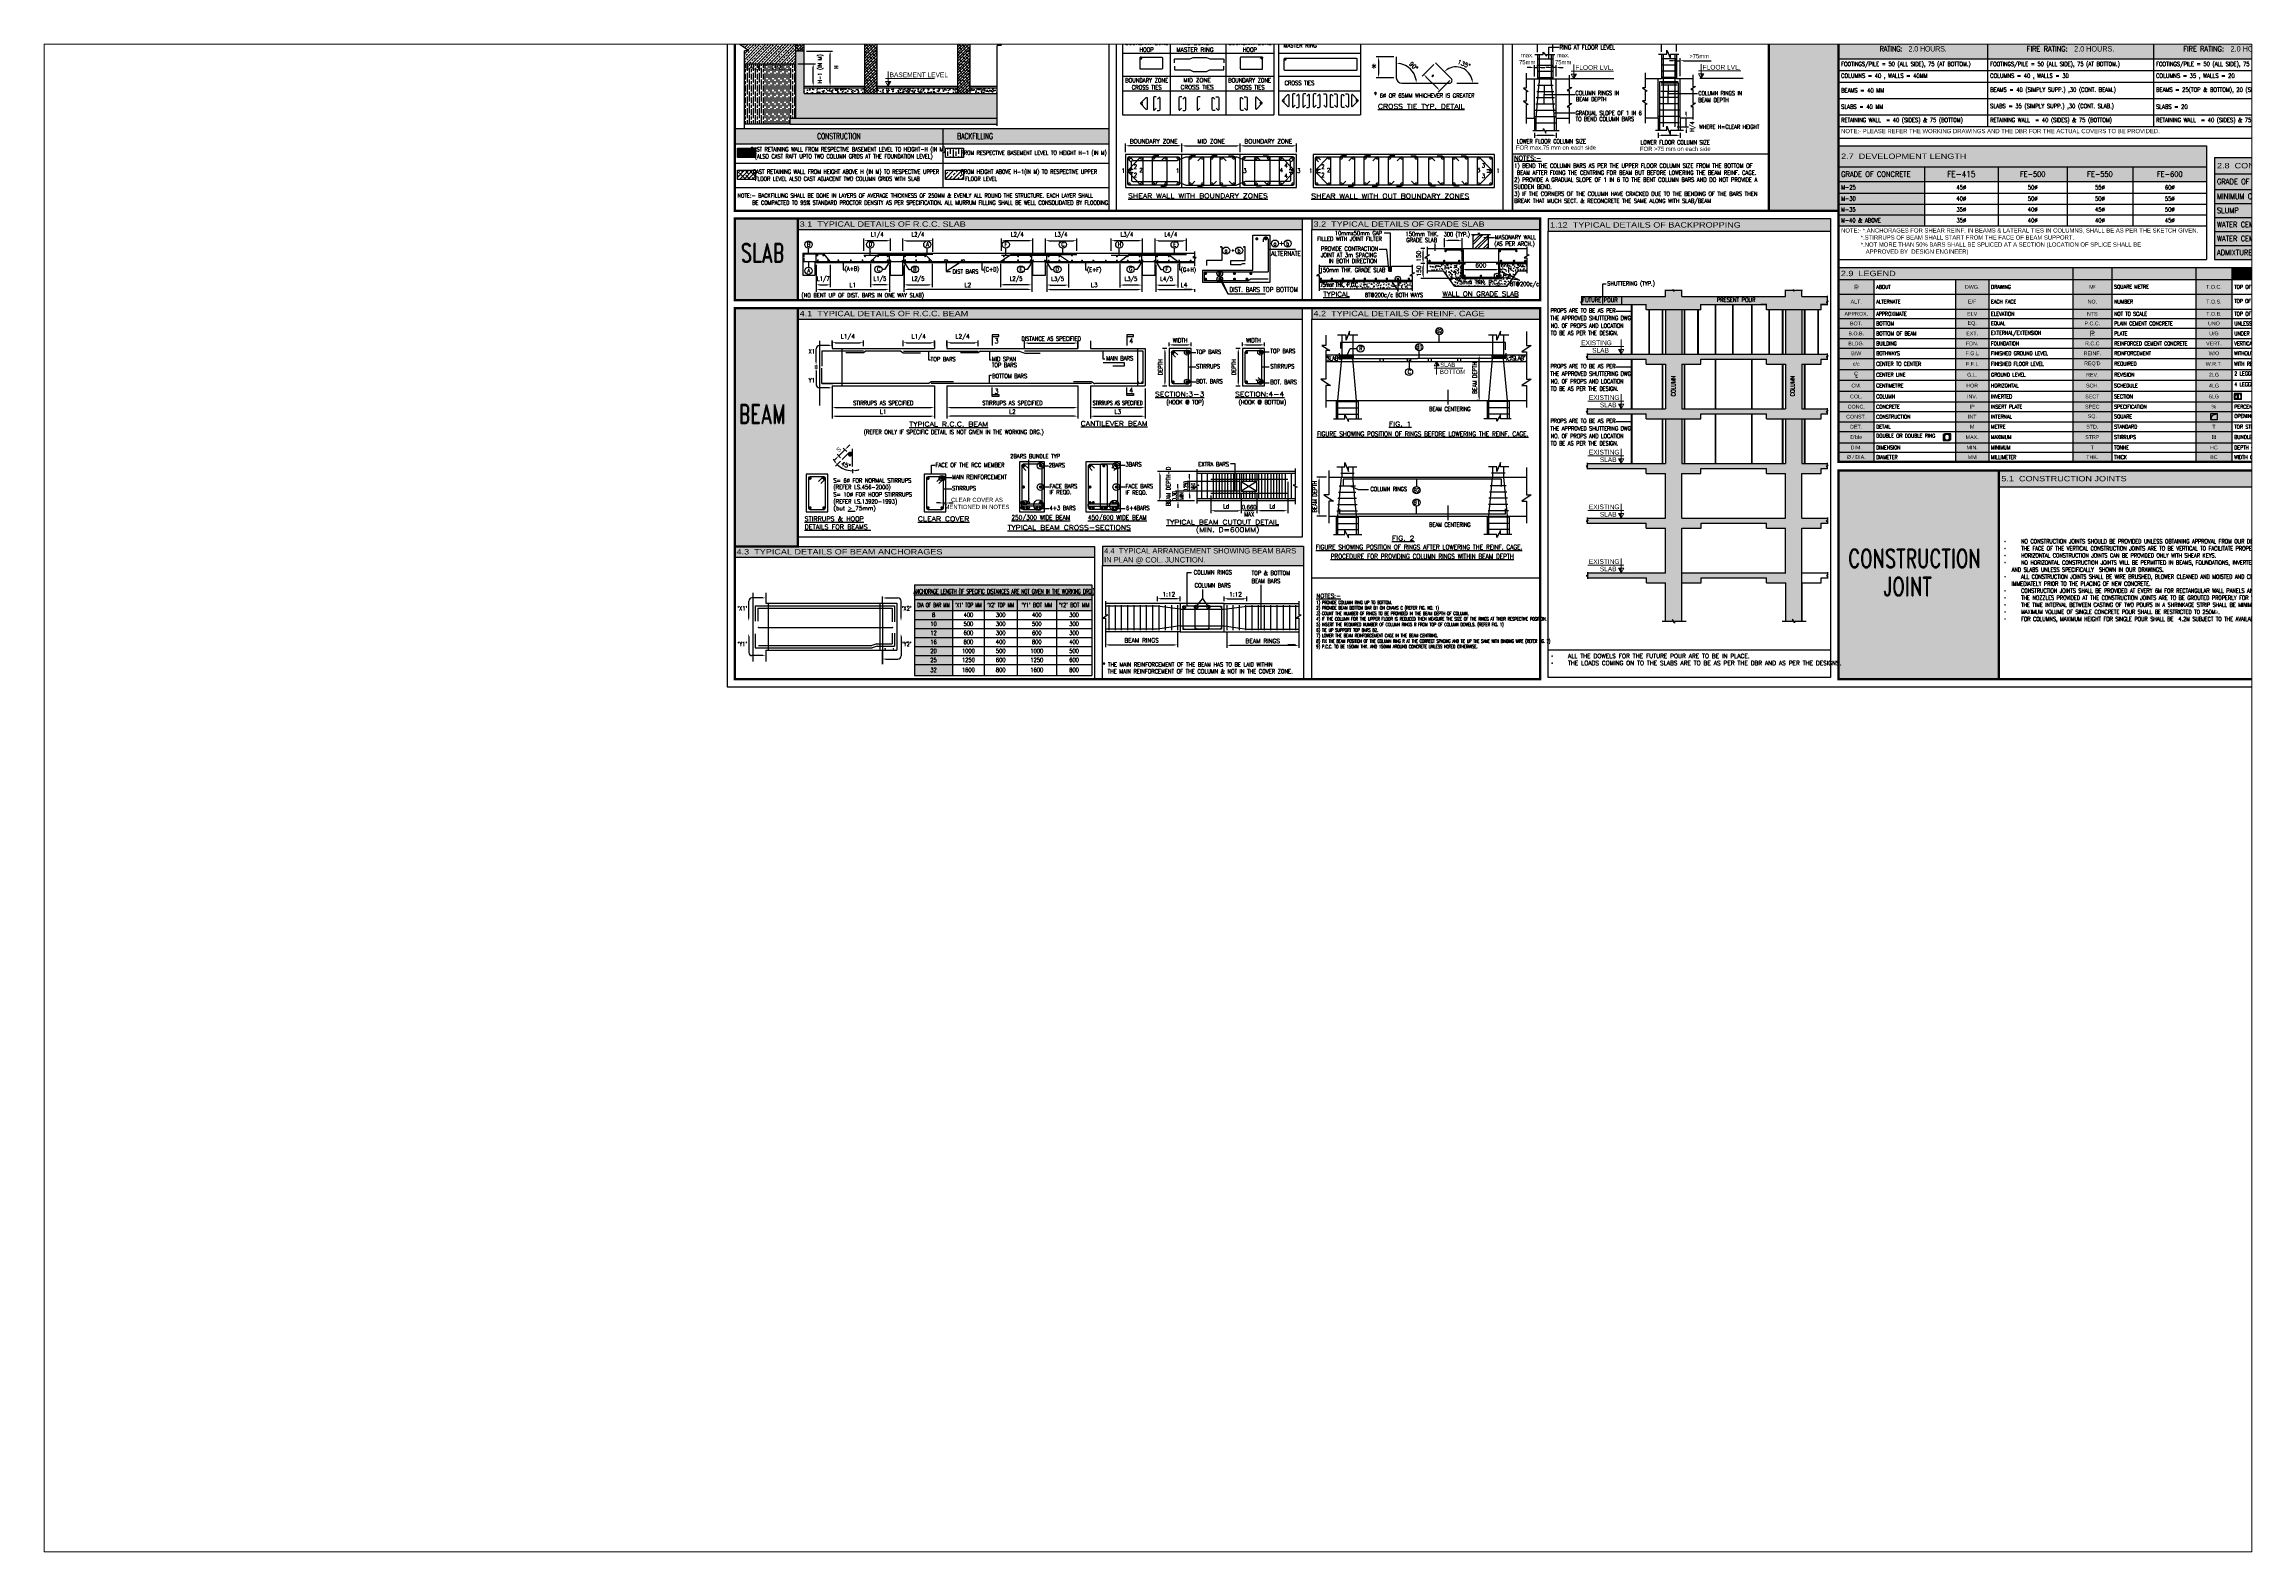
# Paper-space layout 'Layout1' of a CAD drawing. Header units: inches. Extents: x -6 to 842, y -5 to 574.
# The model-space entities are those that its viewports show. They can reach past a viewport. Long polylines and large blocks are cut down to what shows.
import ezdxf
from ezdxf.enums import TextEntityAlignment as Align

# ---------------------------------------------------------------- set-up
doc = ezdxf.new("R2010")
doc.units = ezdxf.units.IN
doc.header["$MEASUREMENT"] = 0
for name, pattern in [('ACAD_ISO10W100', [18, 12, -3, 0, -3]), ('DOT', [0.25, 0, -0.25]), ('HIDDEN', [0.375, 0.25, -0.125])]:
    doc.linetypes.add(name, pattern=pattern)
for name, color, linetype in [('BAR', 4, 'Continuous'), ('BEAM', 7, 'Continuous'), ('BEAM LAYOUT DIMENSION ARROW', 9, 'Continuous'), ('BEAM_BAR', 4, 'Continuous'), ('BEAM_DETAILING_DIMENSION_ARROW', 9, 'Continuous'), ('BEAM_DETAILING_EXTRA_DIMENSION', 9, 'Continuous'), ('BEAM_DETAILING_TITLE', 7, 'Continuous'), ('BEAM_DIMENSION_ARROW', 9, 'Continuous'), ('BEAM_LAYOUT_DIMENSION_ARROW', 9, 'Continuous'), ('BEAM_SCHEDULE', 7, 'Continuous'), ('BEAM_STEEL_TEXT', 7, 'Continuous'), ('BORDER', 5, 'Continuous'), ('COL_RINGS', 7, 'Continuous'), ('COL_STEEL', 7, 'Continuous'), ('COLUMN', 2, 'Continuous'), ('COLUMN LINKS NO_TEXT', 7, 'Continuous'), ('COLUMN_CENTER', 1, 'Continuous'), ('DONUTES', 7, 'Continuous'), ('DOUNT', 7, 'Continuous'), ('HATCH', 8, 'Continuous'), ('S-DIM', 2, 'Continuous'), ('S-STXT', 3, 'Continuous'), ('Schedule Border', 4, 'Continuous'), ('SECTION', 4, 'Continuous'), ('SECTION_MARK', 7, 'Continuous'), ('SLABSCHE', 4, 'Continuous'), ('TEXT', 7, 'Continuous')]:
    doc.layers.add(name, color=color, linetype=linetype)
for name, color, linetype, lineweight in [('Level', 1, 'Continuous', 15), ('REVISION', 8, 'ACAD_ISO10W100', 15), ('SOLID', 11, 'Continuous', 15)]:
    doc.layers.add(name, color=color, linetype=linetype, lineweight=lineweight)
doc.styles.add('ARIAL', font='arial.ttf')
doc.styles.add('Arial50', font='arial.ttf', dxfattribs={"width": 0.8, "height": 5})
doc.styles.add('ROMAND', font='romanD.shx')
doc.styles.add('ROMANS', font='romans.shx')
doc.styles.add('Romans25', font='romans.shx', dxfattribs={"width": 0.8, "height": 2.5})
doc.styles.add('Romans35', font='romans.shx', dxfattribs={"width": 0.8, "height": 3.5})
doc.dimstyles.new('DIM-150', dxfattribs={"dimscale": 150, "dimtxt": 1.8, "dimasz": 1.25, "dimexe": 1, "dimexo": 1, "dimgap": 1, "dimtad": 1, "dimdec": 0, "dimzin": 0, "dimdsep": 46, "dimtxsty": 'ROMANS', "dimblk2": 'DOT', "dimcen": 0.0625, "dimdle": 0.5, "dimclrd": 9, "dimclre": 9, "dimclrt": 7, "dimadec": 0, "dimazin": 0, "dimtfac": 1, "dimtdec": 0, "dimtmove": 0, "dimatfit": 3, "dimfxl": 0, "dimtolj": 1, "dimtzin": 3, "dimarcsym": 0})
pattern_1 = [(50, (-354941.36, -457992.8), (451.87392, -39.53385), [47.25, -519.75]), (355, (-354941.36, -457992.8), (-87.41334, 473.88104), [37.8, -415.8]), (100.451444, (-354903.7, -457996.1), (364.46057, 434.3472), [40.15632, -441.71953]), (46.1842, (-354941.36, -457866.8), (672.36204, -104.27715), [70.875, -779.625]), (96.63564, (-354885.3, -457875.5), (588.837, 613.6947), [60.2345, -662.5797]), (351.18416, (-354941.36, -457866.8), (588.837, 613.6947), [56.7, -623.7]), (21, (-354878.36, -457898.3), (376.05144, -253.6499), [47.25, -519.75]), (326, (-354878.36, -457898.3), (153.28866, 456.84453), [37.8, -415.8]), (71.451445, (-354847.02, -457919.45), (529.3401, 203.19463), [40.15632, -441.71953]), (37.5, (-354941.36, -457992.81), (7.66071, 209.723128), [0, -410.76, 0, -422.1, 0, -417.375]), (7.5, (-354941.36, -457992.8), (165.73381, 248.47938), [0, -240.66, 0, -401.31, 0, -159.075]), (327.5, (-355081.85, -457992.81), (336.308135, -14.20957), [0, -157.5, 0, -491.4, 0, -652.05]), (317.5, (-355144.85, -457992.8), (367.40729, 63.06614), [0, -204.75, 0, -326.34, 0, -463.05])]

# ---------------------------------------------------------------- blocks, each defined once
blk = doc.blocks.new('*T112')
at = {"layer": 'BEAM_SCHEDULE', "color": 4}
for p, q in [((0, 0), (18036, 0)), ((0, 0), (0, -810)), ((18036, 0), (18036, -810)), ((0, -810), (18036, -810))]:
    blk.add_line(p, q, dxfattribs=at)
at = {"layer": 'BEAM_SCHEDULE', "color": 58}
blk.add_solid([(0, 0), (0, -810), (18036, 0), (18036, -810)], dxfattribs=at)
at = {"layer": 'BEAM_SCHEDULE', "color": 3, "insert": (126, -405), "char_height": 345, "width": 17784.35, "attachment_point": 4, "style": 'ARIAL'}
blk.add_mtext('{\\W1.2;1.12  TYPICAL DETAILS OF BACKPROPPING}', dxfattribs=at)
blk = doc.blocks.new('*T114')
at = {"layer": 'BEAM_SCHEDULE', "color": 4}
for p, q in [((0, 0), (14587, 0)), ((0, 0), (0, -696)), ((14587, 0), (14587, -696)), ((0, -696), (14587, -696))]:
    blk.add_line(p, q, dxfattribs=at)
at = {"layer": 'BEAM_SCHEDULE', "color": 58}
blk.add_solid([(0, 0), (0, -696), (14587, 0), (14587, -696)], dxfattribs=at)
at = {"layer": 'BEAM_SCHEDULE', "color": 3, "insert": (108, -348), "char_height": 345, "width": 14371.49, "attachment_point": 4, "style": 'ARIAL'}
blk.add_mtext('{\\W1.2;4.2  TYPICAL DETAILS OF REINF. CAGE }', dxfattribs=at)
blk = doc.blocks.new('*T123')
at = {"layer": 'BEAM_SCHEDULE', "color": 4}
for p, q in [((0, 0), (32205, 0)), ((0, 0), (0, -696)), ((32205, 0), (32205, -696)), ((0, -696), (32205, -696))]:
    blk.add_line(p, q, dxfattribs=at)
at = {"layer": 'BEAM_SCHEDULE', "color": 58}
blk.add_solid([(0, 0), (0, -696), (32205, 0), (32205, -696)], dxfattribs=at)
at = {"layer": 'BEAM_SCHEDULE', "color": 3, "insert": (108, -348), "char_height": 345, "width": 31989.01, "attachment_point": 4, "style": 'ARIAL'}
blk.add_mtext('{\\W1.2;4.1  TYPICAL DETAILS OF R.C.C. BEAM}', dxfattribs=at)
blk = doc.blocks.new('*T129')
at = {"layer": 'BEAM_SCHEDULE', "color": 4}
for p, q in [((0, 0), (22969, 0)), ((0, 0), (0, -696)), ((22969, 0), (22969, -696)), ((0, -696), (22969, -696))]:
    blk.add_line(p, q, dxfattribs=at)
at = {"layer": 'BEAM_SCHEDULE', "color": 58}
blk.add_solid([(0, 0), (0, -696), (22969, 0), (22969, -696)], dxfattribs=at)
at = {"layer": 'BEAM_SCHEDULE', "color": 3, "insert": (108, -348), "char_height": 345, "width": 22752.84, "attachment_point": 4, "style": 'ARIAL'}
blk.add_mtext('{\\W1.2;4.3  TYPICAL DETAILS OF BEAM ANCHORAGES}', dxfattribs=at)
blk = doc.blocks.new('*T130')
at = {"layer": 'BEAM_SCHEDULE', "color": 4}
for p, q in [((0, 0), (32205, 0)), ((0, 0), (0, -696)), ((32205, 0), (32205, -696)), ((0, -696), (32205, -696))]:
    blk.add_line(p, q, dxfattribs=at)
at = {"layer": 'BEAM_SCHEDULE', "color": 58}
blk.add_solid([(0, 0), (0, -696), (32205, 0), (32205, -696)], dxfattribs=at)
at = {"layer": 'BEAM_SCHEDULE', "color": 3, "insert": (108, -348), "char_height": 345, "width": 31989.01, "attachment_point": 4, "style": 'ARIAL'}
blk.add_mtext('{\\W1.2;3.1  TYPICAL DETAILS OF R.C.C. SLAB}', dxfattribs=at)
blk = doc.blocks.new('_DOT')
at = {"color": 0, "linetype": 'ByBlock'}
blk.add_line((-0.5, 0), (-1, 0), dxfattribs=at)
at = {"color": 0, "linetype": 'ByBlock', "const_width": 0.5}
blk.add_lwpolyline([(-0.25, 0, 1), (0.25, 0, 1)], format="xyb", close=True, dxfattribs=at)
blk = doc.blocks.new('*D131')
at = {"layer": 'BEAM_DETAILING_DIMENSION_ARROW', "color": 9, "lineweight": -2}
for p, q in [((80717, 49077), (80717, 47154)), ((87245, 49077), (87245, 47154)), ((80942, 47304), (87020, 47304))]:
    blk.add_line(p, q, dxfattribs=at)
at = {"layer": 'BEAM_DETAILING_DIMENSION_ARROW', "color": 9}
for points in [[(80942, 47341), (80942, 47266), (80717, 47304)], [(87020, 47341), (87020, 47266), (87245, 47304)]]:
    blk.add_solid(points, dxfattribs=at)
at = {"layer": 'DEFPOINTS', "color": 0}
for p in [(80717, 49227), (87245, 49227), (87245, 47304)]:
    blk.add_point(p, dxfattribs=at)
at = {"layer": 'BEAM_DETAILING_DIMENSION_ARROW', "color": 7, "insert": (83981, 47589), "char_height": 270, "attachment_point": 5, "style": 'ROMANS'}
blk.add_mtext('\\A1;L1', dxfattribs=at)
blk = doc.blocks.new('*D132')
at = {"layer": 'BEAM_DETAILING_DIMENSION_ARROW', "color": 9, "lineweight": -2}
for p, q in [((80717, 49077), (80717, 47709)), ((87245, 49077), (87245, 47709)), ((80942, 47859), (87020, 47859))]:
    blk.add_line(p, q, dxfattribs=at)
at = {"layer": 'BEAM_DETAILING_DIMENSION_ARROW', "color": 9}
for points in [[(80942, 47897), (80942, 47822), (80717, 47859)], [(87020, 47897), (87020, 47822), (87245, 47859)]]:
    blk.add_solid(points, dxfattribs=at)
at = {"layer": 'DEFPOINTS', "color": 0}
for p in [(80717, 49227), (87245, 49227), (87245, 47859)]:
    blk.add_point(p, dxfattribs=at)
at = {"layer": 'BEAM_DETAILING_DIMENSION_ARROW', "color": 7, "insert": (83981, 48144), "char_height": 270, "attachment_point": 5, "style": 'ROMANS'}
blk.add_mtext('\\A1;{\\W0.8;STIRRUPS AS SPECIFIED}', dxfattribs=at)
blk = doc.blocks.new('*D133')
at = {"layer": 'BEAM_DETAILING_DIMENSION_ARROW', "color": 9, "lineweight": -2}
for p, q in [((88045, 49077), (88045, 47154)), ((96405, 49077), (96405, 47154)), ((96180, 47304), (88270, 47304))]:
    blk.add_line(p, q, dxfattribs=at)
at = {"layer": 'BEAM_DETAILING_DIMENSION_ARROW', "color": 9}
for points in [[(88270, 47341), (88270, 47266), (88045, 47304)], [(96180, 47341), (96180, 47266), (96405, 47304)]]:
    blk.add_solid(points, dxfattribs=at)
at = {"layer": 'DEFPOINTS', "color": 0}
for p in [(88045, 49227), (96405, 49227), (88045, 47304)]:
    blk.add_point(p, dxfattribs=at)
at = {"layer": 'BEAM_DETAILING_DIMENSION_ARROW', "color": 7, "insert": (92225, 47589), "char_height": 270, "attachment_point": 5, "style": 'ROMANS'}
blk.add_mtext('\\A1;L2', dxfattribs=at)
blk = doc.blocks.new('*D134')
at = {"layer": 'BEAM_DETAILING_DIMENSION_ARROW', "color": 9, "lineweight": -2}
for p, q in [((88045, 49077), (88045, 47709)), ((96405, 49077), (96405, 47709)), ((88270, 47859), (96180, 47859))]:
    blk.add_line(p, q, dxfattribs=at)
at = {"layer": 'BEAM_DETAILING_DIMENSION_ARROW', "color": 9}
for points in [[(88270, 47897), (88270, 47822), (88045, 47859)], [(96180, 47897), (96180, 47822), (96405, 47859)]]:
    blk.add_solid(points, dxfattribs=at)
at = {"layer": 'DEFPOINTS', "color": 0}
for p in [(88045, 49227), (96405, 49227), (96405, 47859)]:
    blk.add_point(p, dxfattribs=at)
at = {"layer": 'BEAM_DETAILING_DIMENSION_ARROW', "color": 7, "insert": (92225, 48144), "char_height": 270, "attachment_point": 5, "style": 'ROMANS'}
blk.add_mtext('\\A1;{\\W0.8;STIRRUPS AS SPECIFIED}', dxfattribs=at)
blk = doc.blocks.new('*D135')
at = {"layer": 'BEAM_DETAILING_DIMENSION_ARROW', "color": 9, "lineweight": -2}
for p, q in [((97205, 49077), (97205, 47709)), ((100705, 49077), (100705, 47709)), ((97430, 47859), (100480, 47859))]:
    blk.add_line(p, q, dxfattribs=at)
at = {"layer": 'BEAM_DETAILING_DIMENSION_ARROW', "color": 9}
for points in [[(97430, 47897), (97430, 47822), (97205, 47859)], [(100480, 47897), (100480, 47822), (100705, 47859)]]:
    blk.add_solid(points, dxfattribs=at)
at = {"layer": 'DEFPOINTS', "color": 0}
for p in [(97205, 49227), (100705, 49227), (100705, 47859)]:
    blk.add_point(p, dxfattribs=at)
at = {"layer": 'BEAM_DETAILING_DIMENSION_ARROW', "color": 7, "insert": (98955, 48144), "char_height": 270, "attachment_point": 5, "style": 'ROMANS'}
blk.add_mtext('\\A1;{\\W0.6;STIRRUPS AS SPECIFIED}', dxfattribs=at)
blk = doc.blocks.new('*D136')
at = {"layer": 'BEAM_DETAILING_DIMENSION_ARROW', "color": 9, "lineweight": -2}
for p, q in [((97205, 47709), (97205, 47146)), ((97430, 47296), (100480, 47296)), ((100705, 47709), (100705, 47146))]:
    blk.add_line(p, q, dxfattribs=at)
at = {"layer": 'BEAM_DETAILING_DIMENSION_ARROW', "color": 9}
for points in [[(97430, 47334), (97430, 47259), (97205, 47296)], [(100480, 47334), (100480, 47259), (100705, 47296)]]:
    blk.add_solid(points, dxfattribs=at)
at = {"layer": 'DEFPOINTS', "color": 0}
for p in [(97205, 47859), (100705, 47859), (100705, 47296)]:
    blk.add_point(p, dxfattribs=at)
at = {"layer": 'BEAM_DETAILING_DIMENSION_ARROW', "color": 7, "insert": (98955, 47581), "char_height": 270, "attachment_point": 5, "style": 'ROMANS'}
blk.add_mtext('\\A1;L3', dxfattribs=at)
blk = doc.blocks.new('*D137')
at = {"layer": 'BEAM_DETAILING_DIMENSION_ARROW', "color": 9, "lineweight": -2}
for p, q in [((80717, 51777), (80717, 52143)), ((80942, 51993), (82492, 51993)), ((82717, 51777), (82717, 52143))]:
    blk.add_line(p, q, dxfattribs=at)
at = {"layer": 'BEAM_DETAILING_DIMENSION_ARROW', "color": 9}
for points in [[(80942, 52030), (80942, 51955), (80717, 51993)], [(82492, 52030), (82492, 51955), (82717, 51993)]]:
    blk.add_solid(points, dxfattribs=at)
at = {"layer": 'DEFPOINTS', "color": 0}
for p in [(80717, 51627), (82717, 51993), (82717, 51627)]:
    blk.add_point(p, dxfattribs=at)
at = {"layer": 'BEAM_DETAILING_DIMENSION_ARROW', "color": 7, "insert": (81717, 52348), "char_height": 270, "attachment_point": 5, "style": 'ROMANS'}
blk.add_mtext('\\A1;L1/4 ', dxfattribs=at)
blk = doc.blocks.new('*D138')
at = {"layer": 'BEAM_DETAILING_DIMENSION_ARROW', "color": 9, "lineweight": -2}
for p, q in [((85245, 51777), (85245, 52143)), ((85470, 51993), (87020, 51993)), ((87245, 51777), (87245, 52143))]:
    blk.add_line(p, q, dxfattribs=at)
at = {"layer": 'BEAM_DETAILING_DIMENSION_ARROW', "color": 9}
for points in [[(85470, 52030), (85470, 51955), (85245, 51993)], [(87020, 52030), (87020, 51955), (87245, 51993)]]:
    blk.add_solid(points, dxfattribs=at)
at = {"layer": 'DEFPOINTS', "color": 0}
for p in [(85245, 51627), (87245, 51993), (87245, 51627)]:
    blk.add_point(p, dxfattribs=at)
at = {"layer": 'BEAM_DETAILING_DIMENSION_ARROW', "color": 7, "insert": (86245, 52348), "char_height": 270, "attachment_point": 5, "style": 'ROMANS'}
blk.add_mtext('\\A1;L1/4 ', dxfattribs=at)
blk = doc.blocks.new('*D139')
at = {"layer": 'BEAM_DETAILING_DIMENSION_ARROW', "color": 9, "lineweight": -2}
for p, q in [((93000, 51621), (93000, 52120)), ((93225, 51970), (96180, 51970)), ((96405, 51777), (96405, 52120))]:
    blk.add_line(p, q, dxfattribs=at)
at = {"layer": 'BEAM_DETAILING_DIMENSION_ARROW', "color": 9}
for points in [[(93225, 52008), (93225, 51933), (93000, 51970)], [(96180, 52008), (96180, 51933), (96405, 51970)]]:
    blk.add_solid(points, dxfattribs=at)
at = {"layer": 'DEFPOINTS', "color": 0}
for p in [(93000, 51471), (96405, 51970), (96405, 51627)]:
    blk.add_point(p, dxfattribs=at)
at = {"layer": 'BEAM_DETAILING_DIMENSION_ARROW', "color": 7, "insert": (94703, 52255), "char_height": 270, "attachment_point": 5, "style": 'ROMANS'}
blk.add_mtext('\\A1;{\\W0.8;DISTANCE AS SPECIFIED}', dxfattribs=at)
blk = doc.blocks.new('*D140')
at = {"layer": 'BEAM_DETAILING_DIMENSION_ARROW', "color": 9, "lineweight": -2}
for p, q in [((88045, 51777), (88045, 52143)), ((88270, 51993), (89820, 51993)), ((90045, 51777), (90045, 52143))]:
    blk.add_line(p, q, dxfattribs=at)
at = {"layer": 'BEAM_DETAILING_DIMENSION_ARROW', "color": 9}
for points in [[(88270, 52030), (88270, 51955), (88045, 51993)], [(89820, 52030), (89820, 51955), (90045, 51993)]]:
    blk.add_solid(points, dxfattribs=at)
at = {"layer": 'DEFPOINTS', "color": 0}
for p in [(88045, 51627), (90045, 51993), (90045, 51627)]:
    blk.add_point(p, dxfattribs=at)
at = {"layer": 'BEAM_DETAILING_DIMENSION_ARROW', "color": 7, "insert": (89045, 52348), "char_height": 270, "attachment_point": 5, "style": 'ROMANS'}
blk.add_mtext('\\A1;L2/4 ', dxfattribs=at)
blk = doc.blocks.new('*D111')
at = {"layer": 'BEAM_DETAILING_DIMENSION_ARROW', "color": 9, "linetype": 'Continuous', "lineweight": -2}
for p, q in [((134414, 70003), (134189, 70003)), ((134639, 69013), (134639, 70153)), ((134639, 70003), (134870, 70003)), ((134870, 69013), (134870, 70153)), ((135095, 70003), (136843, 70003))]:
    blk.add_line(p, q, dxfattribs=at)
at = {"layer": 'BEAM_DETAILING_DIMENSION_ARROW', "color": 9, "linetype": 'Continuous'}
for points in [[(134414, 70040), (134414, 69965), (134639, 70003)], [(135095, 70040), (135095, 69965), (134870, 70003)]]:
    blk.add_solid(points, dxfattribs=at)
at = {"layer": 'DEFPOINTS', "color": 0, "linetype": 'Continuous'}
for p in [(134870, 70003), (134639, 68863), (134870, 68863)]:
    blk.add_point(p, dxfattribs=at)
at = {"layer": 'BEAM_DETAILING_DIMENSION_ARROW', "color": 7, "linetype": 'Continuous', "lineweight": 0, "insert": (136081, 70290), "char_height": 270, "attachment_point": 5, "style": 'ROMANS'}
blk.add_mtext('\\A1;{\\fArial|b0|i0|c0|p34;\\C6;>75mm}', dxfattribs=at)
blk = doc.blocks.new('*D204')
at = {"layer": 'BEAM_DETAILING_DIMENSION_ARROW', "color": 9, "lineweight": -2}
for p, q in [((102236, 51777), (102236, 52004)), ((102461, 51854), (103411, 51854)), ((103636, 51777), (103636, 52004))]:
    blk.add_line(p, q, dxfattribs=at)
at = {"layer": 'BEAM_DETAILING_DIMENSION_ARROW', "color": 9}
for points in [[(102461, 51892), (102461, 51817), (102236, 51854)], [(103411, 51892), (103411, 51817), (103636, 51854)]]:
    blk.add_solid(points, dxfattribs=at)
at = {"layer": 'DEFPOINTS', "color": 0}
for p in [(102236, 51627), (103636, 51854), (103636, 51627)]:
    blk.add_point(p, dxfattribs=at)
at = {"layer": 'BEAM_DETAILING_DIMENSION_ARROW', "color": 7, "insert": (102936, 52139), "char_height": 270, "attachment_point": 5, "style": 'ROMANS'}
blk.add_mtext('\\A1;{\\W0.8;WIDTH}', dxfattribs=at)
blk = doc.blocks.new('*D205')
at = {"layer": 'BEAM_DETAILING_DIMENSION_ARROW', "color": 9, "lineweight": -2}
for p, q in [((102086, 51627), (101813, 51627)), ((101963, 51402), (101963, 49452)), ((102086, 49227), (101813, 49227))]:
    blk.add_line(p, q, dxfattribs=at)
at = {"layer": 'BEAM_DETAILING_DIMENSION_ARROW', "color": 9}
for points in [[(101926, 51402), (102001, 51402), (101963, 51627)], [(101926, 49452), (102001, 49452), (101963, 49227)]]:
    blk.add_solid(points, dxfattribs=at)
at = {"layer": 'DEFPOINTS', "color": 0}
for p in [(102236, 51627), (101963, 49227), (102236, 49227)]:
    blk.add_point(p, dxfattribs=at)
at = {"layer": 'BEAM_DETAILING_DIMENSION_ARROW', "color": 7, "insert": (101678, 50427), "char_height": 270, "attachment_point": 5, "rotation": 90, "style": 'ROMANS'}
blk.add_mtext('\\A1;{\\W0.8;DEPTH}', dxfattribs=at)
blk = doc.blocks.new('*D206')
at = {"layer": 'BEAM_DETAILING_DIMENSION_ARROW', "color": 9, "lineweight": -2}
for p, q in [((106921, 51777), (106921, 52004)), ((107146, 51854), (108096, 51854)), ((108321, 51777), (108321, 52004))]:
    blk.add_line(p, q, dxfattribs=at)
at = {"layer": 'BEAM_DETAILING_DIMENSION_ARROW', "color": 9}
for points in [[(107146, 51892), (107146, 51817), (106921, 51854)], [(108096, 51892), (108096, 51817), (108321, 51854)]]:
    blk.add_solid(points, dxfattribs=at)
at = {"layer": 'DEFPOINTS', "color": 0}
for p in [(106921, 51627), (108321, 51854), (108321, 51627)]:
    blk.add_point(p, dxfattribs=at)
at = {"layer": 'BEAM_DETAILING_DIMENSION_ARROW', "color": 7, "insert": (107621, 52139), "char_height": 270, "attachment_point": 5, "style": 'ROMANS'}
blk.add_mtext('\\A1;{\\W0.8;WIDTH}', dxfattribs=at)
blk = doc.blocks.new('*D207')
at = {"layer": 'BEAM_DETAILING_DIMENSION_ARROW', "color": 9, "lineweight": -2}
for p, q in [((106771, 51627), (106498, 51627)), ((106648, 51402), (106648, 49452)), ((106771, 49227), (106498, 49227))]:
    blk.add_line(p, q, dxfattribs=at)
at = {"layer": 'BEAM_DETAILING_DIMENSION_ARROW', "color": 9}
for points in [[(106610, 51402), (106685, 51402), (106648, 51627)], [(106610, 49452), (106685, 49452), (106648, 49227)]]:
    blk.add_solid(points, dxfattribs=at)
at = {"layer": 'DEFPOINTS', "color": 0}
for p in [(106921, 51627), (106648, 49227), (106921, 49227)]:
    blk.add_point(p, dxfattribs=at)
at = {"layer": 'BEAM_DETAILING_DIMENSION_ARROW', "color": 7, "insert": (106363, 50427), "char_height": 270, "attachment_point": 5, "rotation": 90, "style": 'ROMANS'}
blk.add_mtext('\\A1;{\\W0.8;DEPTH}', dxfattribs=at)
blk = doc.blocks.new('*D208')
at = {"layer": 'BEAM_DETAILING_DIMENSION_ARROW', "color": 9, "lineweight": -2}
for p, q in [((81534, 45159), (81139, 44764)), ((81649, 45045), (81428, 45265)), ((81693, 45319), (81853, 45478)), ((80980, 44605), (80821, 44446)), ((81254, 44649), (81033, 44870))]:
    blk.add_line(p, q, dxfattribs=at)
at = {"layer": 'BEAM_DETAILING_DIMENSION_ARROW', "color": 9}
for points in [[(81667, 45345), (81720, 45292), (81534, 45159)], [(80954, 44632), (81007, 44579), (81139, 44764)]]:
    blk.add_solid(points, dxfattribs=at)
at = {"layer": 'DEFPOINTS', "color": 0}
for p in [(81139, 44764), (81360, 44543), (81755, 44939)]:
    blk.add_point(p, dxfattribs=at)
at = {"layer": 'BEAM_DETAILING_DIMENSION_ARROW', "color": 7, "insert": (81135, 45163), "char_height": 270, "attachment_point": 5, "rotation": 45, "style": 'ROMANS'}
blk.add_mtext('\\A1;{\\Ftxt|c0;\\C256;S}', dxfattribs=at)
blk = doc.blocks.new('*D209')
at = {"layer": 'BEAM_DETAILING_DIMENSION_ARROW', "color": 9, "lineweight": -2}
for p, q in [((81254, 44437), (80930, 44114)), ((82011, 43926), (82011, 43666))]:
    blk.add_line(p, q, dxfattribs=at)
for start, end in [(206.27494, 215.63747), (225, 270), (279.36253, 288.72506)]:
    blk.add_arc((82011, 45195), 1378, start, end, dxfattribs=at)
at = {"layer": 'BEAM_DETAILING_DIMENSION_ARROW', "color": 9}
for points in [[(80919, 44416), (80862, 44367), (81036, 44220)], [(82239, 43797), (82232, 43872), (82011, 43816)]]:
    blk.add_solid(points, dxfattribs=at)
at = {"layer": 'DEFPOINTS', "color": 0}
for p in [(82011, 45218), (81322, 44001), (81360, 44543), (81755, 44939), (82011, 44076)]:
    blk.add_point(p, dxfattribs=at)
at = {"layer": 'BEAM_DETAILING_DIMENSION_ARROW', "color": 7, "insert": (81593, 44184), "char_height": 270, "attachment_point": 5, "rotation": 337.5, "style": 'ROMANS'}
blk.add_mtext('\\A1;45°', dxfattribs=at)
blk = doc.blocks.new('*T53')
at = {"layer": 'BEAM_SCHEDULE', "color": 4}
for p, q in [((0, 0), (11320, 0)), ((0, 0), (0, -931)), ((11320, 0), (11320, -931))]:
    blk.add_line(p, q, dxfattribs=at)
at = {"layer": 'BEAM_SCHEDULE', "color": 8}
for p, q in [((0, -931), (11320, -931)), ((0, -931), (0, -1623)), ((2436, -931), (2436, -1623)), ((4448, -931), (4448, -1623)), ((6559, -931), (6559, -1623)), ((9060, -931), (9060, -1623)), ((11320, -931), (11320, -1623))]:
    blk.add_line(p, q, dxfattribs=at)
at = {"layer": 'BEAM_SCHEDULE', "color": 154}
for p, q in [((0, -1623), (11320, -1623)), ((0, -1623), (0, -5774)), ((0, -2199), (11320, -2199)), ((0, -2775), (11320, -2775)), ((2436, -1623), (2436, -5774)), ((4448, -1623), (4448, -5774)), ((6559, -1623), (6559, -5774)), ((9060, -1623), (9060, -5774)), ((11320, -1623), (11320, -5774)), ((0, -3351), (11320, -3351)), ((0, -3927), (11320, -3927)), ((0, -4503), (11320, -4503)), ((0, -5079), (11320, -5079)), ((0, -5774), (11320, -5774))]:
    blk.add_line(p, q, dxfattribs=at)
at = {"layer": 'BEAM_SCHEDULE', "color": 58}
blk.add_solid([(0, 0), (0, -931), (11320, 0), (11320, -931)], dxfattribs=at)
at = {"layer": 'BEAM_SCHEDULE', "color": 250}
for points in [[(0, -931), (0, -1623), (2436, -931), (2436, -1623)], [(2436, -931), (2436, -1623), (4448, -931), (4448, -1623)], [(4448, -931), (4448, -1623), (6559, -931), (6559, -1623)], [(6559, -931), (6559, -1623), (9060, -931), (9060, -1623)], [(9060, -931), (9060, -1623), (11320, -931), (11320, -1623)], [(0, -1623), (0, -2199), (2436, -1623), (2436, -2199)], [(0, -2199), (0, -2775), (2436, -2199), (2436, -2775)], [(0, -2775), (0, -3351), (2436, -2775), (2436, -3351)], [(0, -3351), (0, -3927), (2436, -3351), (2436, -3927)], [(0, -3927), (0, -4503), (2436, -3927), (2436, -4503)], [(0, -4503), (0, -5079), (2436, -4503), (2436, -5079)], [(0, -5079), (0, -5774), (2436, -5079), (2436, -5774)]]:
    blk.add_solid(points, dxfattribs=at)
at = {"layer": 'BEAM_SCHEDULE', "color": 3, "char_height": 270, "attachment_point": 5, "style": 'Romans35'}
for s, insert, width in [('{\\W0.6;DIA OF BAR MM}', (1218, -1277), 2219.59), ("{\\W0.6;`X1' TOP MM}", (3442, -1277), 1796.06), ("{\\W0.6;`X2' TOP MM}", (5504, -1277), 1895.74), ("{\\W0.7;`Y1' BOT MM}", (7810, -1277), 2284.49), ("{\\W0.7;`Y2' BOT MM}", (10190, -1277), 2044.44)]:
    blk.add_mtext(s, dxfattribs=dict(at, insert=insert, width=width))
at = {"layer": 'BEAM_SCHEDULE', "color": 1, "insert": (5660, -465), "char_height": 300, "width": 11104.32, "attachment_point": 5, "style": 'Arial50'}
blk.add_mtext('{\\Fromans|c0;\\W0.55;\\C3; \\LANCHORAGE LENGTH (IF SPECIFIC DISTANCES ARE NOT GIVEN IN THE WORKING DRG.)}', dxfattribs=at)
at = {"layer": 'BEAM_SCHEDULE', "color": 7, "char_height": 270, "attachment_point": 5, "style": 'Romans25'}
for s, insert, width in [('10', (1218, -2487), 2219.59), ('8', (1218, -1911), 2219.59), ('400', (3442, -1911), 1796.06), ('500', (3442, -2487), 1796.06), ('300', (5504, -1911), 1895.74), ('300', (5504, -2487), 1895.74), ('400', (7810, -1911), 2284.49), ('500', (7810, -2487), 2284.49), ('300', (10190, -1911), 2044.44), ('300', (10190, -2487), 2044.44), ('20', (1218, -4215), 2219.59), ('12', (1218, -3063), 2219.59), ('16', (1218, -3639), 2219.59), ('1000', (3442, -4215), 1796.06), ('800', (3442, -3639), 1796.06), ('600', (3442, -3063), 1796.06), ('300', (5504, -3063), 1895.74), ('400', (5504, -3639), 1895.74), ('500', (5504, -4215), 1895.74), ('1000', (7810, -4215), 2284.49), ('800', (7810, -3639), 2284.49), ('600', (7810, -3063), 2284.49), ('300', (10190, -3063), 2044.44), ('400', (10190, -3639), 2044.44), ('500', (10190, -4215), 2044.44), ('25', (1218, -4791), 2219.59), ('32', (1218, -5426), 2219.59), ('1250', (3442, -4791), 1796.06), ('1600', (3442, -5426), 1796.06), ('800', (5504, -5426), 1895.74), ('600', (5504, -4791), 1895.74), ('1250', (7810, -4791), 2284.49), ('1600', (7810, -5426), 2284.49), ('800', (10190, -5426), 2044.44), ('600', (10190, -4791), 2044.44)]:
    blk.add_mtext(s, dxfattribs=dict(at, insert=insert, width=width))
blk = doc.blocks.new('*T54')
at = {"layer": 'BEAM_SCHEDULE', "color": 4}
for p, q in [((0, 0), (23501, 0)), ((0, 0), (0, -1329)), ((23501, 0), (23501, -1329))]:
    blk.add_line(p, q, dxfattribs=at)
at = {"layer": 'BEAM_SCHEDULE', "color": 8}
for p, q in [((0, -1329), (23501, -1329)), ((0, -1329), (0, -2275)), ((5479, -1329), (5479, -2275)), ((10200, -1329), (10200, -2275)), ((14589, -1329), (14589, -2275)), ((18796, -1329), (18796, -2275)), ((23501, -1329), (23501, -2275))]:
    blk.add_line(p, q, dxfattribs=at)
at = {"layer": 'BEAM_SCHEDULE', "color": 154}
for p, q in [((0, -2275), (23501, -2275)), ((0, -2275), (0, -7260)), ((5479, -2275), (5479, -5101)), ((10200, -2275), (10200, -5101)), ((14589, -2275), (14589, -5101)), ((18796, -2275), (18796, -5101)), ((23501, -2275), (23501, -7260)), ((0, -3022), (23501, -3022)), ((0, -3712), (23501, -3712)), ((0, -4406), (23501, -4406)), ((0, -5101), (23501, -5101)), ((0, -7260), (23501, -7260))]:
    blk.add_line(p, q, dxfattribs=at)
at = {"layer": 'BEAM_SCHEDULE', "color": 58}
blk.add_solid([(0, 0), (0, -1329), (23501, 0), (23501, -1329)], dxfattribs=at)
at = {"layer": 'BEAM_SCHEDULE', "color": 250}
for points in [[(0, -1329), (0, -2275), (5479, -1329), (5479, -2275)], [(5479, -1329), (5479, -2275), (10200, -1329), (10200, -2275)], [(10200, -1329), (10200, -2275), (14589, -1329), (14589, -2275)], [(14589, -1329), (14589, -2275), (18796, -1329), (18796, -2275)], [(18796, -1329), (18796, -2275), (23501, -1329), (23501, -2275)], [(0, -2275), (0, -3022), (5479, -2275), (5479, -3022)], [(0, -3022), (0, -3712), (5479, -3022), (5479, -3712)], [(0, -3712), (0, -4406), (5479, -3712), (5479, -4406)], [(0, -4406), (0, -5101), (5479, -4406), (5479, -5101)]]:
    blk.add_solid(points, dxfattribs=at)
at = {"layer": 'BEAM_SCHEDULE', "color": 1, "insert": (162, -664), "char_height": 345, "width": 23177.35, "attachment_point": 4, "style": 'ARIAL'}
blk.add_mtext('{\\W1.2;\\C3;2.7  DEVELOPMENT LENGTH }', dxfattribs=at)
at = {"layer": 'BEAM_SCHEDULE', "color": 3, "style": 'Romans35'}
for s, insert, char_height, width, attachment_point in [('{\\W0.9;GRADE OF CONCRETE}', (162, -1802), 345, 5155.49, 4), ('{\\W0.9;FE-415}', (7840, -1802), 378, 4396.47, 5), ('{\\W0.9;FE-500}', (12395, -1802), 345, 4065.46, 5), ('{\\W0.9;FE-550}', (16692, -1802), 345, 3882.1, 5), ('{\\W0.9;FE-600}', (21148, -1802), 345, 4381.83, 5)]:
    blk.add_mtext(s, dxfattribs=dict(at, insert=insert, char_height=char_height, width=width, attachment_point=attachment_point))
at = {"layer": 'BEAM_SCHEDULE', "color": 7, "char_height": 270, "style": 'Romans25'}
for s, insert, width, attachment_point in [('{\\W0.9;M-25}', (162, -2648), 5155.49, 4), ('{\\W0.9;45%%C}', (7840, -2648), 4396.47, 5), ('{\\W0.9;50%%C}', (12395, -2648), 4065.46, 5), ('{\\W0.9;55%%C}', (16692, -2648), 3882.1, 5), ('{\\W0.9;60%%C}', (21148, -2648), 4381.83, 5), ('M-35', (162, -4059), 5155.49, 4), ('{\\W0.9;M-30}', (162, -3367), 5155.49, 4), ('{\\W0.9;40%%C}', (7840, -3367), 4396.47, 5), ('{\\W0.9;35%%C}', (7840, -4059), 4396.47, 5), ('{\\W0.9;50%%C}', (12395, -3367), 4065.46, 5), ('{\\W0.9;40%%C}', (12395, -4059), 4065.46, 5), ('{\\W0.9;50%%C}', (16692, -3367), 3882.1, 5), ('{\\W0.9;45%%C}', (16692, -4059), 3882.1, 5), ('{\\W0.9;55%%C}', (21148, -3367), 4381.83, 5), ('{\\W0.9;50%%C}', (21148, -4059), 4381.83, 5), ('{\\fArial|b0|i0|c0|p34;\\W1;NOTE:- *.ANCHORAGES FOR SHEAR REINF. IN BEAMS & LATERAL TIES IN COLUMNS, SHALL BE AS PER THE SKETCH GIVEN.\\P            *.STIRRUPS OF BEAM SHALL START FROM THE FACE OF BEAM SUPPORT.\\P            *.NOT MORE THAN 50% BARS SHALL BE SPLICED AT A SECTION (LOCATION OF SPLICE SHALL BE \\P               APPROVED BY  DESIGN ENGINEER)}', (162, -5263), 23177.35, 1), ('M-40 & ABOVE', (162, -4754), 5155.49, 4), ('{\\W0.9;35%%C}', (7840, -4754), 4396.47, 5), ('{\\W0.9;40%%C}', (12395, -4754), 4065.46, 5), ('{\\W0.9;40%%C}', (16692, -4754), 3882.1, 5), ('{\\W0.9;45%%C}', (21148, -4754), 4381.83, 5)]:
    blk.add_mtext(s, dxfattribs=dict(at, insert=insert, width=width, attachment_point=attachment_point))
blk = doc.blocks.new('*D55')
at = {"layer": 'BEAM_DETAILING_DIMENSION_ARROW', "color": 9, "lineweight": -2}
for p, q in [((101485, 35483), (101485, 35792)), ((102720, 35642), (101710, 35642)), ((102945, 35483), (102945, 35792))]:
    blk.add_line(p, q, dxfattribs=at)
at = {"layer": 'BEAM_DETAILING_DIMENSION_ARROW', "color": 9}
for points in [[(101710, 35679), (101710, 35604), (101485, 35642)], [(102720, 35679), (102720, 35604), (102945, 35642)]]:
    blk.add_solid(points, dxfattribs=at)
at = {"layer": 'DEFPOINTS', "color": 0}
for p in [(101485, 35642), (101485, 35333), (102945, 35333)]:
    blk.add_point(p, dxfattribs=at)
at = {"layer": 'BEAM_DETAILING_DIMENSION_ARROW', "color": 7, "insert": (102215, 35927), "char_height": 270, "attachment_point": 5, "style": 'ROMANS'}
blk.add_mtext('\\A1;1:12', dxfattribs=at)
blk = doc.blocks.new('*D56')
at = {"layer": 'BEAM_DETAILING_DIMENSION_ARROW', "color": 9, "lineweight": -2}
for p, q in [((105745, 35483), (105745, 35792)), ((105970, 35642), (106981, 35642)), ((107206, 35483), (107206, 35792))]:
    blk.add_line(p, q, dxfattribs=at)
at = {"layer": 'BEAM_DETAILING_DIMENSION_ARROW', "color": 9}
for points in [[(105970, 35679), (105970, 35604), (105745, 35642)], [(106981, 35679), (106981, 35604), (107206, 35642)]]:
    blk.add_solid(points, dxfattribs=at)
at = {"layer": 'DEFPOINTS', "color": 0}
for p in [(105745, 35333), (107206, 35642), (107206, 35333)]:
    blk.add_point(p, dxfattribs=at)
at = {"layer": 'BEAM_DETAILING_DIMENSION_ARROW', "color": 7, "insert": (106476, 35927), "char_height": 270, "attachment_point": 5, "style": 'ROMANS'}
blk.add_mtext('\\A1;1:12', dxfattribs=at)
blk = doc.blocks.new('*D210')
at = {"layer": 'BEAM_DETAILING_DIMENSION_ARROW', "color": 9, "lineweight": -2}
for p, q in [((105912, 33486), (105912, 32506)), ((110295, 32656), (106137, 32656)), ((110520, 33383), (110520, 32506))]:
    blk.add_line(p, q, dxfattribs=at)
at = {"layer": 'BEAM_DETAILING_DIMENSION_ARROW', "color": 9}
for points in [[(106137, 32694), (106137, 32619), (105912, 32656)], [(110295, 32694), (110295, 32619), (110520, 32656)]]:
    blk.add_solid(points, dxfattribs=at)
at = {"layer": 'DEFPOINTS', "color": 0}
for p in [(105912, 33636), (105912, 32656), (110520, 33533)]:
    blk.add_point(p, dxfattribs=at)
at = {"layer": 'BEAM_DETAILING_DIMENSION_ARROW', "color": 7, "insert": (108216, 32941), "char_height": 270, "attachment_point": 5, "style": 'ROMANS'}
blk.add_mtext('\\A1;BEAM RINGS', dxfattribs=at)
blk = doc.blocks.new('*D57')
at = {"layer": 'BEAM_DETAILING_DIMENSION_ARROW', "color": 9, "lineweight": -2}
for p, q in [((98171, 33383), (98171, 32544)), ((98396, 32694), (102554, 32694)), ((102779, 33486), (102779, 32544))]:
    blk.add_line(p, q, dxfattribs=at)
at = {"layer": 'BEAM_DETAILING_DIMENSION_ARROW', "color": 9}
for points in [[(98396, 32731), (98396, 32656), (98171, 32694)], [(102554, 32731), (102554, 32656), (102779, 32694)]]:
    blk.add_solid(points, dxfattribs=at)
at = {"layer": 'DEFPOINTS', "color": 0}
for p in [(98171, 33533), (102779, 33636), (102779, 32694)]:
    blk.add_point(p, dxfattribs=at)
at = {"layer": 'BEAM_DETAILING_DIMENSION_ARROW', "color": 7, "insert": (100475, 32979), "char_height": 270, "attachment_point": 5, "style": 'ROMANS'}
blk.add_mtext('\\A1;BEAM RINGS', dxfattribs=at)
blk = doc.blocks.new('*D60')
at = {"layer": 'BEAM_DETAILING_DIMENSION_ARROW', "color": 9, "lineweight": -2}
for p, q in [((102780, 57032), (102780, 55523)), ((101380, 56219), (101380, 55523)), ((101605, 55673), (102555, 55673))]:
    blk.add_line(p, q, dxfattribs=at)
at = {"layer": 'BEAM_DETAILING_DIMENSION_ARROW', "color": 9}
for points in [[(101605, 55710), (101605, 55635), (101380, 55673)], [(102555, 55710), (102555, 55635), (102780, 55673)]]:
    blk.add_solid(points, dxfattribs=at)
at = {"layer": 'DEFPOINTS', "color": 0}
for p in [(102780, 57182), (101380, 56369), (102780, 55673)]:
    blk.add_point(p, dxfattribs=at)
at = {"layer": 'BEAM_DETAILING_DIMENSION_ARROW', "color": 7, "insert": (102080, 56029), "char_height": 270, "attachment_point": 5, "style": 'ROMANS'}
blk.add_mtext('\\A1;{\\W0.8;\\C6;L4/5}', dxfattribs=at)
blk = doc.blocks.new('*D61')
at = {"layer": 'BEAM_DETAILING_DIMENSION_ARROW', "color": 9, "lineweight": -2}
for p, q in [((99095, 57032), (99095, 55523)), ((100267, 55673), (99320, 55673)), ((100492, 56250), (100492, 55523))]:
    blk.add_line(p, q, dxfattribs=at)
at = {"layer": 'BEAM_DETAILING_DIMENSION_ARROW', "color": 9}
for points in [[(99320, 55710), (99320, 55635), (99095, 55673)], [(100267, 55710), (100267, 55635), (100492, 55673)]]:
    blk.add_solid(points, dxfattribs=at)
at = {"layer": 'DEFPOINTS', "color": 0}
for p in [(99095, 57182), (100492, 56400), (99095, 55673)]:
    blk.add_point(p, dxfattribs=at)
at = {"layer": 'BEAM_DETAILING_DIMENSION_ARROW', "color": 7, "insert": (99793, 56029), "char_height": 270, "attachment_point": 5, "style": 'ROMANS'}
blk.add_mtext('\\A1;{\\W0.8;\\C6;L3/5}', dxfattribs=at)
blk = doc.blocks.new('*D62')
at = {"layer": 'BEAM_DETAILING_DIMENSION_ARROW', "color": 9, "lineweight": -2}
for p, q in [((91461, 57032), (91461, 55538)), ((93239, 55688), (91686, 55688)), ((93464, 56250), (93464, 55538))]:
    blk.add_line(p, q, dxfattribs=at)
at = {"layer": 'BEAM_DETAILING_DIMENSION_ARROW', "color": 9}
for points in [[(91686, 55726), (91686, 55651), (91461, 55688)], [(93239, 55726), (93239, 55651), (93464, 55688)]]:
    blk.add_solid(points, dxfattribs=at)
at = {"layer": 'DEFPOINTS', "color": 0}
for p in [(91461, 57182), (93464, 56400), (91461, 55688)]:
    blk.add_point(p, dxfattribs=at)
at = {"layer": 'BEAM_DETAILING_DIMENSION_ARROW', "color": 7, "insert": (92463, 56044), "char_height": 270, "attachment_point": 5, "style": 'ROMANS'}
blk.add_mtext('\\A1;{\\W0.8;\\C6;L2/5}', dxfattribs=at)
blk = doc.blocks.new('*D63')
at = {"layer": 'BEAM_DETAILING_DIMENSION_ARROW', "color": 9, "lineweight": -2}
for p, q in [((79698, 56955), (79698, 55538)), ((80598, 56955), (80598, 55538)), ((79923, 55688), (80373, 55688))]:
    blk.add_line(p, q, dxfattribs=at)
at = {"layer": 'BEAM_DETAILING_DIMENSION_ARROW', "color": 9}
for points in [[(79923, 55726), (79923, 55651), (79698, 55688)], [(80373, 55726), (80373, 55651), (80598, 55688)]]:
    blk.add_solid(points, dxfattribs=at)
at = {"layer": 'DEFPOINTS', "color": 0}
for p in [(79698, 57105), (80598, 57105), (80598, 55688)]:
    blk.add_point(p, dxfattribs=at)
at = {"layer": 'BEAM_DETAILING_DIMENSION_ARROW', "color": 7, "insert": (80148, 56044), "char_height": 270, "attachment_point": 5, "style": 'ROMANS'}
blk.add_mtext('\\A1;{\\W0.8;\\C6;L1/7}', dxfattribs=at)
blk = doc.blocks.new('*D64')
at = {"layer": 'BEAM_DETAILING_DIMENSION_ARROW', "color": 9, "lineweight": -2}
for p, q in [((85297, 56855), (85297, 55246)), ((93464, 56955), (93464, 55246)), ((93239, 55396), (85522, 55396))]:
    blk.add_line(p, q, dxfattribs=at)
at = {"layer": 'BEAM_DETAILING_DIMENSION_ARROW', "color": 9}
for points in [[(85522, 55433), (85522, 55358), (85297, 55396)], [(93239, 55433), (93239, 55358), (93464, 55396)]]:
    blk.add_solid(points, dxfattribs=at)
at = {"layer": 'DEFPOINTS', "color": 0}
for p in [(85297, 57005), (93464, 57105), (85297, 55396)]:
    blk.add_point(p, dxfattribs=at)
at = {"layer": 'BEAM_DETAILING_DIMENSION_ARROW', "color": 7, "insert": (89381, 55681), "char_height": 270, "attachment_point": 5, "style": 'ROMANS'}
blk.add_mtext('\\A1;{\\C6;L2}', dxfattribs=at)
blk = doc.blocks.new('*D65')
at = {"layer": 'BEAM_DETAILING_DIMENSION_ARROW', "color": 9, "lineweight": -2}
for p, q in [((94416, 56955), (94416, 55246)), ((100492, 56955), (100492, 55246)), ((94641, 55396), (100267, 55396))]:
    blk.add_line(p, q, dxfattribs=at)
at = {"layer": 'BEAM_DETAILING_DIMENSION_ARROW', "color": 9}
for points in [[(94641, 55433), (94641, 55358), (94416, 55396)], [(100267, 55433), (100267, 55358), (100492, 55396)]]:
    blk.add_solid(points, dxfattribs=at)
at = {"layer": 'DEFPOINTS', "color": 0}
for p in [(94416, 57105), (100492, 57105), (100492, 55396)]:
    blk.add_point(p, dxfattribs=at)
at = {"layer": 'BEAM_DETAILING_DIMENSION_ARROW', "color": 7, "insert": (97454, 55681), "char_height": 270, "attachment_point": 5, "style": 'ROMANS'}
blk.add_mtext('\\A1;{\\C6;L3}', dxfattribs=at)
blk = doc.blocks.new('*D66')
at = {"layer": 'BEAM_DETAILING_DIMENSION_ARROW', "color": 9, "lineweight": -2}
for p, q in [((95817, 57032), (95817, 55523)), ((94416, 56198), (94416, 55523)), ((94641, 55673), (95592, 55673))]:
    blk.add_line(p, q, dxfattribs=at)
at = {"layer": 'BEAM_DETAILING_DIMENSION_ARROW', "color": 9}
for points in [[(94641, 55710), (94641, 55635), (94416, 55673)], [(95592, 55710), (95592, 55635), (95817, 55673)]]:
    blk.add_solid(points, dxfattribs=at)
at = {"layer": 'DEFPOINTS', "color": 0}
for p in [(95817, 57182), (94416, 56348), (95817, 55673)]:
    blk.add_point(p, dxfattribs=at)
at = {"layer": 'BEAM_DETAILING_DIMENSION_ARROW', "color": 7, "insert": (95117, 56029), "char_height": 270, "attachment_point": 5, "style": 'ROMANS'}
blk.add_mtext('\\A1;{\\W0.8;\\C6;L3/5}', dxfattribs=at)
blk = doc.blocks.new('*D67')
at = {"layer": 'BEAM_DETAILING_DIMENSION_ARROW', "color": 9, "lineweight": -2}
for p, q in [((79698, 56383), (79698, 55246)), ((79923, 55396), (84145, 55396)), ((84370, 56383), (84370, 55246))]:
    blk.add_line(p, q, dxfattribs=at)
at = {"layer": 'BEAM_DETAILING_DIMENSION_ARROW', "color": 9}
for points in [[(79923, 55433), (79923, 55358), (79698, 55396)], [(84145, 55433), (84145, 55358), (84370, 55396)]]:
    blk.add_solid(points, dxfattribs=at)
at = {"layer": 'DEFPOINTS', "color": 0}
for p in [(79698, 56533), (84370, 56533), (84370, 55396)]:
    blk.add_point(p, dxfattribs=at)
at = {"layer": 'BEAM_DETAILING_DIMENSION_ARROW', "color": 7, "insert": (82034, 55681), "char_height": 270, "attachment_point": 5, "style": 'ROMANS'}
blk.add_mtext('\\A1;{\\C6;L1}', dxfattribs=at)
blk = doc.blocks.new('*D68')
at = {"layer": 'BEAM_DETAILING_DIMENSION_ARROW', "color": 9, "lineweight": -2}
for p, q in [((94340, 57855), (94340, 58657)), ((94565, 58507), (96115, 58507)), ((96340, 57855), (96340, 58657))]:
    blk.add_line(p, q, dxfattribs=at)
at = {"layer": 'BEAM_DETAILING_DIMENSION_ARROW', "color": 9}
for points in [[(94565, 58544), (94565, 58469), (94340, 58507)], [(96115, 58544), (96115, 58469), (96340, 58507)]]:
    blk.add_solid(points, dxfattribs=at)
at = {"layer": 'DEFPOINTS', "color": 0}
for p in [(96340, 58507), (94340, 57705), (96340, 57705)]:
    blk.add_point(p, dxfattribs=at)
at = {"layer": 'BEAM_DETAILING_DIMENSION_ARROW', "color": 7, "insert": (95336, 58862), "char_height": 270, "attachment_point": 5, "style": 'ROMANS'}
blk.add_mtext('\\A1;{\\W0.8;\\C6;L3/4}', dxfattribs=at)
blk = doc.blocks.new('*D69')
at = {"layer": 'BEAM_DETAILING_DIMENSION_ARROW', "color": 9, "lineweight": -2}
for p, q in [((82740, 57855), (82740, 58657)), ((84215, 58507), (82965, 58507)), ((84440, 57855), (84440, 58657))]:
    blk.add_line(p, q, dxfattribs=at)
at = {"layer": 'BEAM_DETAILING_DIMENSION_ARROW', "color": 9}
for points in [[(82965, 58544), (82965, 58469), (82740, 58507)], [(84215, 58544), (84215, 58469), (84440, 58507)]]:
    blk.add_solid(points, dxfattribs=at)
at = {"layer": 'DEFPOINTS', "color": 0}
for p in [(82740, 58507), (82740, 57705), (84440, 57705)]:
    blk.add_point(p, dxfattribs=at)
at = {"layer": 'BEAM_DETAILING_DIMENSION_ARROW', "color": 7, "insert": (83590, 58862), "char_height": 270, "attachment_point": 5, "style": 'ROMANS'}
blk.add_mtext('\\A1;{\\W0.8;\\C6;L1/4}', dxfattribs=at)
blk = doc.blocks.new('*D70')
at = {"layer": 'BEAM_DETAILING_DIMENSION_ARROW', "color": 9, "lineweight": -2}
for p, q in [((91540, 57855), (91540, 58657)), ((93315, 58507), (91765, 58507)), ((93540, 57855), (93540, 58657))]:
    blk.add_line(p, q, dxfattribs=at)
at = {"layer": 'BEAM_DETAILING_DIMENSION_ARROW', "color": 9}
for points in [[(91765, 58544), (91765, 58469), (91540, 58507)], [(93315, 58544), (93315, 58469), (93540, 58507)]]:
    blk.add_solid(points, dxfattribs=at)
at = {"layer": 'DEFPOINTS', "color": 0}
for p in [(91540, 58507), (91540, 57705), (93540, 57705)]:
    blk.add_point(p, dxfattribs=at)
at = {"layer": 'BEAM_DETAILING_DIMENSION_ARROW', "color": 7, "insert": (92540, 58862), "char_height": 270, "attachment_point": 5, "style": 'ROMANS'}
blk.add_mtext('\\A1;{\\W0.8;\\C6;L2/4}', dxfattribs=at)
blk = doc.blocks.new('*D71')
at = {"layer": 'BEAM_DETAILING_DIMENSION_ARROW', "color": 9, "lineweight": -2}
for p, q in [((98540, 57855), (98540, 58657)), ((100315, 58507), (98765, 58507)), ((100540, 57855), (100540, 58657))]:
    blk.add_line(p, q, dxfattribs=at)
at = {"layer": 'BEAM_DETAILING_DIMENSION_ARROW', "color": 9}
for points in [[(98765, 58544), (98765, 58469), (98540, 58507)], [(100315, 58544), (100315, 58469), (100540, 58507)]]:
    blk.add_solid(points, dxfattribs=at)
at = {"layer": 'DEFPOINTS', "color": 0}
for p in [(98540, 58507), (98540, 57705), (100540, 57705)]:
    blk.add_point(p, dxfattribs=at)
at = {"layer": 'BEAM_DETAILING_DIMENSION_ARROW', "color": 7, "insert": (99540, 58862), "char_height": 270, "attachment_point": 5, "style": 'ROMANS'}
blk.add_mtext('\\A1;{\\W0.8;\\C6;L3/4}', dxfattribs=at)
blk = doc.blocks.new('*D72')
at = {"layer": 'BEAM_DETAILING_DIMENSION_ARROW', "color": 9, "lineweight": -2}
for p, q in [((101340, 57855), (101340, 58657)), ((101565, 58507), (103115, 58507)), ((103340, 57855), (103340, 58657))]:
    blk.add_line(p, q, dxfattribs=at)
at = {"layer": 'BEAM_DETAILING_DIMENSION_ARROW', "color": 9}
for points in [[(101565, 58544), (101565, 58469), (101340, 58507)], [(103115, 58544), (103115, 58469), (103340, 58507)]]:
    blk.add_solid(points, dxfattribs=at)
at = {"layer": 'DEFPOINTS', "color": 0}
for p in [(103340, 58507), (101340, 57705), (103340, 57705)]:
    blk.add_point(p, dxfattribs=at)
at = {"layer": 'BEAM_DETAILING_DIMENSION_ARROW', "color": 7, "insert": (102340, 58862), "char_height": 270, "attachment_point": 5, "style": 'ROMANS'}
blk.add_mtext('\\A1;{\\W0.8;\\C6;L4/4}', dxfattribs=at)
blk = doc.blocks.new('*D73')
at = {"layer": 'BEAM_DETAILING_DIMENSION_ARROW', "color": 9, "lineweight": -2}
for p, q in [((85240, 57855), (85240, 58657)), ((85465, 58507), (86916, 58507)), ((87141, 57788), (87141, 58657))]:
    blk.add_line(p, q, dxfattribs=at)
at = {"layer": 'BEAM_DETAILING_DIMENSION_ARROW', "color": 9}
for points in [[(85465, 58544), (85465, 58469), (85240, 58507)], [(86916, 58544), (86916, 58469), (87141, 58507)]]:
    blk.add_solid(points, dxfattribs=at)
at = {"layer": 'DEFPOINTS', "color": 0}
for p in [(87141, 58507), (85240, 57705), (87141, 57638)]:
    blk.add_point(p, dxfattribs=at)
at = {"layer": 'BEAM_DETAILING_DIMENSION_ARROW', "color": 7, "insert": (86191, 58862), "char_height": 270, "attachment_point": 5, "style": 'ROMANS'}
blk.add_mtext('\\A1;{\\W0.8;\\C6;L2/4}', dxfattribs=at)
blk = doc.blocks.new('*D211')
at = {"layer": 'BEAM_DETAILING_DIMENSION_ARROW', "color": 9, "lineweight": -2}
for p, q in [((101380, 56955), (101380, 55246)), ((101605, 55396), (103639, 55396)), ((103864, 55407), (103864, 55246))]:
    blk.add_line(p, q, dxfattribs=at)
at = {"layer": 'BEAM_DETAILING_DIMENSION_ARROW', "color": 9}
for points in [[(101605, 55433), (101605, 55358), (101380, 55396)], [(103639, 55433), (103639, 55358), (103864, 55396)]]:
    blk.add_solid(points, dxfattribs=at)
at = {"layer": 'DEFPOINTS', "color": 0}
for p in [(101380, 57105), (103864, 55557), (103864, 55396)]:
    blk.add_point(p, dxfattribs=at)
at = {"layer": 'BEAM_DETAILING_DIMENSION_ARROW', "color": 7, "insert": (103188, 55681), "char_height": 270, "attachment_point": 5, "style": 'ROMANS'}
blk.add_mtext('\\A1;{\\C6;L4}', dxfattribs=at)
blk = doc.blocks.new('*D74')
at = {"layer": 'BEAM_DETAILING_DIMENSION_ARROW', "color": 9, "lineweight": -2}
for p, q in [((83167, 57035), (83167, 55538)), ((84370, 56955), (84370, 55538)), ((84145, 55688), (83392, 55688))]:
    blk.add_line(p, q, dxfattribs=at)
at = {"layer": 'BEAM_DETAILING_DIMENSION_ARROW', "color": 9}
for points in [[(83392, 55726), (83392, 55651), (83167, 55688)], [(84145, 55726), (84145, 55651), (84370, 55688)]]:
    blk.add_solid(points, dxfattribs=at)
at = {"layer": 'DEFPOINTS', "color": 0}
for p in [(83167, 57185), (84370, 57105), (83167, 55688)]:
    blk.add_point(p, dxfattribs=at)
at = {"layer": 'BEAM_DETAILING_DIMENSION_ARROW', "color": 7, "insert": (83768, 56044), "char_height": 270, "attachment_point": 5, "style": 'ROMANS'}
blk.add_mtext('\\A1;{\\W0.8;\\C6;L1/5}', dxfattribs=at)
blk = doc.blocks.new('*D75')
at = {"layer": 'BEAM_DETAILING_DIMENSION_ARROW', "color": 9, "lineweight": -2}
for p, q in [((85310, 56955), (85310, 55538)), ((87097, 57032), (87097, 55538)), ((85535, 55688), (86872, 55688))]:
    blk.add_line(p, q, dxfattribs=at)
at = {"layer": 'BEAM_DETAILING_DIMENSION_ARROW', "color": 9}
for points in [[(85535, 55726), (85535, 55651), (85310, 55688)], [(86872, 55726), (86872, 55651), (87097, 55688)]]:
    blk.add_solid(points, dxfattribs=at)
at = {"layer": 'DEFPOINTS', "color": 0}
for p in [(85310, 57105), (87097, 57182), (87097, 55688)]:
    blk.add_point(p, dxfattribs=at)
at = {"layer": 'BEAM_DETAILING_DIMENSION_ARROW', "color": 7, "insert": (86203, 56044), "char_height": 270, "attachment_point": 5, "style": 'ROMANS'}
blk.add_mtext('\\A1;{\\W0.8;\\C6;L2/5}', dxfattribs=at)
blk = doc.blocks.new('*D76')
at = {"layer": 'BEAM_DETAILING_DIMENSION_ARROW', "color": 9, "lineweight": -2}
for p, q in [((99450, 64169), (99450, 64718)), ((102825, 64568), (99675, 64568)), ((103050, 64169), (103050, 64718))]:
    blk.add_line(p, q, dxfattribs=at)
at = {"layer": 'BEAM_DETAILING_DIMENSION_ARROW', "color": 9}
for points in [[(99675, 64605), (99675, 64530), (99450, 64568)], [(102825, 64605), (102825, 64530), (103050, 64568)]]:
    blk.add_solid(points, dxfattribs=at)
at = {"layer": 'DEFPOINTS', "color": 0}
for p in [(99450, 64568), (99450, 64019), (103050, 64019)]:
    blk.add_point(p, dxfattribs=at)
at = {"layer": 'BEAM_DETAILING_DIMENSION_ARROW', "color": 7, "insert": (101250, 64853), "char_height": 270, "attachment_point": 5, "style": 'ROMANS'}
blk.add_mtext('\\A1;BOUNDARY ZONE', dxfattribs=at)
blk = doc.blocks.new('*D77')
at = {"layer": 'BEAM_DETAILING_DIMENSION_ARROW', "color": 9, "lineweight": -2}
for p, q in [((106775, 64169), (106775, 64718)), ((107000, 64568), (110150, 64568)), ((110375, 64169), (110375, 64718))]:
    blk.add_line(p, q, dxfattribs=at)
at = {"layer": 'BEAM_DETAILING_DIMENSION_ARROW', "color": 9}
for points in [[(107000, 64605), (107000, 64530), (106775, 64568)], [(110150, 64605), (110150, 64530), (110375, 64568)]]:
    blk.add_solid(points, dxfattribs=at)
at = {"layer": 'DEFPOINTS', "color": 0}
for p in [(106775, 64019), (110375, 64568), (110375, 64019)]:
    blk.add_point(p, dxfattribs=at)
at = {"layer": 'BEAM_DETAILING_DIMENSION_ARROW', "color": 7, "insert": (108575, 64853), "char_height": 270, "attachment_point": 5, "style": 'ROMANS'}
blk.add_mtext('\\A1;BOUNDARY ZONE', dxfattribs=at)
blk = doc.blocks.new('*D78')
at = {"layer": 'BEAM_DETAILING_DIMENSION_ARROW', "color": 9, "lineweight": -2}
for p, q in [((103050, 64169), (103050, 64718)), ((103275, 64568), (106550, 64568)), ((106775, 64169), (106775, 64718))]:
    blk.add_line(p, q, dxfattribs=at)
at = {"layer": 'BEAM_DETAILING_DIMENSION_ARROW', "color": 9}
for points in [[(103275, 64605), (103275, 64530), (103050, 64568)], [(106550, 64605), (106550, 64530), (106775, 64568)]]:
    blk.add_solid(points, dxfattribs=at)
at = {"layer": 'DEFPOINTS', "color": 0}
for p in [(103050, 64019), (106775, 64568), (106775, 64019)]:
    blk.add_point(p, dxfattribs=at)
at = {"layer": 'BEAM_DETAILING_DIMENSION_ARROW', "color": 7, "insert": (104913, 64853), "char_height": 270, "attachment_point": 5, "style": 'ROMANS'}
blk.add_mtext('\\A1;MID ZONE', dxfattribs=at)
blk = doc.blocks.new('*D79')
at = {"layer": 'BEAM_DETAILING_DIMENSION_ARROW', "color": 9, "lineweight": -2}
for p, q in [((116592, 70249), (115448, 70249)), ((115598, 70024), (115598, 69143)), ((116592, 68918), (115448, 68918))]:
    blk.add_line(p, q, dxfattribs=at)
at = {"layer": 'BEAM_DETAILING_DIMENSION_ARROW', "color": 9}
for points in [[(115561, 70024), (115636, 70024), (115598, 70249)], [(115561, 69143), (115636, 69143), (115598, 68918)]]:
    blk.add_solid(points, dxfattribs=at)
at = {"layer": 'DEFPOINTS', "color": 0}
for p in [(116742, 70249), (115598, 68918), (116742, 68918)]:
    blk.add_point(p, dxfattribs=at)
at = {"layer": 'BEAM_DETAILING_DIMENSION_ARROW', "color": 7, "insert": (115313, 69611), "char_height": 270, "attachment_point": 5, "rotation": 90, "style": 'ROMANS'}
blk.add_mtext('\\A1;{\\W0.85;  }', dxfattribs=at)
blk = doc.blocks.new('*D80')
at = {"layer": 'BEAM_DETAILING_DIMENSION_ARROW', "color": 9, "lineweight": -2}
blk.add_arc((116742, 68558), 1277, 10.10983, 79.89017, dxfattribs=at)
at = {"layer": 'BEAM_DETAILING_DIMENSION_ARROW', "color": 9}
for points in [[(116963, 69778), (116969, 69852), (116742, 69835)], [(118036, 68785), (117962, 68779), (118019, 68558)]]:
    blk.add_solid(points, dxfattribs=at)
at = {"layer": 'DEFPOINTS', "color": 0}
for p in [(116742, 70249), (117848, 69196), (116742, 68918), (117102, 68558), (120405, 68558)]:
    blk.add_point(p, dxfattribs=at)
at = {"layer": 'BEAM_DETAILING_DIMENSION_ARROW', "color": 7, "insert": (117846, 69662), "char_height": 270, "attachment_point": 5, "rotation": 315, "style": 'ROMANS'}
blk.add_mtext('\\A1;90°', dxfattribs=at)
blk = doc.blocks.new('*D81')
at = {"layer": 'BEAM_DETAILING_DIMENSION_ARROW', "color": 9, "lineweight": -2}
blk.add_arc((120551, 68558), 1050, 12.29568, 122.70432, dxfattribs=at)
at = {"layer": 'BEAM_DETAILING_DIMENSION_ARROW', "color": 9}
for points in [[(120007, 69413), (119960, 69471), (119808, 69301)], [(121615, 68786), (121540, 68778), (121602, 68558)]]:
    blk.add_solid(points, dxfattribs=at)
at = {"layer": 'DEFPOINTS', "color": 0}
for p in [(119243, 69866), (121294, 69301), (120268, 68841), (120608, 68558), (121973, 68558)]:
    blk.add_point(p, dxfattribs=at)
at = {"layer": 'BEAM_DETAILING_DIMENSION_ARROW', "color": 7, "insert": (121062, 69792), "char_height": 270, "attachment_point": 5, "rotation": 337.5, "style": 'ROMANS'}
blk.add_mtext('\\A1;135°', dxfattribs=at)
blk = doc.blocks.new('*D82')
at = {"layer": 'BEAM_DETAILING_DIMENSION_ARROW', "color": 9, "lineweight": -2}
for p, q in [((119137, 69760), (118390, 69013)), ((118656, 68960), (119362, 68254)), ((120162, 68735), (119415, 67988))]:
    blk.add_line(p, q, dxfattribs=at)
at = {"layer": 'BEAM_DETAILING_DIMENSION_ARROW', "color": 9}
for points in [[(118682, 68987), (118629, 68934), (118496, 69119)], [(119389, 68280), (119336, 68227), (119521, 68095)]]:
    blk.add_solid(points, dxfattribs=at)
at = {"layer": 'DEFPOINTS', "color": 0}
for p in [(119243, 69866), (119521, 68095), (120268, 68841)]:
    blk.add_point(p, dxfattribs=at)
at = {"layer": 'BEAM_DETAILING_DIMENSION_ARROW', "color": 7, "insert": (119024, 68995), "char_height": 270, "attachment_point": 5, "rotation": 315, "style": 'ROMANS'}
blk.add_mtext('\\A1;{\\W0.85;* }', dxfattribs=at)
blk = doc.blocks.new('*D199')
at = {"layer": 'BEAM_DETAILING_DIMENSION_ARROW', "color": 9, "lineweight": -2}
for p, q in [((112284, 43408), (111664, 43408)), ((111814, 41133), (111814, 43183)), ((112284, 40908), (111664, 40908))]:
    blk.add_line(p, q, dxfattribs=at)
at = {"layer": 'BEAM_DETAILING_DIMENSION_ARROW', "color": 9}
for points in [[(111776, 43183), (111851, 43183), (111814, 43408)], [(111776, 41133), (111851, 41133), (111814, 40908)]]:
    blk.add_solid(points, dxfattribs=at)
at = {"layer": 'DEFPOINTS', "color": 0}
for p in [(111814, 43408), (112434, 43408), (112434, 40908)]:
    blk.add_point(p, dxfattribs=at)
at = {"layer": 'BEAM_DETAILING_DIMENSION_ARROW', "color": 7, "insert": (111529, 42158), "char_height": 270, "attachment_point": 5, "rotation": 90, "style": 'ROMANS'}
blk.add_mtext('\\A1;{\\W0.8;BEAM DEPTH}', dxfattribs=at)
blk = doc.blocks.new('*D200')
at = {"layer": 'BEAM_DETAILING_DIMENSION_ARROW', "color": 9, "lineweight": -2}
for p, q in [((122058, 51192), (121884, 51192)), ((122034, 48517), (122034, 50967)), ((122058, 48292), (121884, 48292))]:
    blk.add_line(p, q, dxfattribs=at)
at = {"layer": 'BEAM_DETAILING_DIMENSION_ARROW', "color": 9}
for points in [[(121996, 50967), (122071, 50967), (122034, 51192)], [(121996, 48517), (122071, 48517), (122034, 48292)]]:
    blk.add_solid(points, dxfattribs=at)
at = {"layer": 'DEFPOINTS', "color": 0}
for p in [(122034, 51192), (122208, 51192), (122208, 48292)]:
    blk.add_point(p, dxfattribs=at)
at = {"layer": 'BEAM_DETAILING_DIMENSION_ARROW', "color": 7, "insert": (121749, 49742), "char_height": 270, "attachment_point": 5, "rotation": 90, "style": 'ROMANS'}
blk.add_mtext('\\A1;{\\W0.8;BEAM DEPTH}', dxfattribs=at)
blk = doc.blocks.new('*D12')
at = {"layer": 'BEAM_DETAILING_DIMENSION_ARROW', "color": 9, "lineweight": -2}
for p, q in [((78528, 69811), (79656, 69811)), ((79506, 68602), (79506, 69586)), ((79104, 68377), (79656, 68377))]:
    blk.add_line(p, q, dxfattribs=at)
at = {"layer": 'BEAM_DETAILING_DIMENSION_ARROW', "color": 9}
for points in [[(79469, 69586), (79544, 69586), (79506, 69811)], [(79469, 68602), (79544, 68602), (79506, 68377)]]:
    blk.add_solid(points, dxfattribs=at)
at = {"layer": 'DEFPOINTS', "color": 0}
for p in [(78378, 69811), (79506, 69811), (78954, 68377)]:
    blk.add_point(p, dxfattribs=at)
at = {"layer": 'BEAM_DETAILING_DIMENSION_ARROW', "color": 7, "insert": (79979, 69481), "char_height": 270, "attachment_point": 5, "rotation": 90, "style": 'ROMANS'}
blk.add_mtext('\\A1;{\\W0.8;H-1 (IN M)}', dxfattribs=at)
blk = doc.blocks.new('*D13')
at = {"layer": 'BEAM_DETAILING_DIMENSION_ARROW', "color": 9, "lineweight": -2}
for p, q in [((79080, 70621), (80737, 70621)), ((80587, 68602), (80587, 70396)), ((79104, 68377), (80737, 68377))]:
    blk.add_line(p, q, dxfattribs=at)
at = {"layer": 'BEAM_DETAILING_DIMENSION_ARROW', "color": 9}
for points in [[(80549, 70396), (80624, 70396), (80587, 70621)], [(80549, 68602), (80624, 68602), (80587, 68377)]]:
    blk.add_solid(points, dxfattribs=at)
at = {"layer": 'DEFPOINTS', "color": 0}
for p in [(78930, 70621), (80587, 70621), (78954, 68377)]:
    blk.add_point(p, dxfattribs=at)
at = {"layer": 'BEAM_DETAILING_DIMENSION_ARROW', "color": 7, "insert": (80974, 69588), "char_height": 270, "attachment_point": 5, "rotation": 90, "style": 'ROMANS'}
blk.add_mtext('\\A1;{\\W0.9;H}', dxfattribs=at)
blk = doc.blocks.new('*T14')
at = {"layer": 'BEAM_SCHEDULE', "color": 8}
for p, q in [((0, 0), (23872, 0)), ((0, 0), (0, -979)), ((13276, 0), (13276, -979)), ((23872, 0), (23872, -979))]:
    blk.add_line(p, q, dxfattribs=at)
at = {"layer": 'BEAM_SCHEDULE', "color": 154}
for p, q in [((0, -979), (23872, -979)), ((0, -979), (0, -5255)), ((13276, -979), (13276, -3761)), ((23872, -979), (23872, -5255)), ((0, -2216), (23872, -2216)), ((0, -3761), (23872, -3761)), ((0, -5255), (23872, -5255))]:
    blk.add_line(p, q, dxfattribs=at)
at = {"layer": 'BEAM_SCHEDULE', "color": 250}
for points in [[(0, 0), (0, -979), (13276, 0), (13276, -979)], [(13276, 0), (13276, -979), (23872, 0), (23872, -979)]]:
    blk.add_solid(points, dxfattribs=at)
at = {"layer": 'BEAM_SCHEDULE', "color": 7, "char_height": 270, "attachment_point": 4, "style": 'Romans25'}
for s, insert, width in [('{\\W0.9;     \\W0.7;CAST RETAINING WALL FROM RESPECTIVE BASEMENT LEVEL TO HEIGHT-H (IN M)        \\P       (ALSO CAST RAFT UPTO TWO COLUMN GRIDS AT THE FOUNDATION LEVEL)}', (162, -1597), 12951.81), ('\\A1;{\\W0.9;      \\W0.7;FROM RESPECTIVE BASEMENT LEVEL TO HEIGHT H-1 (IN M)}', (13438, -1597), 10272.55), ('      {\\W0.7;CAST RETAINING WALL FROM HEIGHT ABOVE H (IN M) TO RESPECTIVE UPPER \\P       FLOOR LEVEL ALSO CAST ADJACENT TWO COLUMN GRIDS WITH SLAB}', (162, -2988), 12951.81), ('\\A1;{\\W0.9;      \\W0.7;FROM HEIGHT ABOVE H-1(IN M) TO RESPECTIVE UPPER \\P        FLOOR LEVEL}', (13438, -2988), 10272.55)]:
    blk.add_mtext(s, dxfattribs=dict(at, insert=insert, width=width))
at = {"layer": 'BEAM_SCHEDULE', "color": 3, "char_height": 378, "style": 'Romans35'}
for s, insert, width, attachment_point in [('{\\W0.6;CONSTRUCTION}', (6638, -489), 12951.81, 5), ('{\\W0.6;    BACKFILLING}', (13438, -489), 10272.55, 4)]:
    blk.add_mtext(s, dxfattribs=dict(at, insert=insert, width=width, attachment_point=attachment_point))
at = {"layer": 'BEAM_SCHEDULE', "color": 2, "insert": (162, -4508), "char_height": 270, "width": 23548.37, "attachment_point": 4, "style": 'Romans25'}
blk.add_mtext('{\\W0.75;\\C7;NOTE:- \\W0.7;BACKFILLING SHALL BE DONE IN LAYERS OF AVERAGE THICKNESS OF 250MM & EVENLY ALL ROUND THE STRUCTURE. EACH LAYER SHALL   \\P      BE COMPACTED TO 95% STANDARD PROCTOR DENSITY AS PER SPECIFICATION. ALL MURRUM FILLING SHALL BE WELL CONSOLIDATED BY FLOODING.}', dxfattribs=at)
blk = doc.blocks.new('*D184')
at = {"layer": 'BEAM_DETAILING_DIMENSION_ARROW', "color": 9, "lineweight": -2}
for p, q in [((119818, 58083), (119818, 58660)), ((120713, 58510), (120043, 58510)), ((120938, 57203), (120938, 58660))]:
    blk.add_line(p, q, dxfattribs=at)
at = {"layer": 'BEAM_DETAILING_DIMENSION_ARROW', "color": 9}
for points in [[(120043, 58547), (120043, 58472), (119818, 58510)], [(120713, 58547), (120713, 58472), (120938, 58510)]]:
    blk.add_solid(points, dxfattribs=at)
at = {"layer": 'DEFPOINTS', "color": 0}
for p in [(119818, 58510), (119818, 57933), (120938, 57053)]:
    blk.add_point(p, dxfattribs=at)
at = {"layer": 'BEAM_DETAILING_DIMENSION_ARROW', "color": 7, "insert": (120611, 58872), "char_height": 270, "attachment_point": 5, "style": 'ROMANS'}
blk.add_mtext('\\A1;{\\W0.7;300 (TYP.)}', dxfattribs=at)
blk = doc.blocks.new('*D185')
at = {"layer": 'BEAM_DETAILING_DIMENSION_ARROW', "color": 9, "lineweight": -2}
for p, q in [((120938, 56243), (120938, 56805)), ((123113, 56655), (121163, 56655)), ((123338, 56243), (123338, 56805))]:
    blk.add_line(p, q, dxfattribs=at)
at = {"layer": 'BEAM_DETAILING_DIMENSION_ARROW', "color": 9}
for points in [[(121163, 56693), (121163, 56618), (120938, 56655)], [(123113, 56693), (123113, 56618), (123338, 56655)]]:
    blk.add_solid(points, dxfattribs=at)
at = {"layer": 'DEFPOINTS', "color": 0}
for p in [(120938, 56655), (120938, 56093), (123338, 56093)]:
    blk.add_point(p, dxfattribs=at)
at = {"layer": 'BEAM_DETAILING_DIMENSION_ARROW', "color": 7, "insert": (122138, 56940), "char_height": 270, "attachment_point": 5, "style": 'ROMANS'}
blk.add_mtext('\\A1;600', dxfattribs=at)
blk = doc.blocks.new('*D186')
at = {"layer": 'BEAM_DETAILING_DIMENSION_ARROW', "color": 9, "lineweight": -2}
for p, q in [((118567, 57053), (118313, 57053)), ((118463, 56318), (118463, 56828)), ((120788, 56093), (118313, 56093))]:
    blk.add_line(p, q, dxfattribs=at)
at = {"layer": 'BEAM_DETAILING_DIMENSION_ARROW', "color": 9}
for points in [[(118425, 56828), (118500, 56828), (118463, 57053)], [(118425, 56318), (118500, 56318), (118463, 56093)]]:
    blk.add_solid(points, dxfattribs=at)
at = {"layer": 'DEFPOINTS', "color": 0}
for p in [(118463, 57053), (118717, 57053), (120938, 56093)]:
    blk.add_point(p, dxfattribs=at)
at = {"layer": 'BEAM_DETAILING_DIMENSION_ARROW', "color": 7, "insert": (118178, 56572), "char_height": 270, "attachment_point": 5, "rotation": 90, "style": 'ROMANS'}
blk.add_mtext('\\A1;150', dxfattribs=at)
blk = doc.blocks.new('*D187')
at = {"layer": 'BEAM_DETAILING_DIMENSION_ARROW', "color": 9, "lineweight": -2}
for p, q in [((118567, 58013), (118299, 58013)), ((118567, 57053), (118299, 57053)), ((118449, 57278), (118449, 57788))]:
    blk.add_line(p, q, dxfattribs=at)
at = {"layer": 'BEAM_DETAILING_DIMENSION_ARROW', "color": 9}
for points in [[(118412, 57788), (118487, 57788), (118449, 58013)], [(118412, 57278), (118487, 57278), (118449, 57053)]]:
    blk.add_solid(points, dxfattribs=at)
at = {"layer": 'DEFPOINTS', "color": 0}
for p in [(118449, 58013), (118717, 58013), (118717, 57053)]:
    blk.add_point(p, dxfattribs=at)
at = {"layer": 'BEAM_DETAILING_DIMENSION_ARROW', "color": 7, "insert": (118164, 57515), "char_height": 270, "attachment_point": 5, "rotation": 90, "style": 'ROMANS'}
blk.add_mtext('\\A1;150', dxfattribs=at)
blk = doc.blocks.new('*T29')
at = {"layer": 'BEAM_SCHEDULE', "color": 4}
for p, q in [((0, 0), (32771, 0)), ((0, 0), (0, -1044)), ((32771, 0), (32771, -1044))]:
    blk.add_line(p, q, dxfattribs=at)
at = {"layer": 'BEAM_SCHEDULE', "color": 8}
for p, q in [((0, -1044), (32771, -1044)), ((0, -1044), (0, -2035)), ((16171, -1044), (16171, -2035)), ((19485, -1044), (19485, -2035)), ((22804, -1044), (22804, -2035)), ((25793, -1044), (25793, -2035)), ((29148, -1044), (29148, -2035)), ((32771, -1044), (32771, -2035))]:
    blk.add_line(p, q, dxfattribs=at)
at = {"layer": 'BEAM_SCHEDULE', "color": 154}
for p, q in [((0, -2035), (32771, -2035)), ((0, -2035), (0, -6520)), ((16171, -2035), (16171, -6520)), ((19485, -2035), (19485, -5623)), ((22804, -2035), (22804, -5623)), ((25793, -2035), (25793, -5623)), ((29148, -2035), (29148, -6520)), ((32771, -2035), (32771, -6520)), ((0, -2932), (32771, -2932)), ((0, -3832), (32771, -3832)), ((0, -4726), (32771, -4726)), ((0, -5623), (32771, -5623)), ((0, -6520), (32771, -6520))]:
    blk.add_line(p, q, dxfattribs=at)
at = {"layer": 'BEAM_SCHEDULE', "color": 58}
blk.add_solid([(0, 0), (0, -1044), (32771, 0), (32771, -1044)], dxfattribs=at)
at = {"layer": 'BEAM_SCHEDULE', "color": 250}
for points in [[(0, -1044), (0, -2035), (16171, -1044), (16171, -2035)], [(16171, -1044), (16171, -2035), (19485, -1044), (19485, -2035)], [(19485, -1044), (19485, -2035), (22804, -1044), (22804, -2035)], [(22804, -1044), (22804, -2035), (25793, -1044), (25793, -2035)], [(25793, -1044), (25793, -2035), (29148, -1044), (29148, -2035)], [(29148, -1044), (29148, -2035), (32771, -1044), (32771, -2035)], [(0, -2035), (0, -2932), (16171, -2035), (16171, -2932)], [(0, -2932), (0, -3832), (16171, -2932), (16171, -3832)], [(0, -3832), (0, -4726), (16171, -3832), (16171, -4726)], [(0, -4726), (0, -5623), (16171, -4726), (16171, -5623)], [(0, -5623), (0, -6520), (16171, -5623), (16171, -6520)]]:
    blk.add_solid(points, dxfattribs=at)
at = {"layer": 'BEAM_SCHEDULE', "color": 3}
for s, insert, char_height, width, attachment_point, style in [('{\\W1.2;2.8  CONCRETE MIX SPECIFICATIONS}', (162, -522), 345, 32447.32, 4, 'ARIAL'), ('{\\W0.9;GRADE OF CONCRETE    \\W0.6;              }', (162, -1539), 345, 15847.48, 4, 'Romans35'), ('{\\W0.9;M:25}', (17828, -1539), 345, 2989.49, 5, 'Romans35'), ('{\\W0.9;M:30}', (21144, -1539), 378, 2994.88, 5, 'Romans35'), ('{\\W0.9;M:40}', (24299, -1539), 345, 2665.43, 5, 'Romans35'), ('{\\W0.9;M:50}', (27471, -1539), 345, 3031.04, 5, 'Romans35'), ('{\\W0.9;M:60/M:70}', (30960, -1539), 345, 3298.99, 5, 'Romans35'), ('{\\W0.9;MINIMUM CEMENT CONTENT}', (162, -2483), 345, 15847.48, 4, 'Romans25'), ('{\\W0.9;WATER CEMENT RATIO IN RCC MEMBERS}', (162, -4279), 345, 15847.48, 4, 'Romans25'), ('{\\W0.9;SLUMP}', (162, -3382), 345, 15847.48, 4, 'Romans25'), ('{\\W0.9;WATER CEMENT RATIO FOR P.C.C. AGAINST VERTICAL SURFACES}', (162, -5174), 345, 15847.48, 4, 'Romans25'), ('{\\W0.9;ADMIXTURES USED}', (162, -6071), 345, 15847.48, 4, 'Romans25')]:
    blk.add_mtext(s, dxfattribs=dict(at, insert=insert, char_height=char_height, width=width, attachment_point=attachment_point, style=style))
at = {"layer": 'BEAM_SCHEDULE', "color": 7, "char_height": 270, "attachment_point": 5, "style": 'Romans25'}
for s, insert, width in [('{\\W0.9;240 KG/CU.M. }', (17828, -2483), 2989.49), ('\\A1;{\\W0.9;320 KG/CU.M. }', (21144, -2483), 2994.88), ('{\\W0.9;360 KG/CU.M. }', (24299, -2483), 2665.43), ('{\\W0.9;400 KG/CU.M. }', (27471, -2483), 3031.04), ('{\\W0.9;400 KG/CU.M. }', (30960, -2483), 3298.99), ('{\\W0.9;100 %%P 25 MM}', (17828, -3382), 2989.49), ('{\\W0.9;0.60}', (17828, -4279), 2989.49), ('\\A1;{\\W0.9;150 %%P 25 MM}', (21144, -3382), 2994.88), ('\\A1;{\\W0.9;0.45}', (21144, -4279), 2994.88), ('{\\W0.9;150 %%P 25 MM}', (24299, -3382), 2665.43), ('{\\W0.9;0.40}', (24299, -4279), 2665.43), ('{\\W0.9;150 %%P 25 MM}', (27471, -3382), 3031.04), ('{\\W0.9;0.38 MAX.}', (27471, -4279), 3031.04), ('{\\W0.9;150 %%P 25 MM}', (30960, -3382), 3298.99), ('{\\W0.9;0.38 MAX.}', (30960, -4279), 3298.99), ('{\\W0.9;0.40 ( MAX )}', (17828, -5174), 2989.49), ('\\A1;{\\W0.9;0.45 MAX}', (21144, -5174), 2994.88), ('{\\W0.9;0.40 ( MAX )}', (24299, -5174), 2665.43), ('{\\W0.9;0.40 ( MAX )}', (27471, -5174), 3031.04), ('-', (30960, -5174), 3298.99), ('{\\W0.85;SHOULD BE AS PER THE MIX DESIGN}', (22660, -6071), 12652.85), ('-', (30960, -6071), 3298.99)]:
    blk.add_mtext(s, dxfattribs=dict(at, insert=insert, width=width))
blk = doc.blocks.new('*T34')
at = {"layer": 'BEAM_SCHEDULE', "color": 4}
for p, q in [((0, 0), (29494, 0)), ((0, 0), (0, -1357)), ((29494, 0), (29494, -1357))]:
    blk.add_line(p, q, dxfattribs=at)
at = {"layer": 'BEAM_SCHEDULE', "color": 8}
for p, q in [((0, -1357), (29494, -1357)), ((0, -1357), (0, -3195)), ((9518, -1357), (9518, -3195)), ((20111, -1357), (20111, -3195)), ((29494, -1357), (29494, -3195))]:
    blk.add_line(p, q, dxfattribs=at)
at = {"layer": 'BEAM_SCHEDULE', "color": 154}
for p, q in [((0, -3195), (29494, -3195)), ((0, -3195), (0, -8262)), ((0, -3949), (29494, -3949)), ((9518, -3195), (9518, -7519)), ((20111, -3195), (20111, -7519)), ((29494, -3195), (29494, -8262)), ((0, -4696), (29494, -4696)), ((0, -5740), (29494, -5740)), ((0, -6784), (29494, -6784)), ((0, -7519), (29494, -7519)), ((0, -8262), (29494, -8262))]:
    blk.add_line(p, q, dxfattribs=at)
at = {"layer": 'BEAM_SCHEDULE', "color": 58}
blk.add_solid([(0, 0), (0, -1357), (29494, 0), (29494, -1357)], dxfattribs=at)
at = {"layer": 'BEAM_SCHEDULE', "color": 250}
for points in [[(0, -1357), (0, -3195), (9518, -1357), (9518, -3195)], [(9518, -1357), (9518, -3195), (20111, -1357), (20111, -3195)], [(20111, -1357), (20111, -3195), (29494, -1357), (29494, -3195)]]:
    blk.add_solid(points, dxfattribs=at)
at = {"layer": 'BEAM_SCHEDULE', "color": 1, "insert": (162, -679), "char_height": 345, "width": 29169.56, "attachment_point": 4, "style": 'ARIAL'}
blk.add_mtext('{\\W1.2;\\C3;2.6  COVER TO  REINFORCEMENT (in mm)}', dxfattribs=at)
at = {"layer": 'BEAM_SCHEDULE', "color": 3, "char_height": 345, "attachment_point": 5, "style": 'Romans35'}
for s, insert, width in [('{\\T0.95;ENVIRONMENT EXPOSURE CONDITION: \\fArial|b0|i0|c0|p34;SEVERE       \\Fromans|c0;FIRE RATING:  \\fArial|b0|i0|c0|p34;2.0 HOURS.}', (4759, -2276), 9193.76), ('ENVIRONMENT EXPOSURE CONDITION: {\\fArial|b0|i0|c0|p34;MODERATE\\P}FIRE RATING:  {\\fArial|b0|i0|c0|p34;2.0 HOURS.}', (14814, -2276), 10268.96), ('ENVIRONMENT EXPOSURE CONDITION: {\\fArial|b0|i0|c0|p34;MILD\\P}FIRE RATING:  {\\fArial|b0|i0|c0|p34;2.0 HOURS.}', (24802, -2276), 9058.84)]:
    blk.add_mtext(s, dxfattribs=dict(at, insert=insert, width=width))
at = {"layer": 'BEAM_SCHEDULE', "color": 7, "char_height": 270, "style": 'Romans25'}
for s, insert, width, attachment_point in [('{\\W0.9;COLUMNS = 40 , WALLS = 40MM}', (162, -4323), 9193.76, 4), ('FOOTINGS/PILE = 50 (ALL SIDE), 75 (AT BOTTOM.)', (162, -3572), 9193.76, 4), ('{\\W0.9;COLUMNS = 40 , WALLS = 30}', (9680, -4323), 10268.96, 4), ('FOOTINGS/PILE = 50 (ALL SIDE), 75 (AT BOTTOM.)', (9680, -3572), 10268.96, 4), ('{\\W0.9;COLUMNS = 35 , WALLS = 20}', (20273, -4323), 9058.84, 4), ('FOOTINGS/PILE = 50 (ALL SIDE), 75 (AT BOTTOM.)', (20273, -3572), 9058.84, 4), ('{\\W0.9;BEAMS = 40 MM }', (162, -5218), 9193.76, 4), ('{\\W0.9;BEAMS = 40 (SIMPLY SUPP.) ,30 (CONT. BEAM.)}', (9680, -5218), 10268.96, 4), ('{\\W0.9;BEAMS = 25(TOP & BOTTOM), 20 (SIDES)}', (20273, -5218), 9058.84, 4), ('{\\W0.9;SLABS = 40 MM }', (162, -6262), 9193.76, 4), ('RETAINING WALL  = 40 (SIDES) & 75 (BOTTOM)', (162, -7152), 9193.76, 4), ('{\\W0.9;SLABS = 35 (SIMPLY SUPP.) ,30 (CONT. SLAB.)}', (9680, -6262), 10268.96, 4), ('RETAINING WALL  = 40 (SIDES) & 75 (BOTTOM)', (9680, -7152), 10268.96, 4), ('{\\W0.9;SLABS = 20  }', (20273, -6262), 9058.84, 4), ('RETAINING WALL  = 40 (SIDES) & 75 (BOTTOM)', (20273, -7152), 9058.84, 4), ('{\\fArial|b0|i0|c0|p34;\\W1;NOTE:- PLEASE REFER THE WORKING DRAWINGS AND THE DBR FOR THE ACTUAL COVERS TO BE PROVIDED.}', (162, -7681), 29169.56, 1)]:
    blk.add_mtext(s, dxfattribs=dict(at, insert=insert, width=width, attachment_point=attachment_point))
blk = doc.blocks.new('*T37')
at = {"layer": 'BEAM_SCHEDULE', "color": 4}
for p, q in [((0, 0), (20059, 0)), ((0, 0), (0, -1044)), ((20059, 0), (20059, -1044)), ((0, -1044), (20059, -1044))]:
    blk.add_line(p, q, dxfattribs=at)
at = {"layer": 'BEAM_SCHEDULE', "color": 58}
blk.add_solid([(0, 0), (0, -1044), (20059, 0), (20059, -1044)], dxfattribs=at)
at = {"layer": 'BEAM_SCHEDULE', "color": 3, "insert": (162, -522), "char_height": 345, "width": 19735.48, "attachment_point": 4, "style": 'ARIAL'}
blk.add_mtext('{\\W1.2;5.1  CONSTRUCTION JOINTS }', dxfattribs=at)
blk = doc.blocks.new('*T38')
at = {"layer": 'BEAM_SCHEDULE', "color": 4}
for p, q in [((0, 0), (14587, 0)), ((0, 0), (0, -696)), ((14587, 0), (14587, -696)), ((0, -696), (14587, -696))]:
    blk.add_line(p, q, dxfattribs=at)
at = {"layer": 'BEAM_SCHEDULE', "color": 58}
blk.add_solid([(0, 0), (0, -696), (14587, 0), (14587, -696)], dxfattribs=at)
at = {"layer": 'BEAM_SCHEDULE', "color": 3, "insert": (108, -348), "char_height": 345, "width": 14371.49, "attachment_point": 4, "style": 'ARIAL'}
blk.add_mtext('{\\W1.2;3.2  TYPICAL DETAILS OF GRADE SLAB}', dxfattribs=at)
blk = doc.blocks.new('*T39')
at = {"layer": 'BEAM_SCHEDULE', "color": 4}
for p, q in [((0, 0), (12829, 0)), ((0, 0), (0, -1250)), ((12829, 0), (12829, -1250)), ((0, -1250), (12829, -1250))]:
    blk.add_line(p, q, dxfattribs=at)
at = {"layer": 'BEAM_SCHEDULE', "color": 58}
blk.add_solid([(0, 0), (0, -1250), (12829, 0), (12829, -1250)], dxfattribs=at)
at = {"layer": 'BEAM_SCHEDULE', "color": 3, "insert": (108, -625), "char_height": 345, "width": 12613.26, "attachment_point": 4, "style": 'ARIAL'}
blk.add_mtext('4.4  TYPICAL ARRANGEMENT SHOWING BEAM BARS IN PLAN @ COL. JUNCTION.', dxfattribs=at)
blk = doc.blocks.new('PL')
at = {"layer": 'BEAM_SCHEDULE', "color": 6, "style": 'ARIAL'}
for s, height, p in [('P', 112, (-66, -62)), ('L', 71.7, (-18, -50))]:
    blk.add_text(s, height=height, dxfattribs=at).set_placement(p)
blk = doc.blocks.new('CL')
at = {"layer": 'BEAM_SCHEDULE', "color": 6, "style": 'ARIAL'}
for s, p in [('C', (-63, 18)), ('L', (-27, -50))]:
    blk.add_text(s, height=112, dxfattribs=at).set_placement(p)
blk = doc.blocks.new('2LG')
at = {"layer": 'BEAM_SCHEDULE', "color": 7}
for p, q in [((-226, 147), (-226, -179)), ((42, 147), (-226, 147)), ((-226, 93), (-174, 31)), ((-170, 147), (-118, 85)), ((42, -179), (42, 147)), ((-226, -179), (42, -179))]:
    blk.add_line(p, q, dxfattribs=at)
at = {"layer": 'BEAM_SCHEDULE', "color": 7, "const_width": 24}
for points in [[(-203, 112, 1), (-179, 112, 1)], [(-1, 112, 1), (23, 112, 1)], [(-205, -145, 1), (-181, -145, 1)], [(0, -144, 1), (24, -144, 1)]]:
    blk.add_lwpolyline(points, format="xyb", close=True, dxfattribs=at)
blk = doc.blocks.new('*U235')
at = {"layer": 'BEAM_SCHEDULE', "color": 2, "xscale": 1.08, "yscale": 1.08, "zscale": 1.08}
blk.add_blockref('2LG', (29310, -6815), dxfattribs=at)
at = {"layer": 'BEAM_SCHEDULE', "color": 7, "insert": (25267, -6656), "char_height": 243, "width": 3361.52, "attachment_point": 1, "style": 'Romans25'}
blk.add_mtext('{\\W0.9;2 LEGGED STIRRUPS}', dxfattribs=at)
blk = doc.blocks.new('4LG')
at = {"layer": 'BEAM_SCHEDULE', "color": 7}
for p, q in [((-348, 189), (-348, -102)), ((-80, 189), (-348, 189)), ((-348, 145), (-288, 72)), ((-301, 189), (-240, 115)), ((-152, -150), (-152, 229)), ((118, 229), (-152, 229)), ((-80, -102), (-80, 189)), ((70, 229), (11, 157)), ((118, 186), (59, 115)), ((118, -150), (118, 229)), ((-348, -102), (-80, -102)), ((118, -150), (-152, -150))]:
    blk.add_line(p, q, dxfattribs=at)
at = {"layer": 'BEAM_SCHEDULE', "color": 7, "const_width": 24}
for points in [[(-325, 153, 1), (-301, 153, 1)], [(-123, 153, 1), (-99, 153, 1)], [(67, 191, 1), (91, 191, 1)], [(-327, -68, 1), (-303, -68, 1)], [(-122, -67, 1), (-98, -67, 1)], [(72, -114, 1), (96, -114, 1)]]:
    blk.add_lwpolyline(points, format="xyb", close=True, dxfattribs=at)
blk = doc.blocks.new('*U236')
at = {"layer": 'BEAM_SCHEDULE', "color": 2, "xscale": 1.08, "yscale": 1.08, "zscale": 1.08}
blk.add_blockref('4LG', (29442, -7592), dxfattribs=at)
at = {"layer": 'BEAM_SCHEDULE', "color": 7, "insert": (25267, -7345), "char_height": 243, "width": 3361.52, "attachment_point": 1, "style": 'Romans25'}
blk.add_mtext('{\\W0.9;4 LEGGED STIRRUPS}', dxfattribs=at)
blk = doc.blocks.new('6LG')
at = {"layer": 'BEAM_SCHEDULE', "color": 7}
for p, q in [((-210, 254), (-210, -114)), ((227, 254), (-210, 254)), ((-178, 190), (-178, -43)), ((37, 190), (-178, 190)), ((-178, 154), (-130, 110)), ((-140, 190), (-92, 130)), ((-21, -82), (-21, 222)), ((195, 222), (-21, 222)), ((37, -43), (37, 190)), ((157, 222), (110, 164)), ((195, 187), (148, 130)), ((195, -82), (195, 222)), ((227, -114), (227, 254)), ((227, -114), (-210, -114)), ((-178, -43), (37, -43)), ((195, -82), (-21, -82)), ((175, -114), (128, -57)), ((227, -70), (180, -13))]:
    blk.add_line(p, q, dxfattribs=at)
at = {"layer": 'BEAM_SCHEDULE', "color": 7, "const_width": 19.2}
for points in [[(-161, -16, 1), (-141, -16, 1)], [(-160, 161, 1), (-140, 161, 1)], [(2, 161, 1), (21, 161, 1)], [(3, -15, 1), (23, -15, 1)], [(154, 191, 1), (173, 191, 1)], [(158, -52, 1), (177, -52, 1)]]:
    blk.add_lwpolyline(points, format="xyb", close=True, dxfattribs=at)
blk = doc.blocks.new('*U237')
at = {"layer": 'BEAM_SCHEDULE', "color": 2, "xscale": 1.08, "yscale": 1.08, "zscale": 1.08}
blk.add_blockref('6LG', (28873, -8320), dxfattribs=at)
blk = doc.blocks.new('CT')
at = {"layer": 'BEAM_SCHEDULE', "color": 6}
for p, q in [((-158, 37), (-244, -152)), ((83, 119), (-158, 37))]:
    blk.add_line(p, q, dxfattribs=at)
blk.add_lwpolyline([(-244, 119), (-244, -152), (83, -152), (83, 119)], close=True, dxfattribs=at)
blk = doc.blocks.new('DOUBLE')
at = {"layer": 'BEAM_SCHEDULE', "color": 7}
for p, q in [((6113, -405), (5821, -405)), ((5821, -405), (5821, -689)), ((5821, -689), (6113, -689)), ((6179, -378), (5886, -378)), ((5886, -378), (5886, -665)), ((6113, -405), (5886, -405)), ((5886, -665), (6179, -665)), ((5886, -689), (6113, -689)), ((6113, -689), (6113, -405)), ((6179, -665), (6179, -378))]:
    blk.add_line(p, q, dxfattribs=at)
at = {"layer": 'BEAM_SCHEDULE', "color": 7, "const_width": 32}
for points in [[(5901, -438, 1), (5933, -438, 1)], [(5901, -631, 1), (5933, -631, 1)], [(6065, -634, 1), (6097, -634, 1)], [(6066, -436, 1), (6098, -436, 1)]]:
    blk.add_lwpolyline(points, format="xyb", close=True, dxfattribs=at)
blk = doc.blocks.new('*U238')
at = {"layer": 'BEAM_SCHEDULE', "color": 2, "xscale": 1.35, "yscale": 1.35, "zscale": 1.35}
blk.add_blockref('DOUBLE', (-1175, -10117), dxfattribs=at)
at = {"layer": 'BEAM_SCHEDULE', "color": 7, "insert": (2403, -10627), "char_height": 243, "width": 3843.39, "attachment_point": 1, "style": 'Romans25'}
blk.add_mtext('DOUBLE OR DOUBLE RING', dxfattribs=at)
blk = doc.blocks.new('BL')
at = {"layer": 'BEAM_SCHEDULE', "color": 6, "const_width": 40}
for points in [[(-117, 60, 1), (-77, 60, 1)], [(-1, 56, 1), (39, 56, 1)], [(-117, -42, 1), (-77, -42, 1)], [(-1, -47, 1), (39, -47, 1)]]:
    blk.add_lwpolyline(points, format="xyb", close=True, dxfattribs=at)
blk = doc.blocks.new('*T228')
at = {"layer": 'BEAM_SCHEDULE', "color": 8}
for p, q in [((0, 0), (37167, 0)), ((0, 0), (0, -778)), ((14954, 0), (14954, -778)), ((17450, 0), (17450, -778)), ((22815, 0), (22815, -778)), ((25122, 0), (25122, -778)), ((30486, 0), (30486, -778)), ((31802, 0), (31802, -778)), ((37167, 0), (37167, -778))]:
    blk.add_line(p, q, dxfattribs=at)
at = {"layer": 'BEAM_SCHEDULE', "color": 154}
for p, q in [((0, -778), (37167, -778)), ((0, -778), (0, -12424)), ((2257, -778), (2257, -12424)), ((7476, -778), (7476, -12424)), ((9589, -778), (9589, -12424)), ((14954, -778), (14954, -12424)), ((17450, -778), (17450, -12424)), ((22815, -778), (22815, -12424)), ((25122, -778), (25122, -12424)), ((30486, -778), (30486, -12424)), ((31802, -778), (31802, -12424)), ((37167, -778), (37167, -12424)), ((0, -1717), (37167, -1717)), ((0, -2657), (37167, -2657)), ((0, -3272), (37167, -3272)), ((0, -3888), (37167, -3888)), ((0, -4550), (37167, -4550)), ((0, -5165), (37167, -5165)), ((0, -5809), (37167, -5809)), ((0, -6510), (37167, -6510)), ((0, -7199), (37167, -7199)), ((0, -7900), (37167, -7900)), ((0, -8588), (37167, -8588)), ((0, -9204), (37167, -9204)), ((0, -9866), (37167, -9866)), ((0, -10481), (37167, -10481)), ((0, -11193), (37167, -11193)), ((0, -11809), (37167, -11809)), ((0, -12424), (37167, -12424))]:
    blk.add_line(p, q, dxfattribs=at)
at = {"layer": 'BEAM_SCHEDULE', "color": 58}
for points in [[(0, 0), (0, -778), (14954, 0), (14954, -778)], [(14954, 0), (14954, -778), (17450, 0), (17450, -778)], [(17450, 0), (17450, -778), (22815, 0), (22815, -778)], [(22815, 0), (22815, -778), (25122, 0), (25122, -778)], [(25122, 0), (25122, -778), (30486, 0), (30486, -778)], [(30486, 0), (30486, -778), (31802, 0), (31802, -778)], [(31802, 0), (31802, -778), (37167, 0), (37167, -778)]]:
    blk.add_solid(points, dxfattribs=at)
at = {"layer": 'BEAM_SCHEDULE', "color": 250}
for points in [[(0, -778), (0, -1717), (2257, -778), (2257, -1717)], [(7476, -778), (7476, -1717), (9589, -778), (9589, -1717)], [(14954, -778), (14954, -1717), (17450, -778), (17450, -1717)], [(22815, -778), (22815, -1717), (25122, -778), (25122, -1717)], [(30486, -778), (30486, -1717), (31802, -778), (31802, -1717)], [(0, -1717), (0, -2657), (2257, -1717), (2257, -2657)], [(0, -2657), (0, -3272), (2257, -2657), (2257, -3272)], [(7476, -1717), (7476, -2657), (9589, -1717), (9589, -2657)], [(7476, -2657), (7476, -3272), (9589, -2657), (9589, -3272)], [(14954, -1717), (14954, -2657), (17450, -1717), (17450, -2657)], [(14954, -2657), (14954, -3272), (17450, -2657), (17450, -3272)], [(22815, -1717), (22815, -2657), (25122, -1717), (25122, -2657)], [(22815, -2657), (22815, -3272), (25122, -2657), (25122, -3272)], [(30486, -1717), (30486, -2657), (31802, -1717), (31802, -2657)], [(30486, -2657), (30486, -3272), (31802, -2657), (31802, -3272)], [(0, -3272), (0, -3888), (2257, -3272), (2257, -3888)], [(0, -3888), (0, -4550), (2257, -3888), (2257, -4550)], [(7476, -3272), (7476, -3888), (9589, -3272), (9589, -3888)], [(7476, -3888), (7476, -4550), (9589, -3888), (9589, -4550)], [(14954, -3272), (14954, -3888), (17450, -3272), (17450, -3888)], [(14954, -3888), (14954, -4550), (17450, -3888), (17450, -4550)], [(22815, -3272), (22815, -3888), (25122, -3272), (25122, -3888)], [(22815, -3888), (22815, -4550), (25122, -3888), (25122, -4550)], [(30486, -3272), (30486, -3888), (31802, -3272), (31802, -3888)], [(30486, -3888), (30486, -4550), (31802, -3888), (31802, -4550)], [(0, -4550), (0, -5165), (2257, -4550), (2257, -5165)], [(0, -5165), (0, -5809), (2257, -5165), (2257, -5809)], [(7476, -4550), (7476, -5165), (9589, -4550), (9589, -5165)], [(7476, -5165), (7476, -5809), (9589, -5165), (9589, -5809)], [(14954, -4550), (14954, -5165), (17450, -4550), (17450, -5165)], [(14954, -5165), (14954, -5809), (17450, -5165), (17450, -5809)], [(22815, -4550), (22815, -5165), (25122, -4550), (25122, -5165)], [(22815, -5165), (22815, -5809), (25122, -5165), (25122, -5809)], [(30486, -4550), (30486, -5165), (31802, -4550), (31802, -5165)], [(30486, -5165), (30486, -5809), (31802, -5165), (31802, -5809)], [(0, -5809), (0, -6510), (2257, -5809), (2257, -6510)], [(0, -6510), (0, -7199), (2257, -6510), (2257, -7199)], [(7476, -5809), (7476, -6510), (9589, -5809), (9589, -6510)], [(7476, -6510), (7476, -7199), (9589, -6510), (9589, -7199)], [(14954, -5809), (14954, -6510), (17450, -5809), (17450, -6510)], [(14954, -6510), (14954, -7199), (17450, -6510), (17450, -7199)], [(22815, -5809), (22815, -6510), (25122, -5809), (25122, -6510)], [(22815, -6510), (22815, -7199), (25122, -6510), (25122, -7199)], [(30486, -5809), (30486, -6510), (31802, -5809), (31802, -6510)], [(30486, -6510), (30486, -7199), (31802, -6510), (31802, -7199)], [(0, -7199), (0, -7900), (2257, -7199), (2257, -7900)], [(0, -7900), (0, -8588), (2257, -7900), (2257, -8588)], [(7476, -7199), (7476, -7900), (9589, -7199), (9589, -7900)], [(7476, -7900), (7476, -8588), (9589, -7900), (9589, -8588)], [(14954, -7199), (14954, -7900), (17450, -7199), (17450, -7900)], [(14954, -7900), (14954, -8588), (17450, -7900), (17450, -8588)], [(22815, -7199), (22815, -7900), (25122, -7199), (25122, -7900)], [(22815, -7900), (22815, -8588), (25122, -7900), (25122, -8588)], [(30486, -7199), (30486, -7900), (31802, -7199), (31802, -7900)], [(30486, -7900), (30486, -8588), (31802, -7900), (31802, -8588)], [(0, -8588), (0, -9204), (2257, -8588), (2257, -9204)], [(0, -9204), (0, -9866), (2257, -9204), (2257, -9866)], [(0, -9866), (0, -10481), (2257, -9866), (2257, -10481)], [(7476, -8588), (7476, -9204), (9589, -8588), (9589, -9204)], [(7476, -9204), (7476, -9866), (9589, -9204), (9589, -9866)], [(7476, -9866), (7476, -10481), (9589, -9866), (9589, -10481)], [(14954, -8588), (14954, -9204), (17450, -8588), (17450, -9204)], [(14954, -9204), (14954, -9866), (17450, -9204), (17450, -9866)], [(14954, -9866), (14954, -10481), (17450, -9866), (17450, -10481)], [(22815, -8588), (22815, -9204), (25122, -8588), (25122, -9204)], [(22815, -9204), (22815, -9866), (25122, -9204), (25122, -9866)], [(22815, -9866), (22815, -10481), (25122, -9866), (25122, -10481)], [(30486, -8588), (30486, -9204), (31802, -8588), (31802, -9204)], [(30486, -9204), (30486, -9866), (31802, -9204), (31802, -9866)], [(30486, -9866), (30486, -10481), (31802, -9866), (31802, -10481)], [(0, -10481), (0, -11193), (2257, -10481), (2257, -11193)], [(0, -11193), (0, -11809), (2257, -11193), (2257, -11809)], [(7476, -10481), (7476, -11193), (9589, -10481), (9589, -11193)], [(7476, -11193), (7476, -11809), (9589, -11193), (9589, -11809)], [(14954, -10481), (14954, -11193), (17450, -10481), (17450, -11193)], [(14954, -11193), (14954, -11809), (17450, -11193), (17450, -11809)], [(22815, -10481), (22815, -11193), (25122, -10481), (25122, -11193)], [(22815, -11193), (22815, -11809), (25122, -11193), (25122, -11809)], [(30486, -10481), (30486, -11193), (31802, -10481), (31802, -11193)], [(30486, -11193), (30486, -11809), (31802, -11193), (31802, -11809)], [(0, -11809), (0, -12424), (2257, -11809), (2257, -12424)], [(7476, -11809), (7476, -12424), (9589, -11809), (9589, -12424)], [(14954, -11809), (14954, -12424), (17450, -11809), (17450, -12424)], [(22815, -11809), (22815, -12424), (25122, -11809), (25122, -12424)], [(30486, -11809), (30486, -12424), (31802, -11809), (31802, -12424)]]:
    blk.add_solid(points, dxfattribs=at)
at = {"layer": 'BEAM_SCHEDULE', "color": 2}
for name, p, xscale, yscale, zscale in [('PL', (16247, -4198), 3.306122448979592, 3.306122448979592, 3.306122448979592), ('CL', (1131, -6944), 2.188264739848419, 2.188264739848419, 2.188264739848419)]:
    blk.add_blockref(name, p, dxfattribs=dict(at, xscale=xscale, yscale=yscale, zscale=zscale))
at = {"layer": 'BEAM_SCHEDULE', "color": 7}
for name, p in [('*U235', (0, 0)), ('*U237', (-3379, 0)), ('*U236', (0, 0)), ('*U238', (0, 0))]:
    blk.add_blockref(name, p, dxfattribs=at)
at = {"layer": 'BEAM_SCHEDULE', "color": 6, "xscale": 1.35, "yscale": 1.35, "zscale": 1.35}
for name, p in [('CT', (24077, -9512)), ('BL', (24021, -10846))]:
    blk.add_blockref(name, p, dxfattribs=at)
at = {"layer": 'BEAM_SCHEDULE', "color": 3, "insert": (146, -389), "char_height": 345, "width": 14662.47, "attachment_point": 4, "style": 'Romans35'}
blk.add_mtext('{\\fArial|b0|i0|c0|p34;\\W1.2;2.9  LEGEND}', dxfattribs=at)
at = {"layer": 'BEAM_SCHEDULE', "color": 6, "char_height": 243, "attachment_point": 5, "style": 'ARIAL'}
for s, insert, width in [('@   ', (1128, -1247), 1965.13), ('DWG.', (8532, -1247), 1821.93), ('M²', (16202, -1247), 2204.55), ('T.O.C.', (23968, -1247), 2014.98), ('h1c', (31144, -1247), 1024.17), ('ALT.', (1128, -2187), 1965.13), ('E/F', (8532, -2187), 1821.93), ('NO.', (16202, -2187), 2204.55), ('T.O.S.', (23968, -2187), 2014.98), ('B.T.S.', (31144, -2187), 1024.17), ('APPROX.', (1128, -2965), 1965.13), ('B.O.B.', (1128, -4219), 1965.13), ('BOT.', (1128, -3580), 1965.13), ('EXT.', (8532, -4219), 1821.93), ('ELV', (8532, -2965), 1821.93), ('EQ.', (8532, -3580), 1821.93), ('P.C.C.', (16202, -3580), 2204.55), ('NTS', (16202, -2965), 2204.55), ('T.O.B.', (23968, -2965), 2014.98), ('UNO', (23968, -3580), 2014.98), ('U/G', (23968, -4219), 2014.98), ('BLDG.', (1128, -4858), 1965.13), ('B/W', (1128, -5487), 1965.13), ('F.G.L', (8532, -5487), 1821.93), ('FDN.', (8532, -4858), 1821.93), ('REINF.', (16202, -5487), 2204.55), ('R.C.C', (16202, -4858), 2204.55), ('VERT.', (23968, -4858), 2014.98), ('W/O', (23968, -5487), 2014.98), ('c/c', (1128, -6160), 1965.13), ('F.F.L', (8532, -6160), 1821.93), ('G.L.', (8532, -6855), 1821.93), ("REQ'D", (16202, -6160), 2204.55), ('REV.', (16202, -6855), 2204.55), ('W.R.T.', (23968, -6160), 2014.98), ('2LG', (23968, -6855), 2014.98), ('COL.', (1128, -8244), 1965.13), ('CM.', (1128, -7549), 1965.13), ('HOR', (8532, -7549), 1821.93), ('INV.', (8532, -8244), 1821.93), ('SECT', (16202, -8244), 2204.55), ('SCH.', (16202, -7549), 2204.55), ('4LG', (23968, -7549), 2014.98), ('6LG', (23968, -8244), 2014.98), ('CONST.', (1128, -9535), 1965.13), ('CONC.', (1128, -8896), 1965.13), ('INT', (8532, -9535), 1821.93), ('IP', (8532, -8896), 1821.93), ('SPEC', (16202, -8896), 2204.55), ('SQ.', (16202, -9535), 2204.55), ('%', (23968, -8896), 2014.98), ('DET.', (1128, -10173), 1965.13), ("D'ble", (1128, -10837), 1965.13), ('MAX.', (8532, -10837), 1821.93), ('M', (8532, -10173), 1821.93), ('STRP', (16202, -10837), 2204.55), ('STD.', (16202, -10173), 2204.55), ('T', (23968, -10173), 2014.98), ('%%C / DIA.', (1128, -12116), 1965.13), ('DIM.', (1128, -11501), 1965.13), ('MIN.', (8532, -11501), 1821.93), ('MM', (8532, -12116), 1821.93), ('THK.', (16202, -12116), 2204.55), ('T', (16202, -11501), 2204.55), ('HC', (23968, -11501), 2014.98), ('BC', (23968, -12116), 2014.98)]:
    blk.add_mtext(s, dxfattribs=dict(at, insert=insert, width=width))
at = {"layer": 'BEAM_SCHEDULE', "color": 7, "char_height": 243, "attachment_point": 4, "style": 'Romans25'}
for s, insert, width in [('{\\W0.9;ABOUT}', (2403, -1247), 4927.4), ('{\\W0.9;DRAWING}', (9735, -1247), 5073.2), ('{\\W0.9;SQUARE METRE}', (17596, -1247), 5073.2), ('{\\W0.9;TOP OF CONCRETE}', (25267, -1247), 5073.2), ('{\\W0.9;DISTANCE BETWEEN ADJACENT LEGS ALONG DEPTH}', (31948, -1247), 5073.2), ('{\\W0.9;ALTERNATE}', (2403, -2187), 4927.4), ('{\\W0.9;EACH FACE}', (9735, -2187), 5073.2), ('{\\W0.9;NUMBER}', (17596, -2187), 5073.2), ('TOP OF STRUCTURAL STEEL/SLAB', (25267, -2187), 5073.2), ('{\\W0.9;BEAM TOP SUNK}', (31948, -2187), 5073.2), ('{\\W0.9;APPROXIMATE}', (2403, -2965), 4927.4), ('{\\W0.9;BOTTOM}', (2403, -3580), 4927.4), ('{\\W0.9;BOTTOM OF BEAM}', (2403, -4219), 4927.4), ('{\\W0.9;ELEVATION}', (9735, -2965), 5073.2), ('{\\W0.9;EQUAL}', (9735, -3580), 5073.2), ('{\\W0.9;EXTERNAL/EXTENSION}', (9735, -4219), 5073.2), ('{\\W0.9;PLAIN CEMENT CONCRETE}', (17596, -3580), 5073.2), ('{\\W0.9;PLATE}', (17596, -4219), 5073.2), ('{\\W0.9;TOP OF BEAM}', (25267, -2965), 5073.2), ('{\\W0.9;UNLESS NOTED OTHERWISE}', (25267, -3580), 5073.2), ('{\\W0.9;UNDER GROUND}', (25267, -4219), 5073.2), ('{\\W0.9;BUILDING}', (2403, -4858), 4927.4), ('{\\W0.9;BOTHWAYS}', (2403, -5487), 4927.4), ('{\\W0.9;FOUNDATION}', (9735, -4858), 5073.2), ('{\\W0.9;FINISHED GROUND LEVEL}', (9735, -5487), 5073.2), ('REINFORCED CEMENT CONCRETE', (17596, -4858), 5073.2), ('{\\W0.9;REINFORCEMENT}', (17596, -5487), 5073.2), ('{\\W0.9;VERTICAL}', (25267, -4858), 5073.2), ('{\\W0.9;WITHOUT}', (25267, -5487), 5073.2), ('{\\W0.9;CENTER TO CENTER}', (2403, -6160), 4927.4), ('{\\W0.9;CENTER LINE}', (2403, -6855), 4927.4), ('{\\W0.9;GROUND LEVEL}', (9735, -6855), 5073.2), ('{\\W0.9;FINISHED FLOOR LEVEL}', (9735, -6160), 5073.2), ('{\\W0.9;REQUIRED}', (17596, -6160), 5073.2), ('{\\W0.9;REVISION}', (17596, -6855), 5073.2), ('{\\W0.9;WITH RESPECT TO}', (25267, -6160), 5073.2), ('{\\W0.9;CENTIMETRE}', (2403, -7549), 4927.4), ('{\\W0.9;COLUMN }', (2403, -8244), 4927.4), ('{\\W0.9;HORIZONTAL}', (9735, -7549), 5073.2), ('{\\W0.9;INVERTED}', (9735, -8244), 5073.2), ('{\\W0.9;SCHEDULE}', (17596, -7549), 5073.2), ('{\\W0.9;SECTION}', (17596, -8244), 5073.2), ('{\\W0.9;CONCRETE}', (2403, -8896), 4927.4), ('{\\W0.9;CONSTRUCTION}', (2403, -9535), 4927.4), ('{\\W0.9;INSERT PLATE}', (9735, -8896), 5073.2), ('{\\W0.9;INTERNAL}', (9735, -9535), 5073.2), ('{\\W0.9;SPECIFICATION}', (17596, -8896), 5073.2), ('{\\W0.9;SQUARE}', (17596, -9535), 5073.2), ('{\\W0.9;OPENING/CUTOUT}', (25267, -9535), 5073.2), ('{\\W0.9;PERCENT}', (25267, -8896), 5073.2), ('{\\W0.9;DETAIL}', (2403, -10173), 4927.4), ('{\\W0.9;METRE}', (9735, -10173), 5073.2), ('{\\W0.9;MAXIMUM}', (9735, -10837), 5073.2), ('{\\W0.9;STANDARD}', (17596, -10173), 5073.2), ('{\\W0.9;STIRRUPS}', (17596, -10837), 5073.2), ('{\\W0.9;TOR STEEL}', (25267, -10173), 5073.2), ('{\\W0.9;BUNDLED BARS}', (25267, -10837), 5073.2), ('{\\W0.9;DIMENSION}', (2403, -11501), 4927.4), ('{\\W0.9;DIAMETER}', (2403, -12116), 4927.4), ('{\\W0.9;MINIMUM}', (9735, -11501), 5073.2), ('{\\W0.9;MILLIMETER}', (9735, -12116), 5073.2), ('{\\W0.9;TONNE}', (17596, -11501), 5073.2), ('{\\W0.9;THICK}', (17596, -12116), 5073.2), ('{\\W0.9;WIDTH OF COLUMN CORE}', (25267, -12116), 5073.2), ('{\\W0.9;DEPTH OF COLUMN CORE}', (25267, -11501), 5073.2)]:
    blk.add_mtext(s, dxfattribs=dict(at, insert=insert, width=width))
at = {"layer": 'BEAM_SCHEDULE', "color": 2, "insert": (17596, -2965), "char_height": 243, "width": 5073.2, "attachment_point": 4, "style": 'Romans25'}
blk.add_mtext('{\\W0.9;\\C7;NOT TO SCALE}', dxfattribs=at)
blk = doc.blocks.new('*D98')
at = {"layer": 'BEAM_DIMENSION_ARROW', "color": 9, "lineweight": -2}
for p, q in [((106845, 42362), (106845, 41112)), ((104897, 42237), (104897, 41112)), ((105122, 41262), (106620, 41262))]:
    blk.add_line(p, q, dxfattribs=at)
at = {"layer": 'BEAM_DIMENSION_ARROW', "color": 9}
for points in [[(105122, 41300), (105122, 41225), (104897, 41262)], [(106620, 41300), (106620, 41225), (106845, 41262)]]:
    blk.add_solid(points, dxfattribs=at)
at = {"layer": 'DEFPOINTS', "color": 0}
for p in [(104897, 42387), (106845, 42512), (106845, 41262)]:
    blk.add_point(p, dxfattribs=at)
at = {"layer": 'BEAM_DIMENSION_ARROW', "color": 7, "insert": (105871, 41547), "char_height": 270, "attachment_point": 5, "style": 'ROMANS'}
blk.add_mtext('\\A1;{\\W0.9;Ld}', dxfattribs=at)
blk = doc.blocks.new('*D99')
at = {"layer": 'BEAM_DIMENSION_ARROW', "color": 9, "lineweight": -2}
for p, q in [((107845, 42362), (107845, 41112)), ((109806, 43112), (109806, 41112)), ((109581, 41262), (108070, 41262))]:
    blk.add_line(p, q, dxfattribs=at)
at = {"layer": 'BEAM_DIMENSION_ARROW', "color": 9}
for points in [[(108070, 41300), (108070, 41225), (107845, 41262)], [(109581, 41300), (109581, 41225), (109806, 41262)]]:
    blk.add_solid(points, dxfattribs=at)
at = {"layer": 'DEFPOINTS', "color": 0}
for p in [(107845, 42512), (109806, 43262), (107845, 41262)]:
    blk.add_point(p, dxfattribs=at)
at = {"layer": 'BEAM_DIMENSION_ARROW', "color": 7, "insert": (108825, 41547), "char_height": 270, "attachment_point": 5, "style": 'ROMANS'}
blk.add_mtext('\\A1;{\\W0.9;Ld}', dxfattribs=at)
blk = doc.blocks.new('*D229')
at = {"layer": 'BEAM_DIMENSION_ARROW', "color": 9, "lineweight": -2}
for p, q in [((103847, 43762), (101484, 43762)), ((101634, 43537), (101634, 42112)), ((103847, 41887), (101484, 41887))]:
    blk.add_line(p, q, dxfattribs=at)
at = {"layer": 'BEAM_DIMENSION_ARROW', "color": 9}
for points in [[(101596, 43537), (101671, 43537), (101634, 43762)], [(101596, 42112), (101671, 42112), (101634, 41887)]]:
    blk.add_solid(points, dxfattribs=at)
at = {"layer": 'DEFPOINTS', "color": 0}
for p in [(103997, 43762), (101634, 41887), (103997, 41887)]:
    blk.add_point(p, dxfattribs=at)
at = {"layer": 'BEAM_DIMENSION_ARROW', "color": 7, "insert": (102189, 42813), "char_height": 270, "attachment_point": 5, "rotation": 90, "style": 'ROMANS'}
blk.add_mtext('\\A1;{\\W0.8;BEAM DEPTH-D}', dxfattribs=at)
blk = doc.blocks.new('*D148')
at = {"layer": 'BEAM_DIMENSION_ARROW', "color": 9, "lineweight": -2}
for p, q in [((106845, 42362), (106845, 41112)), ((107845, 42362), (107845, 41112)), ((107620, 41262), (107070, 41262))]:
    blk.add_line(p, q, dxfattribs=at)
at = {"layer": 'BEAM_DIMENSION_ARROW', "color": 9}
for points in [[(107070, 41300), (107070, 41225), (106845, 41262)], [(107620, 41300), (107620, 41225), (107845, 41262)]]:
    blk.add_solid(points, dxfattribs=at)
at = {"layer": 'DEFPOINTS', "color": 0}
for p in [(106845, 42512), (107845, 42512), (106845, 41262)]:
    blk.add_point(p, dxfattribs=at)
at = {"layer": 'BEAM_DIMENSION_ARROW', "color": 7, "insert": (107345, 41262), "char_height": 270, "attachment_point": 5, "style": 'ROMANS'}
blk.add_mtext('\\A1;{\\W0.9;0.66D\\P{\\W0.9;MAX}}', dxfattribs=at)
blk = doc.blocks.new('*D218')
at = {"layer": 'BEAM_DIMENSION_ARROW', "color": 9, "lineweight": -2}
for p, q in [((106695, 43137), (103377, 43137)), ((106695, 42512), (103377, 42512)), ((103527, 43362), (103527, 43587)), ((103527, 42512), (103527, 43137)), ((103527, 42287), (103527, 42062))]:
    blk.add_line(p, q, dxfattribs=at)
at = {"layer": 'BEAM_DIMENSION_ARROW', "color": 9}
for points in [[(103489, 43362), (103564, 43362), (103527, 43137)], [(103489, 42287), (103564, 42287), (103527, 42512)]]:
    blk.add_solid(points, dxfattribs=at)
at = {"layer": 'DEFPOINTS', "color": 0}
for p in [(103527, 43137), (106845, 43137), (106845, 42512)]:
    blk.add_point(p, dxfattribs=at)
at = {"layer": 'BEAM_DIMENSION_ARROW', "color": 7, "insert": (103527, 42825), "char_height": 270, "attachment_point": 5, "rotation": 90, "style": 'ROMANS'}
blk.add_mtext('\\A1;{\\W0.5;0.25D\\P{\\W0.5;MAX}}', dxfattribs=at)
blk = doc.blocks.new('*D230')
at = {"layer": 'BEAM_DIMENSION_ARROW', "color": 9, "lineweight": -2}
for p, q in [((106695, 42512), (102651, 42512)), ((102801, 42737), (102801, 42962)), ((102801, 42512), (102801, 41887)), ((103468, 41887), (102651, 41887)), ((102801, 41662), (102801, 41437))]:
    blk.add_line(p, q, dxfattribs=at)
at = {"layer": 'BEAM_DIMENSION_ARROW', "color": 9}
for points in [[(102763, 42737), (102838, 42737), (102801, 42512)], [(102763, 41662), (102838, 41662), (102801, 41887)]]:
    blk.add_solid(points, dxfattribs=at)
at = {"layer": 'DEFPOINTS', "color": 0}
for p in [(106845, 42512), (102801, 41887), (103618, 41887)]:
    blk.add_point(p, dxfattribs=at)
at = {"layer": 'BEAM_DIMENSION_ARROW', "color": 7, "insert": (102801, 42200), "char_height": 270, "attachment_point": 5, "rotation": 90, "style": 'ROMANS'}
blk.add_mtext('\\A1;{\\W0.6;0.3D\\P{\\W0.6;MIN}}', dxfattribs=at)
blk = doc.blocks.new('*D224')
at = {"layer": 'BEAM_DETAILING_DIMENSION_ARROW', "color": 9, "linetype": 'Continuous', "lineweight": -2}
for p, q in [((125331, 69566), (125106, 69566)), ((125556, 68992), (125556, 69716)), ((125556, 69566), (125766, 69566)), ((125766, 69566), (125766, 69716)), ((125991, 69566), (126216, 69566))]:
    blk.add_line(p, q, dxfattribs=at)
at = {"layer": 'BEAM_DETAILING_DIMENSION_ARROW', "color": 9, "linetype": 'Continuous'}
for points in [[(125331, 69604), (125331, 69529), (125556, 69566)], [(125991, 69604), (125991, 69529), (125766, 69566)]]:
    blk.add_solid(points, dxfattribs=at)
at = {"layer": 'DEFPOINTS', "color": 0, "linetype": 'Continuous'}
for p in [(125766, 69566), (125766, 69416), (125556, 68842)]:
    blk.add_point(p, dxfattribs=at)
at = {"layer": 'BEAM_DETAILING_DIMENSION_ARROW', "color": 7, "linetype": 'Continuous', "lineweight": 0, "insert": (125101, 70128), "char_height": 270, "attachment_point": 5, "style": 'ROMANS'}
blk.add_mtext('\\A1;{\\fArial|b0|i0|c0|p34;\\C6;max.\\P75mm}', dxfattribs=at)
blk = doc.blocks.new('*D181')
at = {"layer": 'BEAM_DETAILING_DIMENSION_ARROW', "color": 9, "linetype": 'Continuous', "lineweight": -2}
for p, q in [((126505, 69566), (126280, 69566)), ((126730, 69566), (126730, 69716)), ((126940, 69566), (126730, 69566)), ((126940, 68992), (126940, 69716)), ((127165, 69566), (127390, 69566))]:
    blk.add_line(p, q, dxfattribs=at)
at = {"layer": 'BEAM_DETAILING_DIMENSION_ARROW', "color": 9, "linetype": 'Continuous'}
for points in [[(126505, 69604), (126505, 69529), (126730, 69566)], [(127165, 69604), (127165, 69529), (126940, 69566)]]:
    blk.add_solid(points, dxfattribs=at)
at = {"layer": 'DEFPOINTS', "color": 0, "linetype": 'Continuous'}
for p in [(126730, 69566), (126730, 69416), (126940, 68842)]:
    blk.add_point(p, dxfattribs=at)
at = {"layer": 'BEAM_DETAILING_DIMENSION_ARROW', "color": 7, "linetype": 'Continuous', "lineweight": 0, "insert": (127396, 70128), "char_height": 270, "attachment_point": 5, "style": 'ROMANS'}
blk.add_mtext('\\A1;{\\fArial|b0|i0|c0|p34;\\C6;max.\\P75mm}', dxfattribs=at)
blk = doc.blocks.new('*D225')
at = {"layer": 'BEAM_DETAILING_DIMENSION_ARROW', "color": 9, "linetype": 'Continuous', "lineweight": -2}
for p, q in [((125766, 70543), (125766, 71254)), ((126505, 71104), (125991, 71104)), ((126730, 70569), (126730, 71254))]:
    blk.add_line(p, q, dxfattribs=at)
at = {"layer": 'BEAM_DETAILING_DIMENSION_ARROW', "color": 9, "linetype": 'Continuous'}
for points in [[(125991, 71142), (125991, 71067), (125766, 71104)], [(126505, 71142), (126505, 71067), (126730, 71104)]]:
    blk.add_solid(points, dxfattribs=at)
at = {"layer": 'DEFPOINTS', "color": 0, "linetype": 'Continuous'}
for p in [(125766, 71104), (125766, 70393), (126730, 70419)]:
    blk.add_point(p, dxfattribs=at)
at = {"layer": 'BEAM_DETAILING_DIMENSION_ARROW', "color": 7, "linetype": 'Continuous', "lineweight": 0, "insert": (127158, 71463), "char_height": 270, "attachment_point": 5, "style": 'ROMANS'}
blk.add_mtext('\\A1;{\\W0.7;REDUCED UPPER FLOOR COLUMN SIZE}', dxfattribs=at)
blk = doc.blocks.new('*D182')
at = {"layer": 'BEAM_DETAILING_DIMENSION_ARROW', "color": 9, "linetype": 'Continuous', "lineweight": -2}
for p, q in [((133675, 70564), (133675, 71275)), ((134414, 71125), (133900, 71125)), ((134639, 70589), (134639, 71275))]:
    blk.add_line(p, q, dxfattribs=at)
at = {"layer": 'BEAM_DETAILING_DIMENSION_ARROW', "color": 9, "linetype": 'Continuous'}
for points in [[(133900, 71162), (133900, 71087), (133675, 71125)], [(134414, 71162), (134414, 71087), (134639, 71125)]]:
    blk.add_solid(points, dxfattribs=at)
at = {"layer": 'DEFPOINTS', "color": 0, "linetype": 'Continuous'}
for p in [(133675, 71125), (133675, 70414), (134639, 70439)]:
    blk.add_point(p, dxfattribs=at)
at = {"layer": 'BEAM_DETAILING_DIMENSION_ARROW', "color": 7, "linetype": 'Continuous', "lineweight": 0, "insert": (135066, 71483), "char_height": 270, "attachment_point": 5, "style": 'ROMANS'}
blk.add_mtext('\\A1;{\\W0.7;REDUCED UPPER FLOOR COLUMN SIZE}', dxfattribs=at)
blk = doc.blocks.new('*D226')
at = {"layer": 'COLUMN LINKS NO_TEXT', "color": 9, "lineweight": -2}
for p, q in [((125556, 65386), (125556, 65085)), ((126769, 65235), (125744, 65235)), ((126956, 65386), (126956, 65085))]:
    blk.add_line(p, q, dxfattribs=at)
at = {"layer": 'COLUMN LINKS NO_TEXT', "color": 9}
for points in [[(125744, 65266), (125744, 65203), (125556, 65235)], [(126769, 65266), (126769, 65203), (126956, 65235)]]:
    blk.add_solid(points, dxfattribs=at)
at = {"layer": 'DEFPOINTS', "color": 0}
for p in [(125556, 65536), (125556, 65235), (126956, 65536)]:
    blk.add_point(p, dxfattribs=at)
at = {"layer": 'COLUMN LINKS NO_TEXT', "color": 7, "insert": (126644, 64847), "char_height": 270, "attachment_point": 5, "style": 'ROMANS'}
blk.add_mtext('\\A1;{\\W0.7;LOWER FLOOR COLUMN SIZE}', dxfattribs=at)
blk = doc.blocks.new('*D183')
at = {"layer": 'COLUMN LINKS NO_TEXT', "color": 9, "lineweight": -2}
for p, q in [((133465, 65386), (133465, 65085)), ((134677, 65235), (133652, 65235)), ((134865, 65386), (134865, 65085))]:
    blk.add_line(p, q, dxfattribs=at)
at = {"layer": 'COLUMN LINKS NO_TEXT', "color": 9}
for points in [[(133652, 65266), (133652, 65203), (133465, 65235)], [(134677, 65266), (134677, 65203), (134865, 65235)]]:
    blk.add_solid(points, dxfattribs=at)
at = {"layer": 'DEFPOINTS', "color": 0}
for p in [(133465, 65536), (133465, 65235), (134865, 65536)]:
    blk.add_point(p, dxfattribs=at)
at = {"layer": 'COLUMN LINKS NO_TEXT', "color": 7, "insert": (134552, 64784), "char_height": 270, "attachment_point": 5, "style": 'ROMANS'}
blk.add_mtext('\\A1;{\\W0.7;LOWER FLOOR COLUMN SIZE}', dxfattribs=at)
blk = doc.blocks.new('*D227')
at = {"layer": 'COLUMN LINKS NO_TEXT', "color": 9, "lineweight": -2}
for p, q in [((135199, 66363), (135407, 66363)), ((135257, 66550), (135257, 66738)), ((135257, 65778), (135257, 66363)), ((134684, 65778), (135407, 65778)), ((135257, 65590), (135257, 65403))]:
    blk.add_line(p, q, dxfattribs=at)
at = {"layer": 'COLUMN LINKS NO_TEXT', "color": 9}
for points in [[(135226, 66550), (135288, 66550), (135257, 66363)], [(135226, 65590), (135288, 65590), (135257, 65778)]]:
    blk.add_solid(points, dxfattribs=at)
at = {"layer": 'DEFPOINTS', "color": 0}
for p in [(135049, 66363), (135257, 66363), (134534, 65778)]:
    blk.add_point(p, dxfattribs=at)
at = {"layer": 'COLUMN LINKS NO_TEXT', "color": 7, "insert": (135671, 65794), "char_height": 270, "attachment_point": 5, "rotation": 90, "style": 'ROMANS'}
blk.add_mtext('\\A1;{\\W0.8;H/4}', dxfattribs=at)
blk = doc.blocks.new('*D217')
at = {"layer": 'BEAM_DETAILING_DIMENSION_ARROW', "color": 9, "lineweight": -2}
for p, q in [((87602, 41757), (87377, 41757)), ((87827, 41757), (87985, 41757)), ((87827, 41730), (87827, 41607)), ((87985, 41730), (87985, 41607)), ((88210, 41757), (88435, 41757))]:
    blk.add_line(p, q, dxfattribs=at)
at = {"layer": 'BEAM_DETAILING_DIMENSION_ARROW', "color": 9}
for points in [[(87602, 41794), (87602, 41719), (87827, 41757)], [(88210, 41794), (88210, 41719), (87985, 41757)]]:
    blk.add_solid(points, dxfattribs=at)
at = {"layer": 'DEFPOINTS', "color": 0}
for p in [(87827, 41880), (87985, 41880), (87985, 41757)]:
    blk.add_point(p, dxfattribs=at)
at = {"layer": 'BEAM_DETAILING_DIMENSION_ARROW', "color": 7, "insert": (89965, 41728), "char_height": 270, "attachment_point": 5, "style": 'ROMANS'}
blk.add_mtext('\\A1;{\\fArial|b0|i0|c0|p34;\\W0.8;\\C6;CLEAR COVER AS\\P{\\fArial|b0|i0|c0|p34;\\W0.8;\\C6;MENTIONED IN NOTES}}', dxfattribs=at)

msp = doc.modelspace()

# ---------------------------------------------------------------- hatches: boundary and pattern name
at = {"layer": 'BEAM_DETAILING_DIMENSION_ARROW'}
h = msp.add_hatch(color=138, dxfattribs=at)
h.dxf.hatch_style = 1
h.paths.add_polyline_path([(140519.5, 60418), (144979.9, 60418), (144979.9, 128510.7), (140519.5, 128510.7)])
h = msp.add_hatch(color=138, dxfattribs=at)
h.dxf.hatch_style = 1
h.paths.add_polyline_path([(78534.9, 54700.6), (74507.6, 54700.6), (74507.6, 59918), (78534.9, 59918)])
h = msp.add_hatch(color=138, dxfattribs=at)
h.dxf.hatch_style = 1
h.paths.add_polyline_path([(74507.6, 38987.1), (78534.9, 38987.1), (78534.9, 54200.6), (74507.6, 54200.6)])
h = msp.add_hatch(color=138, dxfattribs=at)
h.dxf.hatch_style = 1
h.paths.add_polyline_path([(155213, 30510.7), (144979.9, 30510.7), (144979.9, 43831.2), (155213, 43831.2)])
at = {"layer": 'HATCH'}
h = msp.add_hatch(dxfattribs=at)
h.set_pattern_fill('ANSI33', color=256, scale=1050)
h.set_pattern_definition([(45, (-17545.54, -397534.9), (-185.61553, 185.61553), []), (45, (-17359.92, -397534.9), (-185.61553, 185.61553), [131.25, -65.625])])
h.paths.add_polyline_path([(78378.4, 69810.6), (78378.4, 72235.8), (75111.4, 72235.8), (75111.4, 71032.4), (74832.7, 71032.4), (75390.1, 70634), (75111.4, 70634), (75111.4, 70120.6), (75111.4, 69810.6)])
h.paths.add_polyline_path([(75103.7, 71777), (78135.9, 71777), (78135.9, 72195.9), (75103.7, 72195.9)], flags=25)
h = msp.add_hatch(dxfattribs=at)
h.set_pattern_fill('ANSI38', color=125, scale=1050, style=0)
h.set_pattern_definition([(45, (-354941.36, -457992.81), (-92.807765, 92.807765), []), (135, (-354941.36, -457992.81), (-278.423295, 92.807765), [328.125, -196.875])])
h.paths.add_polyline_path([(82782.3, 67904.6), (83569.8, 67904.6), (83569.8, 71763.3), (88724.3, 71763.3), (88724.3, 67904.6), (89511.8, 67904.6), (89511.8, 71763.3), (91258.2, 71763.3), (91258.2, 72235.8), (78378.4, 72235.8), (78378.4, 70936.5), (78378.4, 70621.5), (78929.7, 70621.5), (78929.7, 71763.3), (82782.3, 71763.3)])
for points in [[(91258.2, 66329.6), (91258.2, 67904.6), (78929.7, 67904.6), (78929.7, 70621.5), (78378.4, 70621.5), (78378.4, 66329.6)], [(74663.9, 63825.6), (75821.4, 63825.6), (75821.4, 64412.8), (74663.9, 64412.8)]]:
    msp.add_hatch(color=11, dxfattribs=at).paths.add_polyline_path(points)
h = msp.add_hatch(dxfattribs=at)
h.set_pattern_fill('AR-CONC', color=256, scale=63, style=0)
h.set_pattern_definition(pattern_1)
h.paths.add_polyline_path([(82782.3, 67904.6), (82782.3, 68259), (78929.7, 68259), (78929.7, 67904.6)])
h = msp.add_hatch(dxfattribs=at)
h.set_pattern_fill('AR-CONC', color=256, scale=63, style=0)
h.set_pattern_definition(pattern_1)
h.paths.add_polyline_path([(88724.3, 67904.6), (88724.3, 68259), (83569.8, 68259), (83569.8, 67904.6)])
h = msp.add_hatch(dxfattribs=at)
h.set_pattern_fill('AR-CONC', color=256, scale=63, style=0)
h.set_pattern_definition(pattern_1)
h.paths.add_polyline_path([(89511.8, 68259), (89511.8, 67904.6), (91258.2, 67904.6), (91258.2, 68259)])
h = msp.add_hatch(dxfattribs=at)
h.set_pattern_fill('AR-CONC', color=256, scale=63, style=0)
h.set_pattern_definition(pattern_1)
h.paths.add_polyline_path([(78024, 66329.6), (78024, 65939.4), (91258.2, 65939.4), (91258.2, 66329.6)])
h = msp.add_hatch(dxfattribs=at)
h.set_pattern_fill('ANSI38', color=125, scale=1500, style=0)
h.set_pattern_definition([(45, (-905306.21, -445437.89), (-132.58252, 132.58252), []), (135, (-905306.21, -445437.89), (-397.747564, 132.58252), [468.75, -281.25])])
h.paths.add_polyline_path([(74663.9, 62414.7), (75821.4, 62414.7), (75821.4, 63002), (74663.9, 63002)])
h = msp.add_hatch(dxfattribs=at)
h.set_pattern_fill('ANSI33', color=256, scale=1500)
h.set_pattern_definition([(45, (-908383.9, -445438.54), (-265.16504, 265.16504), []), (45, (-908118.72, -445438.54), (-265.16504, 265.16504), [187.5, -93.75])])
h.paths.add_polyline_path([(87946, 62414), (89103.6, 62414), (89103.6, 63001.3), (87946, 63001.3)])
h = msp.add_hatch(dxfattribs=at)
h.set_pattern_fill('ANSI31', color=8, scale=400, style=0)
h.set_pattern_definition([(45, (-60262.506, 117622.953), (-35.355339, 35.355339), [])])
h.paths.add_polyline_path([(116430.1, 56870.2), (116270.1, 56870.2), (116270.1, 56550.2), (116430.1, 56550.2)])
h = msp.add_hatch(dxfattribs=at)
h.set_pattern_fill('AR-CONC', color=256, scale=60, style=0)
h.set_pattern_definition([(50, (-458018.75, -39010.57), (430.3561, -37.65128), [45, -495]), (355, (-458018.75, -39010.57), (-83.2508, 451.31528), [36, -396]), (100.451444, (-457982.9, -39013.7), (347.1053, 413.664), [38.2441, -420.68527]), (46.1842, (-458018.75, -38890.57), (640.3448, -99.31157), [67.5, -742.5]), (96.63564, (-457965.4, -38898.85), (560.7972, 584.47116), [57.3662, -631.02826]), (351.18416, (-458018.75, -38890.6), (560.7972, 584.47116), [54, -594]), (21, (-457958.75, -38920.57), (358.14423, -241.57133), [45, -495]), (326, (-457958.75, -38920.57), (145.9892, 435.09003), [36, -396]), (71.451445, (-457928.9, -38940.7), (504.13343, 193.5187), [38.2441, -420.68527]), (37.5, (-458018.75, -39010.57), (7.295913, 199.736312), [0, -391.2, 0, -402, 0, -397.5]), (7.5, (-458018.75, -39010.57), (157.84172, 236.64703), [0, -229.2, 0, -382.2, 0, -151.5]), (327.5, (-458152.55, -39010.57), (320.29346, -13.532923), [0, -150, 0, -468, 0, -621]), (317.5, (-458212.55, -39010.57), (349.9117, 60.06299), [0, -195, 0, -310.8, 0, -441])])
h.paths.add_polyline_path([(123817.6, 55613.2), (124525.9, 56573.2), (125064.6, 56573.2), (125064.6, 57053.2), (123337.6, 57053.2), (123337.6, 56093.2), (120937.6, 56093.2), (120937.6, 57053.2), (118916.7, 57053.2), (118916.7, 56573.2), (119749.4, 56573.2), (120457.6, 55613.2)])
h = msp.add_hatch(dxfattribs=at)
h.set_pattern_fill('AR-CONC', color=256, scale=60, style=0)
h.set_pattern_definition([(50, (-17545.54, -397304.45), (430.3561, -37.65128), [45, -495]), (355, (-17545.54, -397304.45), (-83.2508, 451.3153), [36, -396]), (100.45144, (-17509.68, -397307.6), (347.1053, 413.664), [38.2441, -420.68527]), (46.1842, (-17545.54, -397184.45), (640.3448, -99.31157), [67.5, -742.5]), (96.63564, (-17492.2, -397192.7), (560.7972, 584.4712), [57.3662, -631.0283]), (351.18416, (-17545.54, -397184.45), (560.7972, 584.4712), [54, -594]), (21, (-17485.54, -397214.45), (358.14423, -241.57133), [45, -495]), (326, (-17485.54, -397214.45), (145.9892, 435.09003), [36, -396]), (71.45144, (-17455.7, -397234.6), (504.13343, 193.5187), [38.2441, -420.68527]), (37.5, (-17545.54, -397304.45), (7.295913, 199.73631), [0, -391.2, 0, -402, 0, -397.5]), (7.5, (-17545.54, -397304.45), (157.84172, 236.64703), [0, -229.2, 0, -382.2, 0, -151.5]), (327.5, (-17679.34, -397304.45), (320.29346, -13.532923), [0, -150, 0, -468, 0, -621]), (317.5, (-17739.34, -397304.45), (349.9117, 60.06299), [0, -195, 0, -310.8, 0, -441])])
h.paths.add_polyline_path([(117761.5, 55910.2), (111809.9, 55910.2), (111809.9, 55430.2), (117761.5, 55430.2)])
h.paths.add_polyline_path([(111830.9, 55494.5), (114257, 55494.5), (114257, 55899.5), (111830.9, 55899.5)], flags=24)
at = {"layer": 'HATCH', "linetype": 'Continuous'}
h = msp.add_hatch(dxfattribs=at)
h.set_pattern_fill('AR-CONC', color=8, scale=50, style=0)
h.set_pattern_definition([(50, (-535097.1, -65477.36), (358.63009, -31.37607), [37.5, -412.5]), (355, (-535097.1, -65477.36), (-69.37567, 376.09607), [30, -330]), (100.451444, (-535067.22, -65479.97), (289.25442, 344.72), [31.8701, -350.57106]), (46.1842, (-535097.1, -65377.36), (533.62067, -82.75964), [56.25, -618.75]), (96.63564, (-535052.64, -65384.26), (467.33097, 487.0593), [47.80517, -525.8569]), (351.18416, (-535097.1, -65377.36), (467.33097, 487.0593), [45, -495]), (21, (-535047.1, -65402.36), (298.45353, -201.30945), [37.5, -412.5]), (326, (-535047.1, -65402.36), (121.65767, 362.57502), [30, -330]), (71.451445, (-535022.24, -65419.14), (420.11119, 161.26558), [31.8701, -350.57106]), (37.5, (-535097.11, -65477.36), (6.079928, 166.446927), [0, -326, 0, -335, 0, -331.25]), (7.5, (-535097.11, -65477.36), (131.53477, 197.205856), [0, -191, 0, -318.5, 0, -126.25]), (327.5, (-535208.61, -65477.36), (266.911218, -11.277436), [0, -125, 0, -390, 0, -517.5]), (317.5, (-535258.6, -65477.36), (291.593085, 50.05249), [0, -162.5, 0, -259, 0, -367.5])])
h.paths.add_polyline_path([(112233.2, 51191.7), (112233.2, 50791.7), (113239.2, 50791.7), (113257.4, 50994.3), (113105.2, 50991.7), (113105.2, 51191.7)])
h = msp.add_hatch(dxfattribs=at)
h.set_pattern_fill('AR-CONC', color=8, scale=50, style=0)
h.set_pattern_definition([(50, (306203.8, 17133.7), (358.6301, -31.37607), [37.5, -412.5]), (355, (306203.8, 17133.7), (-69.3757, 376.0961), [30, -330]), (100.4514, (306233.68, 17131.08), (289.2547, 344.7198), [31.8701, -350.57106]), (46.1842, (306203.8, 17233.7), (533.6205, -82.7595), [56.25, -618.75]), (96.6356, (306248.26, 17226.8), (467.3314, 487.059), [47.8051, -525.8565]), (351.1842, (306203.8, 17233.7), (467.331, 487.0593), [45, -495]), (21, (306253.8, 17208.7), (298.45353, -201.30945), [37.5, -412.5]), (326, (306253.8, 17208.7), (121.6577, 362.575), [30, -330]), (71.4514, (306278.67, 17191.9), (420.1113, 161.26525), [31.8701, -350.57106]), (37.5, (306203.8, 17133.69), (6.07993, 166.44693), [0, -326, 0, -335, 0, -331.25]), (7.5, (306203.8, 17133.69), (131.53477, 197.20586), [0, -191, 0, -318.5, 0, -126.25]), (327.5, (306092.3, 17133.69), (266.91122, -11.27744), [0, -125, 0, -390, 0, -517.5]), (317.5, (306042.3, 17133.7), (291.59308, 50.0525), [0, -162.5, 0, -259, 0, -367.5])])
h.paths.add_polyline_path([(123745.2, 51191.7), (123745.2, 50991.7), (123593.2, 50991.7), (123611.2, 50791.7), (125044.2, 50791.7), (125044.2, 51191.7)])
at = {"layer": 'Level'}
for points in [[(128253.7, 69142.5), (128080.3, 69142.5), (128080.3, 68842.2)], [(136383.4, 69163.1), (136210, 69163.1), (136210, 68862.7)], [(84470.3, 68677.5), (84296.9, 68677.5), (84296.9, 68377.1)], [(119470.6, 50521.4), (119314.5, 50521.4), (119314.5, 50791.7)], [(130918.6, 51562.1), (131092, 51562.1), (131092, 51261.7)], [(130918.6, 48070.5), (131092, 48070.5), (131092, 47770.1)], [(130918.6, 44578.9), (131092, 44578.9), (131092, 44278.5)], [(130918.6, 41087.3), (131092, 41087.3), (131092, 40787)], [(130918.6, 37595.8), (131092, 37595.8), (131092, 37295.4)]]:
    msp.add_hatch(color=11, dxfattribs=at).paths.add_polyline_path(points)
at = {"layer": 'S-DIM'}
h = msp.add_hatch(dxfattribs=at)
h.set_pattern_fill('ANSI32', color=154, scale=1000, style=0)
h.set_pattern_definition([(45, (-420858.86, -441649.87), (-265.16504, 265.16504), []), (45, (-420682.08, -441649.87), (-265.16504, 265.16504), [])])
h.paths.add_polyline_path([(122617.6, 58893.8), (122151.1, 58893.8), (122151.1, 58765.5), (121989.4, 59013.3), (121989.4, 58893.8), (121657.6, 58893.8), (121657.6, 58013.2), (122617.6, 58013.2)])
at = {"layer": 'SLABSCHE'}
h = msp.add_hatch(dxfattribs=at)
h.set_pattern_fill('GOST_WOOD', color=56, scale=63)
h.set_pattern_definition([(90, (-17545.54, -397534.9), (378, -2e-14), [630, -126]), (90, (-17419.54, -397660.9), (378, -2e-14), [378, -94.5, 189, -94.5]), (90, (-17293.54, -397849.9), (378, -2e-14), [630, -126])])
h.paths.add_polyline_path([(78378.4, 69810.6), (75111.4, 69810.6), (75111.4, 65939.4), (78024, 65939.4), (78024, 66329.6), (78378.4, 66329.6)])
h.paths.add_polyline_path([(75103.7, 69351.8), (78135.9, 69351.8), (78135.9, 69770.6), (75103.7, 69770.6)], flags=9)
h = msp.add_hatch(dxfattribs=at)
h.set_pattern_fill('GOST_WOOD', color=56, scale=90)
h.set_pattern_definition([(90, (-908383.9, -445249.9), (540, -3e-14), [900, -180]), (90, (-908203.9, -445429.9), (540, -3e-14), [540, -135, 270, -135]), (90, (-908023.9, -445699.9), (540, -3e-14), [900, -180])])
h.paths.add_polyline_path([(87946, 63825.6), (89103.6, 63825.6), (89103.6, 64412.8), (87946, 64412.8)])
at = {"layer": 'SOLID'}
msp.add_hatch(color=256, dxfattribs=at).paths.add_polyline_path([(143860.3, 54440.3), (144259.8, 54440.3), (144259.8, 54570.8), (144192.7, 54570.8), (144311.1, 54637.9), (144259.8, 54637.9), (144259.8, 54936.9), (142638.2, 54936.9), (142638.2, 55329.1), (142139.1, 55329.1), (142139.1, 55277.8), (142072.1, 55396.2), (142072.1, 55329.1), (141590.7, 55329.1), (141590.7, 54936.9), (134968.4, 54936.9), (134968.4, 55322), (134469.3, 55322), (134469.3, 55270.7), (134402.3, 55389.1), (134402.3, 55322), (133920.9, 55322), (133920.9, 54936.9), (131147, 54936.9), (131147, 54433.2), (132698.8, 54433.2), (132698.8, 54113.1), (133920.9, 54113.1), (134968.4, 54113.1), (136190.4, 54113.1), (136190.4, 54433.2), (140368.7, 54440.3), (140368.7, 54120.2), (141590.7, 54120.2), (142638.2, 54120.2), (143860.3, 54120.2)])
h = msp.add_hatch(color=256, dxfattribs=at)
h.paths.add_polyline_path([(131147, 54936.9), (128567.2, 54936.9), (128567.2, 54630.8), (128618.6, 54630.8), (128500.2, 54563.8), (128567.2, 54563.8), (128567.2, 54433.2), (131147, 54433.2)])
h.paths.add_polyline_path([(128585.7, 54515.7), (130962.9, 54515.7), (130962.9, 54920.7), (128585.7, 54920.7)], flags=24)
h = msp.add_hatch(color=256, dxfattribs=at)
h.paths.add_polyline_path([(134968.4, 54113.1), (133920.9, 54113.1), (133920.9, 51261.7), (134968.4, 51261.7)])
h.paths.add_polyline_path([(142638.2, 54120.2), (141590.7, 54120.2), (141590.7, 51268.8), (142638.2, 51268.8)])
h = msp.add_hatch(color=256, dxfattribs=at)
h.paths.add_polyline_path([(143860.3, 50948.7), (144259.8, 50948.7), (144259.8, 51079.3), (144192.8, 51079.3), (144311.1, 51146.3), (144259.8, 51146.3), (144259.8, 51268.8), (142638.2, 51268.8), (141590.7, 51268.8), (134968.4, 51261.7), (133920.9, 51261.7), (128928.1, 51261.7), (128928.1, 51139.2), (128979.4, 51139.2), (128861, 51072.2), (128928.1, 51072.2), (128928.1, 50941.6), (132698.8, 50941.6), (132698.8, 50621.6), (133920.9, 50621.6), (133920.9, 47770.1), (128928.1, 47770.1), (128928.1, 47647.7), (128979.4, 47647.7), (128861, 47580.6), (128928.1, 47580.6), (128928.1, 47450.1), (132698.8, 47450.1), (132698.8, 47130), (133920.9, 47130), (134968.4, 47130), (136190.4, 47130), (136190.4, 47450.1), (140368.7, 47457.1), (140368.7, 47137.1), (141590.7, 47137.1), (142638.2, 47137.1), (143860.3, 47137.1), (143860.3, 47457.1), (144259.8, 47457.1), (144259.8, 47587.7), (144192.8, 47587.7), (144311.1, 47654.7), (144259.8, 47654.7), (144259.8, 47777.2), (142638.2, 47777.2), (142638.2, 50628.6), (143860.3, 50628.6)])
h.paths.add_polyline_path([(134968.4, 50621.6), (136190.4, 50621.6), (136190.4, 50941.6), (140368.7, 50948.7), (140368.7, 50628.6), (141590.7, 50628.6), (141590.7, 47777.2), (134968.4, 47770.1)], flags=16)
h.paths.add_polyline_path([(142241.6, 48525.8), (142241.6, 49905.3), (141836.6, 49905.3), (141836.6, 48525.8)], flags=24)
h.paths.add_polyline_path([(134637.7, 48525.8), (134637.7, 49905.3), (134232.7, 49905.3), (134232.7, 48525.8)], flags=24)
h = msp.add_hatch(color=256, dxfattribs=at)
h.paths.add_polyline_path([(134968.4, 47130), (133920.9, 47130), (133920.9, 44278.5), (128928.1, 44278.5), (128928.1, 44156.1), (128979.4, 44156.1), (128861, 44089), (128928.1, 44089), (128928.1, 43958.5), (132698.8, 43958.5), (132698.8, 43638.4), (133920.9, 43638.4), (133920.9, 40787), (128934, 40787), (128934, 40664.5), (128985.3, 40664.5), (128866.9, 40597.5), (128934, 40597.5), (128934, 40466.9), (132704.8, 40466.9), (132704.8, 40146.8), (133926.8, 40146.8), (133926.8, 37295.4), (128939.9, 37295.4), (128939.9, 37173), (128991.2, 37173), (128872.8, 37105.9), (128939.9, 37105.9), (128939.9, 36975.3), (132710.7, 36975.3), (132710.7, 36655.3), (133932.7, 36655.3), (133932.7, 34190.9), (134371.7, 34190.9), (134371.7, 34325), (134505.8, 34088.2), (134505.8, 34190.9), (134974.3, 34190.9), (134974.3, 40146.8), (136196.3, 40146.8), (136196.3, 40466.9), (140374.6, 40474), (140374.6, 40153.9), (141596.6, 40153.9), (141596.6, 37302.5), (134974.3, 37295.4), (134974.3, 36655.3), (136202.2, 36655.3), (136202.2, 36975.3), (140380.5, 36982.4), (140380.5, 36662.3), (141602.5, 36662.3), (141602.5, 34197.9), (142041.5, 34198), (142041.5, 34332), (142175.6, 34095.3), (142175.6, 34198), (142644.1, 34198), (142644.1, 40153.9), (143866.2, 40153.9), (143866.2, 40474), (144265.7, 40474), (144265.7, 40604.5), (144198.7, 40604.5), (144317.1, 40671.6), (144265.7, 40671.6), (144265.7, 40794), (142644.1, 40794), (142638.2, 43645.5), (143860.3, 43645.5), (143860.3, 43965.5), (144259.8, 43965.5), (144259.8, 44096.1), (144192.8, 44096.1), (144311.1, 44163.2), (144259.8, 44163.2), (144259.8, 44285.6), (142638.2, 44285.6), (142638.2, 47137.1), (141590.7, 47137.1), (141590.7, 44285.6), (134968.4, 44278.5)])
h.paths.add_polyline_path([(134968.4, 43638.4), (136190.4, 43638.4), (136190.4, 43958.5), (140368.7, 43965.5), (140368.7, 43645.5), (141590.7, 43645.5), (141590.7, 40794), (134974.3, 40787)], flags=16)

# ---------------------------------------------------------------- linework, layer by layer
at = {"color": 6, "linetype": 'DOT', "ltscale": 400}
for p, q in [((130636.2, 68842.2), (127775.2, 68842.2)), ((138885.7, 68862.7), (135683.7, 68862.7))]:
    msp.add_line(p, q, dxfattribs=at)
at = {"color": 8}
for p, q in [((133920.9, 54113.1), (134968.4, 54113.1)), ((141590.7, 54120.2), (142638.2, 54120.2)), ((133920.9, 51261.7), (134968.4, 51261.7)), ((141590.7, 51268.8), (142638.2, 51268.8)), ((133920.9, 47130), (134968.4, 47130)), ((141590.7, 47137.1), (142638.2, 47137.1))]:
    msp.add_line(p, q, dxfattribs=at)
for points in [[(74507.6, 81887.1), (98380, 81887.1), (98380, 60418), (74507.6, 60418)], [(98880, 71892.4), (123533.3, 71892.4), (123533.3, 60418), (98880, 60418)], [(124156.7, 71892.4), (140519.5, 71892.4), (140519.5, 60418), (124156.7, 60418)], [(78534.9, 59222), (110740, 59222), (110740, 54700.6), (78534.9, 54700.6)], [(111345.1, 59222), (125932.6, 59222), (125932.6, 54700.6), (111345.1, 54700.6)], [(126432.6, 59107.9), (144468.3, 59107.9), (144468.3, 30611.6), (126432.6, 30611.6)], [(110740, 39573.1), (78534.9, 39573.1), (78534.9, 53504.6), (110740, 53504.6)], [(111345.1, 53504.6), (125932.6, 53504.6), (125932.6, 30510.7), (111345.1, 30510.7)], [(155213, 42787.2), (175272.4, 42787.2), (175272.4, 30510.7), (155213, 30510.7)], [(97476.4, 30510.7), (74507.6, 30510.7), (74507.6, 38291.1), (97476.4, 38291.1)], [(97976.4, 37756.1), (110805.7, 37756.1), (110805.7, 30510.7), (97976.4, 30510.7)]]:
    msp.add_lwpolyline(points, close=True, dxfattribs=at)
for points in [[(74663.9, 64412.8), (75821.4, 64412.8), (75821.4, 63825.6), (74663.9, 63825.6)], [(87946, 64412.8), (89103.6, 64412.8), (89103.6, 63825.6), (87946, 63825.6)], [(74663.9, 63002), (75821.4, 63002), (75821.4, 62414.7), (74663.9, 62414.7)], [(87946, 63001.3), (89103.6, 63001.3), (89103.6, 62414), (87946, 62414)]]:
    msp.add_lwpolyline(points, close=True)
at = {"color": 3, "const_width": 69.8}
for points in [[(128567.2, 54433.2), (132698.8, 54433.2), (132698.8, 54113.1), (133920.9, 54113.1)], [(134968.4, 54113.1), (136190.4, 54113.1), (136190.4, 54433.2), (140368.7, 54440.3), (140368.7, 54120.2), (141590.7, 54120.2)], [(142638.2, 54120.2), (143860.3, 54120.2), (143860.3, 54440.3), (144259.8, 54440.3)]]:
    msp.add_lwpolyline(points, dxfattribs=at)
at = {"color": 54, "const_width": 116.4}
for points in [[(131771.6, 54433.2), (131771.6, 51261.7)], [(132883.1, 54113.1), (132883.1, 51261.7)], [(133742.6, 54113.1), (133742.6, 51261.7)], [(135146.7, 54113.1), (135146.7, 51261.7)], [(136006.2, 54113.1), (136006.2, 51261.7)], [(137117.7, 54433.2), (137117.7, 51261.7)], [(138229.1, 54433.2), (138229.1, 51261.7)], [(139441.4, 54440.3), (139441.4, 51268.8)], [(140552.9, 54120.2), (140552.9, 51268.8)], [(141412.4, 54120.2), (141412.4, 51268.8)], [(142816.5, 54120.2), (142816.5, 51268.8)], [(143676, 54120.2), (143676, 51268.8)], [(131771.6, 47770.1), (131771.6, 50941.6)], [(137117.7, 47770.1), (137117.7, 50941.6)], [(139441.4, 47777.2), (139441.4, 50948.7)], [(133742.6, 47770.1), (133742.6, 50621.6)], [(135146.7, 47770.1), (135146.7, 50621.6)], [(141412.4, 47777.2), (141412.4, 50628.6)], [(142816.5, 47777.2), (142816.5, 50628.6)], [(131771.6, 44278.5), (131771.6, 47450.1)], [(133742.6, 44278.5), (133742.6, 47130)], [(135146.7, 44278.5), (135146.7, 47130)], [(137117.7, 44278.5), (137117.7, 47450.1)], [(139441.4, 44285.6), (139441.4, 47457.1)], [(141412.4, 44285.6), (141412.4, 47137.1)], [(142816.5, 44285.6), (142816.5, 47137.1)]]:
    msp.add_lwpolyline(points, dxfattribs=at)
at = {"layer": 'BEAM'}
for p, q in [((78378.4, 80898.3, 0), (78378.4, 70936.5)), ((78378.4, 78840), (78378.4, 66329.6)), ((78378.4, 70621.5), (78929.7, 70621.5)), ((78929.7, 67904.6), (78929.7, 71763.3)), ((78929.7, 71763.3), (82782.3, 71763.3)), ((82782.3, 71763.3), (82782.3, 67904.6)), ((83569.8, 71763.3), (83569.8, 67904.6)), ((83569.8, 71763.3), (88724.3, 71763.3)), ((88724.3, 71763.3), (88724.3, 67904.6)), ((89511.8, 71763.3), (91258.2, 71763.3)), ((89511.8, 71763.3), (89511.8, 67904.6)), ((75111.4, 69810.6), (78378.4, 69810.6)), ((78929.7, 68377.1), (82782.3, 68377.1)), ((78929.7, 68259), (82782.3, 68259)), ((78929.7, 67904.6), (91258.2, 67904.6)), ((83569.8, 68377.1), (88724.3, 68377.1)), ((83569.8, 68259), (88724.3, 68259)), ((89511.8, 68377.1), (91258.2, 68377.1)), ((89511.8, 68259), (91258.2, 68259)), ((78024, 66329.6), (78024, 65939.4)), ((78024, 66329.6), (91258.2, 66329.6)), ((78024, 65939.4), (75111.4, 65939.4)), ((78024, 65939.4), (91258.2, 65939.4)), ((93540, 57705.2), (93540, 58051.3)), ((94340, 57705.2), (94340, 58038.8)), ((100540, 57705.2), (100540, 58063.8)), ((101340, 57705.2), (101340, 58051.3)), ((118716.8, 58013.2), (125064.6, 58013.2)), ((121657.6, 58013.2), (121657.6, 58893.8)), ((122617.6, 58013.2), (122617.6, 58893.8)), ((78840, 57705.2), (103858, 57705.2)), ((78840, 57705.2), (78840, 57105.2)), ((78840, 57105.2), (78840, 56305.2)), ((79640, 56305.2), (79640, 57105.2)), ((79697.6, 57105.2), (79697.6, 57705.2)), ((84370, 57105.2), (84370, 57705.2)), ((84440, 56305.2), (84440, 57105.2)), ((85240, 56305.2), (85240, 57105.2)), ((85240, 57105.2), (93540, 57105.2)), ((85297, 57105.2), (85297, 57705.2)), ((93464.2, 57105.2), (93464.2, 57705.2)), ((93540, 56305.2), (93540, 57105.2)), ((94340, 56305.2), (94340, 57105.2)), ((94340, 57105.2), (100540, 57105.2)), ((94416.2, 57105.2), (94416.2, 57705.2)), ((100491.6, 57105.2), (100491.6, 57705.2)), ((100540, 56305.2), (100540, 57105.2)), ((101340, 56305.2), (101340, 57105.2)), ((101340, 57105.2), (103858, 57105.2)), ((101379.7, 57105.2), (101379.7, 57705.2)), ((111809.9, 56870.2), (116270.1, 56870.2)), ((116270.1, 56550.2), (116270.1, 56870.2)), ((116270.1, 56550.2), (116430.1, 56550.2)), ((116430.1, 56870.2), (117761.5, 56870.2)), ((116430.1, 56550.2), (116430.1, 56870.2)), ((118716.8, 57053.2), (120937.6, 57053.2)), ((118716.8, 56573.2), (119749.4, 56573.2)), ((120937.6, 57053.2), (120937.6, 56093.2)), ((123337.6, 57053.2), (125064.6, 57053.2)), ((123337.6, 57053.2), (123337.6, 56093.2)), ((124525.9, 56573.2), (125064.6, 56573.2)), ((78840, 56305.2), (79640, 56305.2)), ((84440, 56305.2), (85240, 56305.2)), ((93540, 56305.2), (94340, 56305.2)), ((100540, 56305.2), (101340, 56305.2)), ((111809.9, 55910.2), (117761.5, 55910.2)), ((111809.9, 55430.2), (117761.5, 55430.2)), ((120457.6, 55613.2), (123817.6, 55613.2)), ((120937.6, 56093.2), (123337.6, 56093.2)), ((133920.9, 54936.9), (133920.9, 55322)), ((134968.4, 54936.9), (134968.4, 55322)), ((141590.7, 54936.9), (141590.7, 55329.1)), ((142638.2, 54936.9), (142638.2, 55329.1)), ((131147, 54936.9), (133920.9, 54936.9)), ((131147, 54433.2), (131147, 54936.9)), ((131147, 54433.2), (132698.8, 54433.2)), ((132698.8, 54113.1), (132698.8, 54433.2)), ((132698.8, 54113.1), (133920.9, 54113.1)), ((133920.9, 54113.1), (133920.9, 51261.7)), ((134968.4, 54936.9), (141590.7, 54936.9)), ((134968.4, 54113.1), (134968.4, 51261.7)), ((134968.4, 54113.1), (136190.4, 54113.1)), ((136190.4, 54433.2), (140368.7, 54440.3)), ((136190.4, 54113.1), (136190.4, 54433.2)), ((140368.7, 54120.2), (140368.7, 54440.3)), ((140368.7, 54120.2), (141590.7, 54120.2)), ((141590.7, 54120.2), (141590.7, 51268.8)), ((142638.2, 54936.9), (144259.8, 54936.9)), ((142638.2, 54120.2), (143860.3, 54120.2)), ((142638.2, 54120.2), (142638.2, 51268.8)), ((143860.3, 54120.2), (143860.3, 54440.3)), ((143860.3, 54440.3), (144034.3, 54440.3)), ((113257.2, 52470.5), (113257.2, 50991.7)), ((113957.2, 52470.5), (113957.2, 50991.7)), ((122893.2, 52470.5), (122893.2, 50991.7)), ((123593.2, 52470.5), (123593.2, 50991.7)), ((79917.5, 52113.2), (79917.5, 47980.2)), ((80717.5, 52113.2), (80717.5, 51627.5)), ((80717.5, 52113.2), (80717.5, 51627.5)), ((80717.5, 51627.5), (87245.5, 51627.5)), ((87245.5, 52113.2), (87245.5, 51627.5)), ((88045.5, 52113.2), (88045.5, 51627.5)), ((88045.5, 51627.5), (96405.5, 51627.5)), ((96405.5, 52113.2), (96405.5, 51627.5)), ((97205.5, 52113.2), (97205.5, 51627.5)), ((97205.5, 51627.5), (100705.5, 51627.5)), ((100705.5, 51627.5), (100705.5, 49227.5)), ((124614, 51191.7), (112233.2, 51191.7)), ((112233.2, 50791.7), (125044.2, 50791.7)), ((115692.2, 50991.7), (115692.2, 50791.7)), ((115892.2, 50991.7), (115892.2, 50791.7)), ((117444.2, 50991.7), (117444.2, 50791.7)), ((117644.2, 50991.7), (117644.2, 50791.7)), ((118776.2, 50991.7), (118776.2, 50791.7)), ((118976.2, 50991.7), (118976.2, 50791.7)), ((120643.2, 50991.7), (120643.2, 50791.7)), ((120843.2, 50991.7), (120843.2, 50791.7)), ((128928.1, 51261.7), (133920.9, 51261.7)), ((128928.1, 50941.6), (132698.8, 50941.6)), ((132698.8, 50621.6), (132698.8, 50941.6)), ((134968.4, 51261.7), (141590.7, 51268.8)), ((136190.4, 50941.6), (140368.7, 50948.7)), ((136190.4, 50621.6), (136190.4, 50941.6)), ((140368.7, 50628.6), (140368.7, 50948.7)), ((142638.2, 51268.8), (144259.8, 51268.8)), ((143860.3, 50628.6), (143860.3, 50948.7)), ((143860.3, 50948.7), (144259.8, 50948.7)), ((132698.8, 50621.6), (133920.9, 50621.6)), ((133920.9, 50621.6), (133920.9, 47770.1)), ((134968.4, 50621.6), (134968.4, 47770.1)), ((134968.4, 50621.6), (136190.4, 50621.6)), ((140368.7, 50628.6), (141590.7, 50628.6)), ((141590.7, 50628.6), (141590.7, 47777.2)), ((142638.2, 50628.6), (142638.2, 47777.2)), ((142638.2, 50628.6), (143860.3, 50628.6)), ((80717.5, 49227.5), (87245.5, 49227.5)), ((80717.5, 49227.5), (80717.5, 47980.2)), ((87245.5, 49227.5), (87245.5, 47980.2)), ((88045.5, 49227.5), (96405.5, 49227.5)), ((88045.5, 49227.5), (88045.5, 47980.2)), ((96405.5, 49227.5), (96405.5, 47980.2)), ((97205.5, 49227.5), (100705.5, 49227.5)), ((97205.5, 49227.5), (97205.5, 47980.2)), ((112233.2, 48291.7), (125044.2, 48291.7)), ((112907.2, 48291.7), (112907.2, 47126.1)), ((114307.2, 48291.7), (114307.2, 47126.1)), ((122543.2, 48291.7), (122543.2, 47126.1)), ((123943.2, 48291.7), (123943.2, 47126.1)), ((128928.1, 47770.1), (133920.9, 47770.1)), ((128928.1, 47450.1), (132698.8, 47450.1)), ((132698.8, 47130), (132698.8, 47450.1)), ((132698.8, 47130), (133920.9, 47130)), ((133920.9, 47130), (133920.9, 44278.5)), ((134968.4, 47770.1), (141590.7, 47777.2)), ((134968.4, 47130), (136190.4, 47130)), ((134968.4, 47130), (134968.4, 44278.5)), ((136190.4, 47450.1), (140368.7, 47457.1)), ((136190.4, 47130), (136190.4, 47450.1)), ((140368.7, 47137.1), (140368.7, 47457.1)), ((140368.7, 47137.1), (141590.7, 47137.1)), ((141590.7, 47137.1), (141590.7, 44285.6)), ((142638.2, 47777.2), (144259.8, 47777.2)), ((142638.2, 47137.1), (143860.3, 47137.1)), ((142638.2, 47137.1), (142638.2, 44285.6)), ((143860.3, 47137.1), (143860.3, 47457.1)), ((143860.3, 47457.1), (144259.8, 47457.1)), ((110276.3, 43762.5), (103353.3, 43762.5)), ((113257.2, 44069.1), (113257.2, 43408.1)), ((113957.2, 44069.1), (113957.2, 43408.1)), ((122893.2, 44069.1), (122893.2, 43408.1)), ((123593.2, 44069.1), (123593.2, 43408.1)), ((128928.1, 44278.5), (133920.9, 44278.5)), ((128928.1, 43958.5), (132698.8, 43958.5)), ((132698.8, 43638.4), (132698.8, 43958.5)), ((134968.4, 44278.5), (141590.7, 44285.6)), ((136190.4, 43958.5), (140368.7, 43965.5)), ((136190.4, 43638.4), (136190.4, 43958.5)), ((140368.7, 43645.5), (140368.7, 43965.5)), ((142638.2, 44285.6), (144259.8, 44285.6)), ((143860.3, 43645.5), (143860.3, 43965.5)), ((143860.3, 43965.5), (144259.8, 43965.5)), ((112433.7, 43408.1), (125044.2, 43408.1)), ((123688.2, 43655.1), (122819.2, 43655.1)), ((132698.8, 43638.4), (133920.9, 43638.4)), ((133920.9, 40787), (133920.9, 43638.4)), ((134968.4, 43638.4), (136190.4, 43638.4)), ((134974.3, 40787), (134968.4, 43638.4)), ((140368.7, 43645.5), (141590.7, 43645.5)), ((141590.7, 40794), (141590.7, 43645.5)), ((142638.2, 43645.5), (143860.3, 43645.5)), ((142644.1, 40794), (142638.2, 43645.5)), ((110276.3, 41887.5), (103997, 41887.5)), ((112433.7, 40908.1), (125044.2, 40908.1)), ((112907.2, 40908.1), (112907.2, 39738.7)), ((114307.2, 40908.1), (114307.2, 39738.7)), ((122543.2, 40908.1), (122543.2, 39738.7)), ((123904.2, 41255.1), (122598.2, 41255.1)), ((123943.2, 40908.1), (123943.2, 39738.7)), ((128934, 40787), (133920.9, 40787)), ((128934, 40466.9), (132704.8, 40466.9)), ((132704.8, 40146.8), (132704.8, 40466.9)), ((132704.8, 40146.8), (133926.8, 40146.8)), ((133926.8, 37295.4), (133926.8, 40146.8)), ((134974.3, 40787), (141596.6, 40794)), ((134974.3, 40146.8), (136196.3, 40146.8)), ((134974.3, 34190.9), (134974.3, 40146.8)), ((136196.3, 40466.9), (140374.6, 40474)), ((136196.3, 40146.8), (136196.3, 40466.9)), ((140374.6, 40153.9), (140374.6, 40474)), ((140374.6, 40153.9), (141596.6, 40153.9)), ((141596.6, 37302.5), (141596.6, 40153.9)), ((142644.1, 40794), (144265.7, 40794)), ((142644.1, 40153.9), (143866.2, 40153.9)), ((142644.1, 34198), (142644.1, 40153.9)), ((143866.2, 40153.9), (143866.2, 40474)), ((143866.2, 40474), (144265.7, 40474)), ((128939.9, 37295.4), (133932.7, 37295.4)), ((128939.9, 36975.3), (132710.7, 36975.3)), ((132710.7, 36655.3), (132710.7, 36975.3)), ((132710.7, 36655.3), (133932.7, 36655.3)), ((133932.7, 34190.9), (133932.7, 36655.3)), ((134980.2, 37295.4), (141602.5, 37302.5)), ((134980.2, 36655.3), (136202.2, 36655.3)), ((134980.2, 34190.9), (134980.2, 36655.3)), ((136202.2, 36975.3), (140380.5, 36982.4)), ((136202.2, 36655.3), (136202.2, 36975.3)), ((140380.5, 36662.3), (140380.5, 36982.4)), ((140380.5, 36662.3), (141602.5, 36662.3)), ((141602.5, 34197.9), (141602.5, 36662.3)), ((142650, 37302.5), (144271.6, 37302.5)), ((142650, 36662.3), (143872.1, 36662.3)), ((142650, 34198), (142650, 36662.3)), ((143872.1, 36662.3), (143872.1, 36982.4)), ((143872.1, 36982.4), (144271.6, 36982.4)), ((75651.3, 36021.1), (75651.3, 31625.3)), ((76473.6, 36021.1), (76473.6, 35349.1)), ((76473.6, 35349.1), (84856.4, 35349.1)), ((76640.1, 35349.1), (76640.1, 32349.1)), ((83772, 35349.1), (83772, 32349.1)), ((83938.5, 35349.1), (83938.5, 35782.9)), ((84856.4, 35349.1), (84856.4, 32349.1)), ((102945.3, 35332.8), (98171, 35332.8)), ((105745.3, 35332.8), (110519.6, 35332.8)), ((102945.3, 33532.8), (98171, 33532.8)), ((105745.3, 33532.8), (110519.6, 33532.8)), ((76473.6, 32349.1), (84856.4, 32349.1)), ((76473.6, 32349.1), (76473.6, 31625.3)), ((83938.5, 32349.1), (83938.5, 31453.9)), ((83938.5, 31453.9), (83938.5, 32349.1))]:
    msp.add_line(p, q, dxfattribs=at)
at = {"layer": 'BEAM', "color": 8}
for p, q in [((91258.2, 71371.7), (91258.2, 76879.3)), ((75111.4, 71032.4), (75111.4, 75261.1)), ((75111.4, 71032.4), (74832.7, 71032.4)), ((75390.1, 70634), (74832.7, 71032.4)), ((75390.1, 70634), (75111.4, 70634)), ((75111.4, 70120.6), (75111.4, 70634)), ((91258.2, 71371.7), (90979.5, 71371.7)), ((91536.9, 70973.2), (90979.5, 71371.7)), ((91258.2, 65850.2), (91258.2, 70973.2)), ((91536.9, 70973.2), (91258.2, 70973.2)), ((126108.2, 70541.7), (126334.2, 70281.4)), ((126108.2, 70393.2), (126108.2, 70541.7)), ((134016.7, 70681.7), (134242.7, 70147.7)), ((134016.7, 70413.7), (134016.7, 70681.7)), ((134016.7, 70413.7), (134016.7, 70562.2)), ((75111.4, 65714), (75111.4, 70120.6)), ((125023.4, 69216.2), (125023.4, 68249.2)), ((125582.2, 70393.2), (126108.2, 70393.2)), ((126334.2, 70393.2), (126873.2, 70393.2)), ((126334.2, 70281.4), (126334.2, 70393.2)), ((132629.7, 69236.7), (132629.7, 68269.7)), ((133490.7, 70413.7), (134016.7, 70413.7)), ((133490.7, 70413.7), (134016.7, 70413.7)), ((134242.7, 70413.7), (134781.7, 70413.7)), ((134242.7, 70147.7), (134242.7, 70413.7)), ((134242.7, 70413.7), (134781.7, 70413.7)), ((134242.7, 70301.9), (134242.7, 70413.7)), ((135683.7, 69090.7), (135683.7, 68346)), ((124859.4, 68249.2), (125156.4, 68038.2)), ((125023.4, 68249.2), (124859.4, 68249.2)), ((125156.4, 68038.2), (125023.4, 68038.2)), ((125023.4, 68038.2), (125023.4, 67413.2)), ((127939.2, 68290.1), (127642.2, 68108.7)), ((127642.2, 68108.7), (127775.2, 68108.7)), ((127775.2, 69070.2), (127775.2, 68290.1)), ((127775.2, 68290.1), (127939.2, 68290.1)), ((127775.2, 68108.7), (127775.2, 67266.2)), ((132465.7, 68269.7), (132762.7, 68058.7)), ((132629.7, 68269.7), (132465.7, 68269.7)), ((132762.7, 68058.7), (132629.7, 68058.7)), ((132629.7, 68058.7), (132629.7, 67433.7)), ((135847.7, 68346), (135550.7, 68164.6)), ((135550.7, 68164.6), (135683.7, 68164.6)), ((135683.7, 68346), (135847.7, 68346)), ((135683.7, 68164.6), (135683.7, 67286.7)), ((124859.4, 67413.2), (125156.4, 67202.2)), ((125023.4, 67413.2), (124859.4, 67413.2)), ((125156.4, 67202.2), (125023.4, 67202.2)), ((125023.4, 67202.2), (125023.4, 65984.2)), ((127939.2, 67266.2), (127642.2, 67055.2)), ((127642.2, 67055.2), (127775.2, 67055.2)), ((127775.2, 67266.2), (127939.2, 67266.2)), ((127775.2, 67055.2), (127775.2, 65984.2)), ((132465.7, 67433.7), (132762.7, 67222.7)), ((132629.7, 67433.7), (132465.7, 67433.7)), ((132762.7, 67222.7), (132629.7, 67222.7)), ((132629.7, 67222.7), (132629.7, 66004.7)), ((135847.7, 67286.7), (135550.7, 67075.7)), ((135550.7, 67075.7), (135683.7, 67075.7)), ((135683.7, 67286.7), (135847.7, 67286.7)), ((135683.7, 67075.7), (135683.7, 66236.6)), ((133296.7, 65556.3), (134016.7, 65556.3)), ((134016.7, 65824.3), (134242.7, 65248.3)), ((134016.7, 65556.3), (134016.7, 65824.3)), ((134242.7, 65556.3), (135086.7, 65556.3)), ((134242.7, 65248.3), (134242.7, 65556.3)), ((103858, 57823.8), (103858, 57509.4)), ((103858, 57509.4), (103740.8, 57437.9)), ((103740.8, 57437.9), (103969.4, 57437.9)), ((103863.9, 57437.9), (103969.4, 57437.9)), ((103969.4, 57437.9), (103863.9, 57437.9)), ((103969.4, 57437.9), (103863.9, 57330.7)), ((103863.9, 57330.7), (103863.9, 56906.5)), ((112233.2, 52470.5), (112233.2, 51804.7)), ((113529.2, 52470.5), (112990.2, 52470.5)), ((113755.2, 52738.5), (113529.2, 52162.5)), ((113529.2, 52162.5), (113529.2, 52470.5)), ((113755.2, 52470.5), (113755.2, 52738.5)), ((114281.2, 52470.5), (113755.2, 52470.5)), ((123165.2, 52470.5), (122626.2, 52470.5)), ((123391.2, 52738.5), (123165.2, 52162.5)), ((123165.2, 52162.5), (123165.2, 52470.5)), ((123391.2, 52470.5), (123391.2, 52738.5)), ((123917.2, 52470.5), (123391.2, 52470.5)), ((125044.2, 52709.5), (125044.2, 51804.7)), ((112233.2, 51804.7), (111989.7, 51804.7)), ((111989.7, 51804.7), (112497.7, 51496.2)), ((112233.2, 51496.2), (112233.2, 49655.7)), ((112497.7, 51496.2), (112233.2, 51496.2)), ((125361.2, 51804.7), (124746.2, 51402.7)), ((124746.2, 51402.7), (125044.2, 51402.7)), ((125044.2, 51804.7), (125361.2, 51804.7)), ((125044.2, 51402.7), (125044.2, 49655.7)), ((112233.2, 49655.7), (111916.2, 49655.7)), ((111916.2, 49655.7), (112531.2, 49253.7)), ((125361.2, 49655.7), (124746.2, 49253.7)), ((125044.2, 49655.7), (125361.2, 49655.7)), ((112233.2, 49253.7), (112233.2, 47846.7)), ((112531.2, 49253.7), (112233.2, 49253.7)), ((124746.2, 49253.7), (125044.2, 49253.7)), ((125044.2, 49253.7), (125044.2, 47846.7)), ((112739.2, 47126.1), (113459.2, 47126.1)), ((113459.2, 47126.1), (113459.2, 47394.1)), ((113459.2, 47394.1), (113685.2, 46967.9)), ((113685.2, 46967.9), (113685.2, 47126.1)), ((113685.2, 47126.1), (114529.2, 47126.1)), ((123165.2, 47126.1), (122321.2, 47126.1)), ((123391.2, 47394.1), (123165.2, 46991.3)), ((123165.2, 46991.3), (123165.2, 47126.1)), ((123391.2, 47126.1), (123391.2, 47394.1)), ((124066.2, 47126.1), (123391.2, 47126.1)), ((112433.7, 43821.1), (112433.7, 42272.1)), ((112933.2, 44069.1), (113459.2, 44069.1)), ((113459.2, 44337.1), (113685.2, 43761.1)), ((113459.2, 44069.1), (113459.2, 44337.1)), ((113685.2, 43761.1), (113685.2, 44069.1)), ((113685.2, 44069.1), (114224.2, 44069.1)), ((123165.2, 44069.1), (122626.2, 44069.1)), ((123391.2, 44337.1), (123165.2, 43761.1)), ((123165.2, 43761.1), (123165.2, 44069.1)), ((123391.2, 44069.1), (123391.2, 44337.1)), ((123917.2, 44069.1), (123391.2, 44069.1)), ((125044.2, 44019.1), (125044.2, 42272.1)), ((112433.7, 42272.1), (112116.7, 42272.1)), ((112116.7, 42272.1), (112731.7, 41870.1)), ((112433.7, 41870.1), (112433.7, 40463.1)), ((112731.7, 41870.1), (112433.7, 41870.1)), ((125361.2, 42272.1), (124746.2, 41870.1)), ((124746.2, 41870.1), (125044.2, 41870.1)), ((125044.2, 42272.1), (125361.2, 42272.1)), ((125044.2, 41870.1), (125044.2, 40463.1)), ((112739.2, 39738.7), (113459.2, 39738.7)), ((113459.2, 40006.7), (113685.2, 39532.2)), ((113459.2, 39738.7), (113459.2, 40006.7)), ((113685.2, 39532.2), (113685.2, 39738.7)), ((113685.2, 39738.7), (114529.2, 39738.7)), ((123165.2, 39738.7), (122321.2, 39738.7)), ((123391.2, 40006.7), (123165.2, 39552.2)), ((123165.2, 39552.2), (123165.2, 39738.7)), ((123391.2, 39738.7), (123391.2, 40006.7)), ((124111.2, 39738.7), (123391.2, 39738.7))]:
    msp.add_line(p, q, dxfattribs=at)
at = {"layer": 'BEAM', "color": 7}
for p, q in [((125766.2, 70393.2), (125766.2, 68842.2)), ((126730.2, 70393.2), (126730.2, 68842.2)), ((133674.7, 70413.7), (133674.7, 68862.7)), ((134638.7, 70413.7), (134638.7, 68862.7)), ((125023.4, 68842.2), (125766.2, 68842.2)), ((126730.2, 68842.2), (127775.2, 68842.2)), ((132629.7, 68862.7), (133674.7, 68862.7)), ((134638.7, 68862.7), (135683.7, 68862.7)), ((125023.4, 66342.2), (125556.2, 66342.2)), ((125556.2, 66342.2), (125556.2, 65535.7)), ((126956.2, 66342.2), (126956.2, 65535.7)), ((126956.2, 66342.2), (127775.2, 66342.2)), ((132629.7, 66362.7), (133464.7, 66362.7)), ((133464.7, 66362.7), (133464.7, 65556.3)), ((134864.7, 66362.7), (134864.7, 65556.3)), ((134864.7, 66362.7), (135683.7, 66362.7)), ((107588.1, 56615.9), (107588.1, 58862.6)), ((107588.1, 58862.6), (108654.4, 58862.6)), ((108654.4, 58862.6), (108654.4, 55847.6)), ((104363.7, 56615.9), (107588.1, 56615.9)), ((104363.7, 56615.9), (104363.7, 55847.6)), ((108654.4, 55847.6), (104363.7, 55847.6))]:
    msp.add_line(p, q, dxfattribs=at)
at = {"layer": 'BEAM', "color": 8, "linetype": 'HIDDEN', "ltscale": 1200}
for p, q in [((125556.2, 66342.2), (125556.2, 68842.2)), ((126956.2, 66342.2), (126956.2, 68842.2)), ((133464.7, 66362.7), (133464.7, 68862.7)), ((134869.7, 66362.7), (134869.7, 68862.7))]:
    msp.add_line(p, q, dxfattribs=at)
at = {"layer": 'BEAM', "color": 8, "linetype": 'HIDDEN', "ltscale": 600}
for p, q in [((128567.2, 54936.9), (131147, 54936.9)), ((128567.2, 54433.2), (131147, 54433.2)), ((144034.3, 54440.3), (144259.8, 54440.3)), ((100205.5, 51627.5), (100205.5, 49227.5)), ((83938.5, 35349.1), (83938.5, 32349.1))]:
    msp.add_line(p, q, dxfattribs=at)
at = {"layer": 'BEAM', "color": 0, "linetype": 'ByBlock'}
msp.add_line((96405.5, 51627.6), (96405.5, 51934.4), dxfattribs=at)
at = {"layer": 'BEAM', "linetype": 'HIDDEN'}
msp.add_line((125044.2, 51191.7), (122893.2, 51191.7), dxfattribs=at)
at = {"layer": 'BEAM', "color": 1}
for p, q in [((106844.9, 43137.5), (107844.9, 42512.5)), ((107844.9, 43137.5), (106844.9, 42512.5))]:
    msp.add_line(p, q, dxfattribs=at)
at = {"layer": 'BEAM', "color": 224, "const_width": 150}
for points in [[(140519.5, 60418), (74507.6, 60418), (74507.6, 128510.7), (140519.5, 128510.7)], [(140519.5, 60418), (144979.9, 60418), (144979.9, 128510.7), (140519.5, 128510.7)], [(144979.9, 44377.1), (203692.2, 44377.1), (203692.2, 128510.7), (144979.9, 128510.7)], [(78534.9, 54700.6), (74507.6, 54700.6), (74507.6, 59918), (78534.9, 59918)], [(78534.9, 54700.6), (125932.6, 54700.6), (125932.6, 59918), (78534.9, 59918)], [(74507.6, 30510.7), (125932.6, 30510.7), (125932.6, 54200.6), (74507.6, 54200.6)], [(74507.6, 38987.1), (78534.9, 38987.1), (78534.9, 54200.6), (74507.6, 54200.6)], [(155213, 30510.7), (144979.9, 30510.7), (144979.9, 43831.2), (155213, 43831.2)], [(155213, 43831.2), (203692.2, 43831.2), (203692.2, 30510.7), (155213, 30510.7)]]:
    msp.add_lwpolyline(points, close=True, dxfattribs=at)
at = {"layer": 'BEAM', "color": 8}
for points in [[(125462.7, 65535.7), (126131.3, 65535.7), (126131.3, 65673.6), (126287, 65380.2), (126287, 65535.7), (127139.6, 65535.7)], [(135002.6, 55322), (134469.3, 55322), (134469.3, 55270.7), (134402.3, 55389.1), (134402.3, 55322), (133880.6, 55322)], [(142672.5, 55329.1), (142139.1, 55329.1), (142139.1, 55277.8), (142072.1, 55396.2), (142072.1, 55329.1), (141550.5, 55329.1)], [(144259.8, 54980.7), (144259.8, 54637.9), (144311.1, 54637.9), (144192.7, 54570.8), (144259.8, 54570.8), (144259.8, 54387.9)], [(128567.2, 54973.6), (128567.2, 54630.8), (128618.6, 54630.8), (128500.2, 54563.8), (128567.2, 54563.8), (128567.2, 54380.8)], [(128928.1, 51298.4), (128928.1, 51139.2), (128979.4, 51139.2), (128861, 51072.2), (128928.1, 51072.2), (128928.1, 50889.2)], [(144259.8, 51305.5), (144259.8, 51146.3), (144311.1, 51146.3), (144192.8, 51079.3), (144259.8, 51079.3), (144259.8, 50896.3)], [(128928.1, 47806.8), (128928.1, 47647.7), (128979.4, 47647.7), (128861, 47580.6), (128928.1, 47580.6), (128928.1, 47397.6)], [(144259.8, 47813.9), (144259.8, 47654.7), (144311.1, 47654.7), (144192.8, 47587.7), (144259.8, 47587.7), (144259.8, 47404.7)], [(103997, 43915.6), (103997, 42887.5), (104122, 42887.5), (103872, 42762.5), (103997, 42762.5), (103997, 41727.6)], [(110276.3, 43955.5), (110276.3, 42887.5), (110151.3, 42887.5), (110401.3, 42762.5), (110276.3, 42762.5), (110276.3, 41676.7)], [(128928.1, 44315.3), (128928.1, 44156.1), (128979.4, 44156.1), (128861, 44089), (128928.1, 44089), (128928.1, 43906.1)], [(144259.8, 44322.3), (144259.8, 44163.2), (144311.1, 44163.2), (144192.8, 44096.1), (144259.8, 44096.1), (144259.8, 43913.1)], [(128934, 40823.7), (128934, 40664.5), (128985.3, 40664.5), (128866.9, 40597.5), (128934, 40597.5), (128934, 40414.5)], [(144265.7, 40830.8), (144265.7, 40671.6), (144317.1, 40671.6), (144198.7, 40604.5), (144265.7, 40604.5), (144265.7, 40421.6)], [(128939.9, 37332.1), (128939.9, 37173), (128991.2, 37173), (128872.8, 37105.9), (128939.9, 37105.9), (128939.9, 36922.9)], [(144271.6, 37339.2), (144271.6, 37180), (144323, 37180), (144204.6, 37113), (144271.6, 37113), (144271.6, 36930)], [(98171, 35484), (98171, 34615.1), (98310.4, 34615.1), (98022, 34391.6), (98171, 34391.6), (98171, 33317.1)], [(110519.6, 35484), (110519.6, 34615.1), (110659, 34615.1), (110370.6, 34391.6), (110519.6, 34391.6), (110519.6, 33317.1)], [(135243.1, 34190.9), (134505.8, 34190.9), (134505.8, 34088.2), (134371.7, 34325), (134371.7, 34190.9), (133711.4, 34190.9)], [(142912.9, 34198), (142175.6, 34198), (142175.6, 34095.3), (142041.5, 34332), (142041.5, 34198), (141381.2, 34197.9)]]:
    msp.add_lwpolyline(points, dxfattribs=at)
at = {"layer": 'BEAM'}
for points in [[(102236, 49227.5), (103636, 49227.5), (103636, 51627.5), (102236, 51627.5)], [(106920.8, 49227.5), (108320.8, 49227.5), (108320.8, 51627.5), (106920.8, 51627.5)], [(92677.4, 41189.2), (94277.4, 41189.2), (94277.4, 44389.2), (92677.4, 44389.2)], [(96920.6, 41189.2), (99120.6, 41189.2), (99120.6, 44389.2), (96920.6, 44389.2)], [(79048.5, 41189.2), (80448.5, 41189.2), (80448.5, 43589.2), (79048.5, 43589.2)], [(86585.2, 41189.2), (87985.2, 41189.2), (87985.2, 43589.2), (86585.2, 43589.2)], [(106844.9, 43137.5), (106844.9, 42512.5), (107844.9, 42512.5), (107844.9, 43137.5)]]:
    msp.add_lwpolyline(points, close=True, dxfattribs=at)
at = {"layer": 'BEAM', "color": 5}
msp.add_lwpolyline([(102945.3, 33532.8), (105745.3, 33532.8), (105745.3, 35332.8), (102945.3, 35332.8)], close=True, dxfattribs=at)
at = {"layer": 'BEAM', "color": 8}
msp.add_lwpolyline([(126432.6, 32384), (144468.3, 32384), (144468.3, 30611.6), (126432.6, 30611.6)], close=True, dxfattribs=at)
at = {"layer": 'BEAM_BAR', "color": 3}
for p, q in [((125807.2, 70126.2), (126710.2, 70126.2)), ((125807.2, 69726.2), (126710.2, 69726.2)), ((125807.2, 69326.2), (126710.2, 69326.2)), ((133715.7, 70146.7), (134618.7, 70146.7)), ((133715.7, 69746.7), (134618.7, 69746.7)), ((133715.7, 69346.7), (134618.7, 69346.7)), ((125715.8, 68042.2), (126796.6, 68042.2)), ((125751.8, 68442.2), (126760.6, 68442.2)), ((125807.2, 68926.2), (126710.2, 68926.2)), ((133624.3, 68062.7), (134705.1, 68062.7)), ((133660.3, 68462.7), (134669.1, 68462.7)), ((133715.7, 68946.7), (134618.7, 68946.7)), ((125595.2, 66442.2), (126901.2, 66442.2)), ((125607.8, 66842.2), (126901.2, 66842.2)), ((125643.8, 67242.2), (126868.6, 67242.2)), ((125679.8, 67642.2), (126832.6, 67642.2)), ((133503.7, 66462.7), (134809.7, 66462.7)), ((133516.3, 66862.7), (134809.7, 66862.7)), ((133552.3, 67262.7), (134777.1, 67262.7)), ((133588.3, 67662.7), (134741.1, 67662.7)), ((125595.2, 66042.2), (126901.2, 66042.2)), ((133503.7, 66062.7), (134809.7, 66062.7)), ((82011.2, 44076.2), (82011.2, 45218)), ((81755.1, 44938.6), (81359.9, 44543.4)), ((104296.7, 43637.5), (104296.7, 42012.5)), ((104671.7, 43637.5), (104671.7, 42012.5)), ((105046.7, 43637.5), (105046.7, 42012.5)), ((105248.6, 43637.5), (105248.6, 42012.5)), ((105421.7, 43637.5), (105421.7, 42012.5)), ((105594.9, 43637.5), (105594.9, 42012.5)), ((105796.7, 43637.5), (105796.7, 42012.5)), ((105969.9, 43637.5), (105969.9, 42012.5)), ((106171.7, 43637.5), (106171.7, 42012.5)), ((106344.9, 43637.5), (106344.9, 42012.5)), ((106546.7, 43637.5), (106546.7, 42012.5)), ((106719.9, 43637.5), (106719.9, 42012.5)), ((106853.7, 43637.5), (106853.7, 43180.6)), ((106988.6, 43637.5), (106988.6, 43180.6)), ((106988.6, 42469.3), (106988.6, 42012.5)), ((107161.8, 43637.5), (107161.8, 43180.6)), ((107161.8, 42469.3), (107161.8, 42012.5)), ((107363.6, 43637.5), (107363.6, 43180.6)), ((107363.6, 42469.3), (107363.6, 42012.5)), ((107536.8, 43637.5), (107536.8, 43180.6)), ((107536.8, 42469.3), (107536.8, 42012.5)), ((107709.9, 43637.5), (107709.9, 43180.6)), ((107709.9, 42469.3), (107709.9, 42012.5)), ((107836.1, 43637.5), (107836.1, 43180.6)), ((107969.9, 42012.5), (107969.9, 43637.5)), ((108143, 43637.5), (108143, 42012.5)), ((108344.9, 43637.5), (108344.9, 42012.5)), ((108518, 43637.5), (108518, 42012.5)), ((108719.9, 43637.5), (108719.9, 42012.5)), ((108893, 43637.5), (108893, 42012.5)), ((109094.9, 43637.5), (109094.9, 42012.5)), ((109268, 43637.5), (109268, 42012.5)), ((109441.2, 43637.5), (109441.2, 42012.5)), ((109643, 43637.5), (109643, 42012.5)), ((110018, 43637.5), (110018, 42012.5)), ((98379, 35225.9), (98379, 33636)), ((98779, 35225.9), (98779, 33636)), ((99179, 35225.9), (99179, 33636)), ((99579, 35225.9), (99579, 33636)), ((99979, 35225.9), (99979, 33636)), ((100379, 35225.9), (100379, 33636)), ((100779, 35225.9), (100779, 33636)), ((101179, 35232.1), (101179, 33642.2)), ((101579, 35225.9), (101579, 33636)), ((101979, 35225.9), (101979, 33636)), ((102379, 35232.1), (102379, 33642.2)), ((102779, 35225.9), (102779, 33636)), ((105911.6, 35225.9), (105911.6, 33636)), ((106311.6, 35232.1), (106311.6, 33642.2)), ((106711.6, 35225.9), (106711.6, 33636)), ((107111.6, 35225.9), (107111.6, 33636)), ((107511.6, 35232.1), (107511.6, 33642.2)), ((107911.6, 35225.9), (107911.6, 33636)), ((108311.6, 35225.9), (108311.6, 33636)), ((108711.6, 35225.9), (108711.6, 33636)), ((109111.6, 35225.9), (109111.6, 33636)), ((109511.6, 35225.9), (109511.6, 33636)), ((109911.6, 35225.9), (109911.6, 33636)), ((110311.6, 35225.9), (110311.6, 33636))]:
    msp.add_line(p, q, dxfattribs=at)
at = {"layer": 'BEAM_BAR', "color": 4}
for p, q in [((125866.2, 70393.2), (125866.2, 68597.7)), ((126625.2, 70393.2), (126625.2, 68842.2)), ((133774.7, 70413.7), (133774.7, 65777.6)), ((134533.7, 70413.7), (134533.7, 65777.6)), ((125663.2, 66342.2), (125866.2, 68597.7)), ((126849.2, 66342.2), (126624.2, 68842.2)), ((133571.7, 65556.3), (133571.7, 68683.4)), ((133571.7, 68683.4), (134746.3, 68683.4)), ((133661.6, 68593.5), (134757.7, 68593.5)), ((134757.7, 65556.3), (134757.7, 68593.5)), ((125663.2, 65535.7), (125663.2, 66342.2)), ((126849.2, 65535.7), (126849.2, 66342.2)), ((108247.9, 58552.3), (108247.9, 58430.7)), ((108554.4, 58604.5), (108554.4, 56515.9)), ((104463.7, 56515.9), (108554.4, 56515.9)), ((104463.7, 56515.9), (104463.7, 55947.6)), ((80055.7, 51469.2), (82717.5, 51469.2)), ((80055.7, 51469.2), (80055.7, 50487.6)), ((82717.5, 51343.1), (81598.9, 51343.1)), ((82888.7, 51466.3), (82717.5, 51343.1)), ((82892.8, 51469.2), (85079.5, 51469.2)), ((85079.5, 51469.2), (85250.8, 51346)), ((85250.8, 51346), (86369.3, 51346)), ((85269.1, 51456.8), (90047.1, 51456.8)), ((90032.1, 51346), (88913.6, 51346)), ((90186.2, 51456.8), (90032.1, 51346)), ((90186.2, 51456.8), (92667.5, 51456.8)), ((92667.5, 51456.8), (93014.8, 51321.3)), ((92999.6, 51471), (100559.1, 51471)), ((93014.8, 51321.3), (94007.6, 51321.3)), ((100559.1, 51471), (100559.1, 49387.5)), ((113105.2, 50991.7), (113105.2, 51323.7)), ((113105.2, 50991.7), (118084.2, 50991.7)), ((123704, 52001.7), (113176, 52001.7)), ((113176, 52001.7), (113176, 51632.4)), ((123745.2, 50991.7), (118084.2, 50991.7)), ((123704, 51536.4), (123704, 52001.7)), ((123745.2, 50991.7), (123745.2, 51323.7)), ((80055.7, 49385.7), (80055.7, 50367.4)), ((86897.6, 49385.7), (80055.7, 49385.7)), ((80055.7, 49385.7), (80767.6, 49385.7)), ((80767.6, 49385.7), (80055.7, 49385.7)), ((87035.1, 49485.7), (86897.6, 49385.7)), ((88471.6, 49485.7), (87035.1, 49485.7)), ((88205, 49385.7), (87035.1, 49385.7)), ((97274.4, 49385.7), (87035.1, 49385.7)), ((97274.4, 49485.7), (96133.6, 49485.7)), ((97397.1, 49414.5), (97274.4, 49485.7)), ((100559.1, 49387.5), (97497.5, 49387.5)), ((113014.2, 47126.1), (113014.2, 48291.7)), ((114200.2, 47126.1), (114200.2, 48291.7)), ((122650.2, 47126.1), (122650.2, 48291.7)), ((123836.2, 47126.1), (123836.2, 48291.7)), ((123454, 43267.1), (113349, 43267.1)), ((113349, 43267.1), (113349, 42897.8)), ((123454, 42801.8), (123454, 43267.1)), ((113014.2, 39738.7), (113014.2, 40908.1)), ((113144.2, 41040.1), (113144.2, 41372.1)), ((123706.2, 41040.1), (113144.2, 41040.1)), ((114200.2, 39738.7), (114200.2, 40908.1)), ((122650.2, 39738.7), (122650.2, 40908.1)), ((123706.2, 41040.1), (123706.2, 41372.1)), ((123836.2, 39738.7), (123836.2, 40908.1))]:
    msp.add_line(p, q, dxfattribs=at)
at = {"layer": 'BEAM_BAR', "color": 8, "linetype": 'HIDDEN', "ltscale": 10}
msp.add_line((120607.7, 68558.1), (121972.7, 68558.1), dxfattribs=at)
at = {"layer": 'BEAM_BAR', "color": 6, "ltscale": 0.5}
for p, q in [((103298.9, 63857.8), (106526.6, 63857.8)), ((103298.9, 62057.8), (106526.6, 62057.8))]:
    msp.add_line(p, q, dxfattribs=at)
at = {"layer": 'BEAM_BAR'}
for p, q in [((119817.6, 57933.2), (121017.6, 57933.2)), ((121017.6, 57933.2), (121017.6, 56173.2)), ((123257.6, 57933.2), (123257.6, 56173.2)), ((124457.6, 57933.2), (123257.6, 57933.2)), ((80204, 57638.2), (78913.4, 57638.2)), ((78913.4, 57638.2), (78913.4, 57484.3)), ((78919.1, 57407.9), (78919.1, 57181.8)), ((78919.1, 57181.8), (103858, 57181.8)), ((80600, 57181.8), (80204, 57638.2)), ((82741.4, 57572.3), (86690.3, 57572.3)), ((83166.7, 57185.2), (83682.8, 57638.2)), ((83682.8, 57638.2), (87141.4, 57638.2)), ((84483.7, 57181.8), (84426.5, 57275)), ((85155.3, 57181.8), (85238.6, 57272.4)), ((87097.4, 57181.8), (86690.3, 57572.3)), ((91460.8, 57181.8), (92135.5, 57630.9)), ((95237.5, 57557.6), (91541.5, 57557.6)), ((92135.5, 57630.9), (96337.5, 57630.9)), ((93588.8, 57181.8), (93529.8, 57283.8)), ((94274.4, 57181.8), (94348.7, 57281.9)), ((95816.8, 57181.8), (95237.5, 57557.6)), ((102255.5, 57557.6), (98537.5, 57557.6)), ((99094.8, 57181.8), (99652.2, 57630.9)), ((99652.2, 57630.9), (103340.9, 57630.9)), ((100580.2, 57181.8), (100516.4, 57276.7)), ((101232.3, 57181.8), (101337.9, 57271.3)), ((102776.2, 57181.8), (102255.5, 57557.6)), ((118716.8, 57133.2), (125064.6, 57133.2)), ((111809.9, 55990.2), (117761.5, 55990.2)), ((121017.6, 56173.2), (123257.6, 56173.2)), ((110276.3, 43637.5), (103997, 43637.5)), ((110276.3, 42012.5), (103997, 42012.5)), ((75807.7, 35192.7), (84699.9, 35192.7)), ((75807.7, 35192.7), (75807.7, 34212.6)), ((75964.1, 35036.2), (84543.5, 35036.2)), ((75964.1, 35036.2), (75964.1, 34215.1)), ((84543.5, 35036.2), (84543.5, 34156.6)), ((84699.9, 35192.7), (84699.9, 34156.6)), ((101484.8, 35174.6), (98171, 35174.6)), ((102945.3, 34964.9), (105745.3, 34964.9)), ((102945.3, 33900.8), (105745.3, 33900.8)), ((107205.9, 35174.6), (110519.6, 35174.6)), ((75807.7, 33389.6), (75807.7, 32505.6)), ((75807.7, 32505.6), (83271, 32505.6)), ((76007.7, 33814.6), (84586.6, 33814.6)), ((76007.7, 32662), (83256.2, 32662)), ((83575.4, 32762), (83256.2, 32662)), ((83588, 32605.6), (83271, 32505.6)), ((83575.4, 32762), (84543.5, 32762)), ((83588, 32605.6), (84699.9, 32605.6)), ((84543.5, 33436.6), (84543.5, 32762)), ((84699.9, 33436.6), (84699.9, 32605.6)), ((101484.8, 33691.1), (98171, 33691.1)), ((107205.9, 33691.1), (110519.6, 33691.1))]:
    msp.add_line(p, q, dxfattribs=at)
at = {"layer": 'BEAM_BAR', "color": 4, "linetype": 'HIDDEN'}
for p, q in [((107228.5, 55947.6), (104463.7, 55947.6)), ((107228.5, 55947.6), (107462, 56061.5)), ((107462, 56061.5), (108558.5, 56061.5)), ((113014.2, 48291.7), (113257.2, 50991.7)), ((114200.2, 48291.7), (113957.2, 50991.7)), ((122650.2, 48291.7), (122893.2, 50991.7)), ((123836.2, 48291.7), (123593.2, 50991.7)), ((113014.2, 40908.1), (113239.2, 43408.1)), ((114200.2, 40908.1), (113975.2, 43408.1)), ((122650.2, 40908.1), (122875.2, 43408.1)), ((123836.2, 40908.1), (123611.2, 43408.1))]:
    msp.add_line(p, q, dxfattribs=at)
at = {"layer": 'BEAM_BAR', "color": 6}
for p, q in [((109805.7, 43262.5), (104896.6, 43262.5)), ((104896.6, 42387.5), (109805.7, 42387.5))]:
    msp.add_line(p, q, dxfattribs=at)
for points in [[(100517.3, 70148.6), (100444, 70221.9, 1), (100389, 70166.9), (100462.3, 70093.6)], [(108065, 70148.6), (108138.3, 70221.9, -1), (108193.3, 70166.9), (108120, 70093.6)], [(109719.5, 70076.1), (109646.2, 70149.4, 1), (109591.2, 70094.4), (109664.5, 70021.1)], [(100564.1, 67312.3), (100460.4, 67312.3, 1), (100460.4, 67234.5), (100564.1, 67234.5)], [(108030.2, 67330.1), (108133.9, 67330.1, -1), (108133.9, 67252.3), (108030.2, 67252.3)], [(109602.8, 67492.3), (109499.1, 67492.3, 1), (109499.1, 67414.5), (109602.8, 67414.5)], [(114159.2, 67492.3), (114262.9, 67492.3, -1), (114262.9, 67414.5), (114159.2, 67414.5)], [(99923.3, 63661.7), (99753.6, 63831.4, 1), (99626.4, 63704.1), (99796.1, 63534.4)], [(111898.6, 63661.7), (111728.9, 63831.4, 1), (111601.6, 63704.1), (111771.3, 63534.4)], [(99930, 63047.8), (99690, 63047.8, 1), (99690, 62867.8), (99930, 62867.8)], [(111905.2, 63047.8), (111665.2, 63047.8, 1), (111665.2, 62867.8), (111905.2, 62867.8)]]:
    msp.add_lwpolyline(points, format="xyb", dxfattribs=at)
at = {"layer": 'BEAM_BAR', "color": 6, "ltscale": 0.5}
for points in [[(100416.5, 70233.3), (101764.3, 70233.3, -0.41421356), (101803.2, 70194.4), (101803.2, 69494.6, -0.41421356), (101764.3, 69455.7), (100416.5, 69455.7, -0.41421356), (100377.6, 69494.6), (100377.6, 70194.4, -0.41421356)], [(108165.8, 70233.3), (106817.9, 70233.3, 0.41421356), (106779.1, 70194.4), (106779.1, 69494.6, 0.41421356), (106817.9, 69455.7), (108165.8, 69455.7, 0.41421356), (108204.7, 69494.6), (108204.7, 70194.4, 0.41421356)], [(109618.7, 70160.8), (114187.3, 70160.8, -0.41421356), (114226.1, 70121.9), (114226.1, 69422, -0.41421356), (114187.3, 69383.2), (109618.7, 69383.2, -0.41421356), (109579.8, 69422), (109579.8, 70121.9, -0.41421356)], [(99690, 63857.8), (102810, 63857.8, -0.41421356), (102900, 63767.8), (102900, 62147.8, -0.41421356), (102810, 62057.8), (99690, 62057.8, -0.41421356), (99600, 62147.8), (99600, 63767.8, -0.41421356)], [(110135.5, 63857.8), (107015.5, 63857.8, 0.41421356), (106925.5, 63767.8), (106925.5, 62147.8, 0.41421356), (107015.5, 62057.8), (110135.5, 62057.8, 0.41421356), (110225.5, 62147.8), (110225.5, 63767.8, 0.41421356)], [(110188.1, 63030.7), (109408.1, 63840.7, 0.61175974), (109265.5, 63767.8), (109265.5, 62147.8, 0.61175974), (109408.1, 62074.8), (110188.1, 62884.8, 0.51143446)], [(111665.2, 63857.8), (122769.5, 63857.8, -0.41421356), (122859.5, 63767.8), (122859.5, 62147.8, -0.41421356), (122769.5, 62057.8), (111665.2, 62057.8, -0.41421356), (111575.2, 62147.8), (111575.2, 63767.8, -0.41421356)], [(122822.1, 63030.7), (122042.1, 63840.7, 0.61175974), (121899.5, 63767.8), (121899.5, 62147.8, 0.61175974), (122042.1, 62074.8), (122822.1, 62884.8, 0.51143446)]]:
    msp.add_lwpolyline(points, format="xyb", close=True, dxfattribs=at)
for points in [[(102572.1, 69869), (102572.1, 70077.2, -0.41421356), (102607.1, 70112.1), (103547.8, 70112.1), (103762.9, 70199), (104617.4, 70199), (104832.5, 70112.1), (105694.9, 70112.1, -0.41421356), (105729.8, 70077.2), (105729.8, 69869)], [(102572.1, 69652.8), (102572.1, 69444.6, 0.41421356), (102607.1, 69409.6), (103547.8, 69409.6), (103762.9, 69322.7), (104617.4, 69322.7), (104832.5, 69409.6), (105694.9, 69409.6, 0.41421356), (105729.8, 69444.6), (105729.8, 69652.8)], [(99832.7, 63008.9), (99832.7, 63544.3, -0.41421356), (99922.7, 63634.3), (102745.7, 63634.3), (103298.9, 63857.8)], [(109992.7, 63008.9), (109992.7, 63544.3, 0.41421356), (109902.7, 63634.3), (107079.8, 63634.3), (106526.6, 63857.8)], [(109902.1, 63661.7), (110071.8, 63831.4, -1), (110199.1, 63704.1), (110029.4, 63534.4)], [(99832.7, 62906.7), (99832.7, 62371.3, 0.41421356), (99922.7, 62281.3), (102745.7, 62281.3), (103298.9, 62057.8)], [(109992.7, 62906.7), (109992.7, 62371.3, -0.41421356), (109902.7, 62281.3), (107079.8, 62281.3), (106526.6, 62057.8)], [(109895.5, 63047.8), (110135.5, 63047.8, -1), (110135.5, 62867.8), (109895.5, 62867.8)], [(122529.5, 63047.8), (122769.5, 63047.8, -1), (122769.5, 62867.8), (122529.5, 62867.8)]]:
    msp.add_lwpolyline(points, format="xyb", dxfattribs=at)
at = {"layer": 'BEAM_BAR', "color": 3}
for points in [[(116742, 70249.2), (116742, 68918.1, 0.41421356), (117102, 68558.1), (120120.5, 68558.1, 0.6068149), (120267.9, 68841.3)], [(101416.7, 67683.8), (101285.8, 67683.8, 0.41421356), (101226.4, 67624.4), (101226.4, 66886.6, 0.66817864), (101295.6, 66858), (101398.8, 66961.3)], [(103049.8, 67683.8), (102919, 67683.8, 0.41421356), (102859.6, 67624.4), (102859.6, 66886.6, 0.66817864), (102928.7, 66858), (103032, 66961.3)], [(104212.9, 67683.8), (104082.1, 67683.8, 0.41421356), (104022.7, 67624.4), (104022.7, 66886.6, 0.66817864), (104091.8, 66858), (104195.1, 66961.3)], [(105225, 67683.8), (105355.8, 67683.8, -0.41421356), (105415.2, 67624.4), (105415.2, 66886.6, -0.66817864), (105346.1, 66858), (105242.8, 66961.3)], [(107030.9, 67683.8), (107161.8, 67683.8, -0.41421356), (107221.2, 67624.4), (107221.2, 66886.6, -0.66817864), (107152, 66858), (107048.8, 66961.3)], [(110292, 67875.2), (110161.2, 67875.2, 0.41421356), (110101.8, 67815.8), (110101.8, 67078.1, 0.66817864), (110170.9, 67049.5), (110274.2, 67152.8)], [(110343.5, 67010), (110474.4, 67010, 0.41421356), (110533.8, 67069.4), (110533.8, 67807.1, 0.66817864), (110464.7, 67835.8), (110361.4, 67732.5)], [(110957.4, 67875.2), (110826.6, 67875.2, 0.41421356), (110767.2, 67815.8), (110767.2, 67078.1, 0.66817864), (110836.3, 67049.5), (110939.6, 67152.8)], [(111008.9, 67010), (111139.8, 67010, 0.41421356), (111199.2, 67069.4), (111199.2, 67807.1, 0.66817864), (111130, 67835.8), (111026.7, 67732.5)], [(111632.3, 67875.2), (111501.5, 67875.2, 0.41421356), (111442.1, 67815.8), (111442.1, 67078.1, 0.66817864), (111511.2, 67049.5), (111614.5, 67152.8)], [(111683.8, 67010), (111814.7, 67010, 0.41421356), (111874.1, 67069.4), (111874.1, 67807.1, 0.66817864), (111804.9, 67835.8), (111701.6, 67732.5)], [(112089, 67875.2), (112219.8, 67875.2, -0.41421356), (112279.2, 67815.8), (112279.2, 67078.1, -0.66817864), (112210.1, 67049.5), (112106.8, 67152.8)], [(112722.1, 67010), (112591.3, 67010, -0.41421356), (112531.9, 67069.4), (112531.9, 67807.1, -0.66817864), (112601, 67835.8), (112704.3, 67732.5)], [(112773.6, 67875.2), (112904.5, 67875.2, -0.41421356), (112963.9, 67815.8), (112963.9, 67078.1, -0.66817864), (112894.7, 67049.5), (112791.4, 67152.8)], [(113437.6, 67010), (113306.8, 67010, -0.41421356), (113247.4, 67069.4), (113247.4, 67807.1, -0.66817864), (113316.5, 67835.8), (113419.8, 67732.5)], [(113489.1, 67875.2), (113620, 67875.2, -0.41421356), (113679.4, 67815.8), (113679.4, 67078.1, -0.66817864), (113610.2, 67049.5), (113507, 67152.8)], [(101468.2, 66818.5), (101599, 66818.5, 0.41421356), (101658.4, 66877.9), (101658.4, 67615.6, 0.66817864), (101589.3, 67644.3), (101486, 67541)], [(103101.3, 66818.5), (103232.2, 66818.5, 0.41421356), (103291.6, 66877.9), (103291.6, 67615.6, 0.66817864), (103222.4, 67644.3), (103119.1, 67541)], [(105173.5, 66818.5), (105042.6, 66818.5, -0.41421356), (104983.2, 66877.9), (104983.2, 67615.6, -0.66817864), (105052.4, 67644.3), (105155.7, 67541)], [(106979.4, 66818.5), (106848.6, 66818.5, -0.41421356), (106789.2, 66877.9), (106789.2, 67615.6, -0.66817864), (106858.3, 67644.3), (106961.6, 67541)], [(101582.8, 63919.2), (101292, 63919.2, 0.41421356), (101160, 63787.2), (101160, 62147.8, 0.66817864), (101313.6, 62084.1), (101543.2, 62313.7)], [(101697.2, 61996.4), (101988, 61996.4, 0.41421356), (102120, 62128.4), (102120, 63767.8, 0.66817864), (101966.4, 63831.4), (101736.8, 63601.9)], [(103922.8, 63919.2), (103632, 63919.2, 0.41421356), (103500, 63787.2), (103500, 62147.8, 0.66817864), (103653.6, 62084.1), (103883.2, 62313.7)], [(104037.2, 61996.4), (104328, 61996.4, 0.41421356), (104460, 62128.4), (104460, 63767.8, 0.66817864), (104306.4, 63831.4), (104076.8, 63601.9)], [(105295, 63919.2), (105004.2, 63919.2, 0.41421356), (104872.2, 63787.2), (104872.2, 62147.8, 0.66817864), (105025.8, 62084.1), (105255.3, 62313.7)], [(105908.2, 61996.4), (105617.5, 61996.4, -0.41421356), (105485.5, 62128.4), (105485.5, 63767.8, -0.66817864), (105639.1, 63831.4), (105868.6, 63601.9)], [(106022.7, 63919.2), (106313.5, 63919.2, -0.41421356), (106445.5, 63787.2), (106445.5, 62147.8, -0.66817864), (106291.8, 62084.1), (106062.3, 62313.7)], [(108128.2, 61996.4), (107837.5, 61996.4, -0.41421356), (107705.5, 62128.4), (107705.5, 63767.8, -0.66817864), (107859.1, 63831.4), (108088.6, 63601.9)], [(108242.7, 63919.2), (108533.5, 63919.2, -0.41421356), (108665.5, 63787.2), (108665.5, 62147.8, -0.66817864), (108511.8, 62084.1), (108282.3, 62313.7)], [(113558, 63919.2), (113267.2, 63919.2, 0.41421356), (113135.2, 63787.2), (113135.2, 62147.8, 0.66817864), (113288.9, 62084.1), (113518.4, 62313.7)], [(113672.5, 61996.4), (113963.2, 61996.4, 0.41421356), (114095.2, 62128.4), (114095.2, 63767.8, 0.66817864), (113941.6, 63831.4), (113712.1, 63601.9)], [(115082.2, 63919.2), (114791.4, 63919.2, 0.41421356), (114659.4, 63787.2), (114659.4, 62147.8, 0.66817864), (114813, 62084.1), (115042.6, 62313.7)], [(115196.6, 61996.4), (115487.4, 61996.4, 0.41421356), (115619.4, 62128.4), (115619.4, 63767.8, 0.66817864), (115465.8, 63831.4), (115236.2, 63601.9)], [(116642.2, 63919.2), (116351.4, 63919.2, 0.41421356), (116219.4, 63787.2), (116219.4, 62147.8, 0.66817864), (116373, 62084.1), (116602.6, 62313.7)], [(116756.6, 61996.4), (117047.4, 61996.4, 0.41421356), (117179.4, 62128.4), (117179.4, 63767.8, 0.66817864), (117025.8, 63831.4), (116796.2, 63601.9)], [(117671, 63919.2), (117961.8, 63919.2, -0.41421356), (118093.8, 63787.2), (118093.8, 62147.8, -0.66817864), (117940.2, 62084.1), (117710.7, 62313.7)], [(119238.1, 61996.4), (118947.3, 61996.4, -0.41421356), (118815.3, 62128.4), (118815.3, 63767.8, -0.66817864), (118968.9, 63831.4), (119198.5, 63601.9)], [(119352.5, 63919.2), (119643.3, 63919.2, -0.41421356), (119775.3, 63787.2), (119775.3, 62147.8, -0.66817864), (119621.7, 62084.1), (119392.1, 62313.7)], [(120762.2, 61996.4), (120471.5, 61996.4, -0.41421356), (120339.5, 62128.4), (120339.5, 63767.8, -0.66817864), (120493.1, 63831.4), (120722.6, 63601.9)], [(120876.7, 63919.2), (121167.5, 63919.2, -0.41421356), (121299.5, 63787.2), (121299.5, 62147.8, -0.66817864), (121145.8, 62084.1), (120916.3, 62313.7)], [(103228.5, 34978.9), (103118.2, 35089.2, -1), (103188.9, 35159.9), (103299.2, 35049.6)], [(104023, 34978.9), (103912.7, 35089.2, -1), (103983.4, 35159.9), (104093.7, 35049.6)]]:
    msp.add_lwpolyline(points, format="xyb", dxfattribs=at)
msp.add_lwpolyline([(120267.9, 68841.3), (119243.3, 69866)], dxfattribs=at)
at = {"layer": 'BEAM_BAR', "color": 6}
for points in [[(108156.6, 67322.7), (107819.7, 67672.6, 0.61175974), (107758, 67641.1), (107758, 66941.3, 0.61175974), (107819.7, 66909.8), (108156.6, 67259.7, 0.51143446)], [(109476.4, 67484.9), (109813.3, 67834.8, -0.61175974), (109875, 67803.3), (109875, 67103.5, -0.61175974), (109813.3, 67072), (109476.4, 67421.9, -0.51143446)], [(114285.7, 67484.9), (113948.7, 67834.8, 0.61175974), (113887.1, 67803.3), (113887.1, 67103.5, 0.61175974), (113948.7, 67072), (114285.7, 67421.9, 0.51143446)], [(100437.6, 67304.9), (100774.6, 67654.9, -0.61175974), (100836.2, 67623.3), (100836.2, 66923.5, -0.61175974), (100774.6, 66892), (100437.6, 67241.9, -0.51143446)], [(99637.3, 63030.7), (100417.3, 63840.7, -0.61175974), (100560, 63767.8), (100560, 62147.8, -0.61175974), (100417.3, 62074.8), (99637.3, 62884.8, -0.51143446)], [(111612.6, 63030.7), (112392.6, 63840.7, -0.61175974), (112535.2, 63767.8), (112535.2, 62147.8, -0.61175974), (112392.6, 62074.8), (111612.6, 62884.8, -0.51143446)]]:
    msp.add_lwpolyline(points, format="xyb", close=True, dxfattribs=at)
at = {"layer": 'BEAM_BAR', "color": 7}
for points, const_width in [([(107880.1, 58625.7, -1), (107780.1, 58625.7, -1)], 100), ([(108362.4, 58625.7, 1), (108462.4, 58625.7, 1)], 100), ([(79740, 57559, 1), (79800, 57559, 1)], 60), ([(79768.8, 57255.4, 1), (79828.8, 57255.4, 1)], 60), ([(80123.7, 57559, 1), (80183.7, 57559, 1)], 60), ([(80436.2, 57255.4, 1), (80496.2, 57255.4, 1)], 60), ([(81082.1, 57255.4, 1), (81142.1, 57255.4, 1)], 60), ([(81880.2, 57255.4, 1), (81940.2, 57255.4, 1)], 60), ([(82626.4, 57255.4, 1), (82686.4, 57255.4, 1)], 60), ([(82787.7, 57510.8, 1), (82847.7, 57510.8, 1)], 60), ([(83313.4, 57255.4, 1), (83373.4, 57255.4, 1)], 60), ([(83613.9, 57510.8, 1), (83673.9, 57510.8, 1)], 60), ([(84229.4, 57510.8, 1), (84289.4, 57510.8, 1)], 60), ([(84235.3, 57255.4, 1), (84295.3, 57255.4, 1)], 60), ([(85341.2, 57510.8, 1), (85401.2, 57510.8, 1)], 60), ([(85343.7, 57255.4, 1), (85403.7, 57255.4, 1)], 60), ([(86035.9, 57510.8, 1), (86095.9, 57510.8, 1)], 60), ([(86055.7, 57255.4, 1), (86115.7, 57255.4, 1)], 60), ([(86625, 57510.8, 1), (86685, 57510.8, 1)], 60), ([(86891.1, 57255.4, 1), (86951.1, 57255.4, 1)], 60), ([(91652.7, 57505.4, 1), (91712.7, 57505.4, 1)], 60), ([(91652.7, 57255.4, 1), (91712.7, 57255.4, 1)], 60), ([(92556.2, 57505.4, 1), (92616.2, 57505.4, 1)], 60), ([(92556.2, 57255.4, 1), (92616.2, 57255.4, 1)], 60), ([(93367, 57505.4, 1), (93427, 57505.4, 1)], 60), ([(93367, 57255.4, 1), (93427, 57255.4, 1)], 60), ([(94509.6, 57505.4, 1), (94569.6, 57505.4, 1)], 60), ([(94509.6, 57237.1, 1), (94569.6, 57237.1, 1)], 60), ([(95194.2, 57505.4, 1), (95254.2, 57505.4, 1)], 60), ([(95194.2, 57246.9, 1), (95254.2, 57246.9, 1)], 60), ([(96002, 57566.6, 1), (96062, 57566.6, 1)], 60), ([(96002, 57238.4, 1), (96062, 57238.4, 1)], 60), ([(96646.4, 57238.4, 1), (96706.4, 57238.4, 1)], 60), ([(97366.8, 57238.4, 1), (97426.8, 57238.4, 1)], 60), ([(98163.2, 57238.4, 1), (98223.2, 57238.4, 1)], 60), ([(98871.6, 57503.7, 1), (98931.6, 57503.7, 1)], 60), ([(98871.6, 57245.8, 1), (98931.6, 57245.8, 1)], 60), ([(99562.6, 57503.7, 1), (99622.6, 57503.7, 1)], 60), ([(99562.6, 57245.8, 1), (99622.6, 57245.8, 1)], 60), ([(100323.5, 57503.7, 1), (100383.5, 57503.7, 1)], 60), ([(100323.5, 57245.8, 1), (100383.5, 57245.8, 1)], 60), ([(101437.6, 57503.7, 1), (101497.6, 57503.7, 1)], 60), ([(101459.7, 57245.8, 1), (101519.7, 57245.8, 1)], 60), ([(102180.2, 57503.7, 1), (102240.2, 57503.7, 1)], 60), ([(102189.1, 57245.8, 1), (102249.1, 57245.8, 1)], 60), ([(102848.2, 57245.8, 1), (102908.2, 57245.8, 1)], 60), ([(103577.7, 57245.8, 1), (103637.7, 57245.8, 1)], 60), ([(104514.1, 56411.4, 1), (104614.1, 56411.4, 1)], 100), ([(105420.7, 56411.4, 1), (105520.7, 56411.4, 1)], 100), ([(106352.4, 56411.4, 1), (106452.4, 56411.4, 1)], 100), ([(107399.9, 56411.4, 1), (107499.9, 56411.4, 1)], 100), ([(104514.1, 56049.2, 1), (104614.1, 56049.2, 1)], 100), ([(105417.5, 56049.2, 1), (105517.5, 56049.2, 1)], 100), ([(106362.6, 56049.2, 1), (106462.6, 56049.2, 1)], 100), ([(107153.1, 56049.2, 1), (107253.1, 56049.2, 1)], 100), ([(102444.3, 51369.2, 1), (102544.3, 51369.2, 1)], 100), ([(103427.8, 51369.2, -1), (103327.8, 51369.2, -1)], 100), ([(107129.1, 51369.2, 1), (107229.1, 51369.2, 1)], 100), ([(108112.6, 51369.2, -1), (108012.6, 51369.2, -1)], 100), ([(100242.8, 49466.6, 1), (100292.8, 49466.6, 1)], 50), ([(100470.8, 49469, 1), (100520.8, 49469, 1)], 50), ([(102444.3, 49485.7, -1), (102544.3, 49485.7, -1)], 100), ([(103427.8, 49485.7, 1), (103327.8, 49485.7, 1)], 100), ([(107129.1, 49485.7, -1), (107229.1, 49485.7, -1)], 100), ([(108112.6, 49485.7, 1), (108012.6, 49485.7, 1)], 100), ([(81923.7, 44832.6, -1), (81798.7, 44832.6, -1)], 125), ([(92885.7, 44130.9, 1), (92985.7, 44130.9, 1)], 100), ([(94069.2, 44130.9, -1), (93969.2, 44130.9, -1)], 100), ([(97128.9, 44130.9, 1), (97228.9, 44130.9, 1)], 100), ([(98019.5, 44130.9, 1), (98119.5, 44130.9, 1)], 100), ([(98912.4, 44130.9, -1), (98812.4, 44130.9, -1)], 100), ([(79256.8, 43330.9, 1), (79356.8, 43330.9, 1)], 100), ([(80240.3, 43330.9, -1), (80140.3, 43330.9, -1)], 100), ([(86793.4, 43330.9, 1), (86893.4, 43330.9, 1)], 100), ([(87776.9, 43330.9, -1), (87676.9, 43330.9, -1)], 100), ([(92885.7, 42775.6, 1), (92985.7, 42775.6, 1)], 100), ([(94069.2, 42775.6, -1), (93969.2, 42775.6, -1)], 100), ([(97128.9, 42775.6, 1), (97228.9, 42775.6, 1)], 100), ([(98912.4, 42775.6, -1), (98812.4, 42775.6, -1)], 100), ([(79256.8, 41447.4, -1), (79356.8, 41447.4, -1)], 100), ([(80240.3, 41447.4, 1), (80140.3, 41447.4, 1)], 100), ([(86793.4, 41447.4, -1), (86893.4, 41447.4, -1)], 100), ([(87776.9, 41447.4, 1), (87676.9, 41447.4, 1)], 100), ([(92885.7, 41776.4, 1), (92985.7, 41776.4, 1)], 100), ([(92885.7, 41453.4, 1), (92985.7, 41453.4, 1)], 100), ([(93097.7, 41776.4, 1), (93197.7, 41776.4, 1)], 100), ([(93097.7, 41453.4, 1), (93197.7, 41453.4, 1)], 100), ([(93744.3, 41453.4, 1), (93844.3, 41453.4, 1)], 100), ([(93956.3, 41776.4, 1), (94056.3, 41776.4, 1)], 100), ([(93956.3, 41453.4, 1), (94056.3, 41453.4, 1)], 100), ([(97128.9, 41776.4, 1), (97228.9, 41776.4, 1)], 100), ([(97128.9, 41453.4, 1), (97228.9, 41453.4, 1)], 100), ([(97340.9, 41776.4, 1), (97440.9, 41776.4, 1)], 100), ([(97340.9, 41453.4, 1), (97440.9, 41453.4, 1)], 100), ([(97894.1, 41453.4, 1), (97994.1, 41453.4, 1)], 100), ([(98106.1, 41453.4, 1), (98206.1, 41453.4, 1)], 100), ([(98700.4, 41776.4, -1), (98600.4, 41776.4, -1)], 100), ([(98700.4, 41453.4, -1), (98600.4, 41453.4, -1)], 100), ([(98912.4, 41776.4, -1), (98812.4, 41776.4, -1)], 100), ([(98912.4, 41453.4, -1), (98812.4, 41453.4, -1)], 100), ([(75987.7, 33814.6, 1), (76027.7, 33814.6, 1)], 40), ([(84566.6, 33814.6, 1), (84606.6, 33814.6, 1)], 40), ([(103128.6, 35124.6, 1), (103178.6, 35124.6, 1)], 50), ([(103973.1, 35124.6, -1), (103923.1, 35124.6, -1)], 50), ([(104767.6, 35124.6, -1), (104717.6, 35124.6, -1)], 50), ([(105562.1, 35124.6, -1), (105512.1, 35124.6, -1)], 50), ([(84077, 32440.9, 1), (84127, 32440.9, 1)], 50), ([(84599.6, 32440.9, 1), (84649.6, 32440.9, 1)], 50), ([(103128.6, 33741.1, -1), (103178.6, 33741.1, -1)], 50), ([(103973.1, 33741.1, 1), (103923.1, 33741.1, 1)], 50), ([(104767.6, 33741.1, 1), (104717.6, 33741.1, 1)], 50), ([(105562.1, 33741.1, 1), (105512.1, 33741.1, 1)], 50)]:
    msp.add_lwpolyline(points, format="xyb", close=True, dxfattribs=dict(at, const_width=const_width))
at = {"layer": 'BEAM_BAR'}
for points in [[(102494.3, 49385.7), (103377.8, 49385.7, 0.41421356), (103477.8, 49485.7), (103477.8, 51369.2, 0.41421356), (103377.8, 51469.2), (102494.3, 51469.2, 0.41421356), (102394.3, 51369.2), (102394.3, 49485.7, 0.41421356)], [(107179.1, 49385.7), (108062.6, 49385.7, 0.41421356), (108162.6, 49485.7), (108162.6, 51369.2, 0.41421356), (108062.6, 51469.2), (107179.1, 51469.2, 0.41421356), (107079.1, 51369.2), (107079.1, 49485.7, 0.41421356)], [(92935.7, 41347.4), (94019.2, 41347.4, 0.41421356), (94119.2, 41447.4), (94119.2, 44130.9, 0.41421356), (94019.2, 44230.9), (92935.7, 44230.9, 0.41421356), (92835.7, 44130.9), (92835.7, 41447.4, 0.41421356)], [(97178.9, 44230.9), (98182.6, 44230.9, -0.41421356), (98282.6, 44130.9), (98282.6, 41447.4, -0.41421356), (98182.6, 41347.4), (97178.9, 41347.4, -0.41421356), (97078.9, 41447.4), (97078.9, 44130.9, -0.41421356)], [(98862.4, 44230.9), (97924.1, 44230.9, 0.41421356), (97824.1, 44130.9), (97824.1, 41447.4, 0.41421356), (97924.1, 41347.4), (98862.4, 41347.4, 0.41421356), (98962.4, 41447.4), (98962.4, 44130.9, 0.41421356)], [(79306.8, 41347.4), (80190.3, 41347.4, 0.41421356), (80290.3, 41447.4), (80290.3, 43330.9, 0.41421356), (80190.3, 43430.9), (79306.8, 43430.9, 0.41421356), (79206.8, 43330.9), (79206.8, 41447.4, 0.41421356)], [(86843.4, 41347.4), (87726.9, 41347.4, 0.41421356), (87826.9, 41447.4), (87826.9, 43330.9, 0.41421356), (87726.9, 43430.9), (86843.4, 43430.9, 0.41421356), (86743.4, 43330.9), (86743.4, 41447.4, 0.41421356)]]:
    msp.add_lwpolyline(points, format="xyb", close=True, dxfattribs=at)
for points in [[(102644.2, 51077.9), (102423.6, 51298.5, -1), (102565, 51439.9), (102785.6, 51219.3)], [(107912.7, 49777), (108133.3, 49556.4, -1), (107991.9, 49415), (107771.3, 49635.6)], [(93085.6, 43839.6), (92865, 44060.2, -1), (93006.4, 44201.6), (93227, 43981)], [(97328.8, 43839.6), (97108.2, 44060.2, -1), (97249.6, 44201.6), (97470.2, 43981)], [(98712.5, 43839.6), (98933.1, 44060.2, 1), (98791.7, 44201.6), (98571.1, 43981)], [(79997.5, 42996.7), (80261, 43260.2, 1), (80119.6, 43401.6), (79856.1, 43138.2)], [(87534.2, 42996.7), (87797.7, 43260.2, 1), (87656.2, 43401.6), (87392.7, 43138.2)]]:
    msp.add_lwpolyline(points, format="xyb", dxfattribs=at)
at = {"layer": 'BEAM_BAR', "color": 3}
for points in [[(92797.1, 41563.9), (94157.7, 41563.9), (94157.7, 41677.4), (92797.1, 41677.4)], [(97040.3, 41560.9), (99000.9, 41560.9), (99000.9, 41674.5), (97040.3, 41674.5)]]:
    msp.add_lwpolyline(points, close=True, dxfattribs=at)
at = {"layer": 'BEAM_BAR'}
for points in [[(102945.3, 34964.9), (101484.8, 35174.6)], [(102945.3, 33900.8), (101484.8, 33691.1)], [(105745.3, 34964.9), (107205.9, 35174.6)], [(105745.3, 33900.8), (107205.9, 33691.1)]]:
    msp.add_lwpolyline(points, dxfattribs=at)
at = {"layer": 'BEAM_BAR', "color": 3}
for points in [[(104742.6, 35174.6), (103153.6, 35174.6, 0.41421356), (103103.6, 35124.6), (103103.6, 33741.1, 0.41421356), (103153.6, 33691.1), (104742.6, 33691.1, 0.41421356), (104792.6, 33741.1), (104792.6, 35124.6, 0.41421356)], [(103948.1, 35174.6), (105537.1, 35174.6, -0.41421356), (105587.1, 35124.6), (105587.1, 33741.1, -0.41421356), (105537.1, 33691.1), (103948.1, 33691.1, -0.41421356), (103898.1, 33741.1), (103898.1, 35124.6, -0.41421356)]]:
    msp.add_lwpolyline(points, format="xyb", close=True, dxfattribs=at)
at = {"layer": 'BEAM_BAR', "color": 4}
for centre, radius, start, end in [((108400, 58585.6), 155.6, 6.972146, 192.34185), ((97497.5, 49587.5), 200, 239.88379, 270)]:
    msp.add_arc(centre, radius, start, end, dxfattribs=at)
at = {"layer": 'BEAM_BAR', "color": 3}
msp.add_arc((81861.2, 44832.6), 150, 0, 135, dxfattribs=at)
at = {"layer": 'BEAM_DETAILING_DIMENSION_ARROW'}
for p, q in [((126181.2, 67850.5), (128157.7, 67850.5)), ((134089.7, 67898.4), (135970.2, 67898.4))]:
    msp.add_line(p, q, dxfattribs=at)
at = {"layer": 'BEAM_DETAILING_DIMENSION_ARROW', "color": 7}
msp.add_line((79640, 57105.2), (84440, 57105.2), dxfattribs=at)
at = {"layer": 'BEAM_DETAILING_DIMENSION_ARROW', "color": 9}
for p, q in [((79693.6, 50768.3), (79693.6, 51610.2)), ((80537.5, 51810.2), (79893.6, 51810.2)), ((79773.3, 50487.6), (79606.5, 50487.6)), ((79773.3, 50367.4), (79606.5, 50367.4)), ((79693.6, 50203.8), (79693.6, 49308.4)), ((80537.5, 49108.4), (79893.6, 49108.4)), ((75393.4, 34390.8), (75393.4, 35492.1)), ((76293.6, 35692.1), (75593.4, 35692.1)), ((84118.5, 35692.1), (84914.3, 35692.1)), ((85114.3, 34390.8), (85114.3, 35492.1)), ((75393.4, 33238.5), (75393.4, 32206.1)), ((85114.3, 33238.5), (85114.3, 31991.1)), ((76293.6, 32006.1), (75593.4, 32006.1)), ((84118.5, 31791.1), (84914.3, 31791.1))]:
    msp.add_line(p, q, dxfattribs=at)
at = {"layer": 'BEAM_DETAILING_DIMENSION_ARROW', "color": 7}
for centre in [(87990.8, 57225), (89071.8, 57225)]:
    msp.add_circle(centre, 89.2, dxfattribs=at)
at = {"layer": 'BEAM_DETAILING_DIMENSION_ARROW', "color": 9}
for centre, radius in [((105470.7, 56411.4), 179.8), ((105467.5, 56049.2), 179.8), ((103377.8, 51369.2), 167.8), ((108062.6, 51369.2), 167.8), ((103377.8, 49495.8), 167.8), ((108062.6, 49495.8), 167.8), ((94019.2, 44130.9), 214.1), ((98862.4, 44130.9), 214.1), ((87726.9, 43341.1), 167.8), ((94019.2, 42775.6), 214.1), ((98862.4, 42775.6), 214.1), ((103948.1, 35124.6), 107), ((104742.6, 35124.6), 107)]:
    msp.add_circle(centre, radius, dxfattribs=at)
at = {"layer": 'BEAM_DETAILING_DIMENSION_ARROW', "linetype": 'Continuous'}
for centre, radius in [((123178.3, 56259.2), 176.5), ((116841.7, 56074.9), 164.4)]:
    msp.add_circle(centre, radius, dxfattribs=at)
at = {"layer": 'BEAM_DETAILING_DIMENSION_ARROW', "color": 9}
for centre, start, end in [((79893.6, 51610.2), 90, 180), ((79893.6, 49308.4), 180, 270), ((75593.4, 35492.1), 90, 180), ((84914.3, 35492.1), 0, 90), ((75593.4, 32206.1), 180, 270), ((84914.3, 31991.1), 270, 0)]:
    msp.add_arc(centre, 200, start, end, dxfattribs=at)
for centre in [(93033.6, 41778.3), (93033.6, 41454.2)]:
    msp.add_ellipse(centre, major_axis=(293.4, 0), ratio=0.43197644, dxfattribs=at)
for centre in [(93890.6, 41616.2), (98729.6, 41595.7)]:
    msp.add_ellipse(centre, major_axis=(0, 344.8), ratio=0.85074788, start_param=-1.57079633, end_param=4.71238898, dxfattribs=at)
for points in [[(79723.6, 50768.3), (79693.6, 50489.8), (79663.6, 50768.3)], [(80537.5, 51840.2), (80717.5, 51810.2), (80537.5, 51780.2)], [(79723.6, 50203.8), (79696.4, 50367.4), (79663.6, 50203.8)], [(80537.5, 49078.4), (80717.5, 49108.4), (80537.5, 49138.4)], [(76293.6, 35722.1), (76473.6, 35692.1), (76293.6, 35662.1)], [(84118.5, 35722.1), (83938.5, 35692.1), (84118.5, 35662.1)], [(75423.4, 34390.8), (75393.4, 34210.8), (75363.4, 34390.8)], [(85084.3, 34390.8), (85114.3, 34210.8), (85144.3, 34390.8)], [(75423.4, 33238.5), (75393.4, 33418.5), (75363.4, 33238.5)], [(85084.3, 33238.5), (85114.3, 33418.5), (85144.3, 33238.5)], [(76293.6, 31976.1), (76473.6, 32006.1), (76293.6, 32036.1)], [(84118.5, 31761.1), (83938.5, 31791.1), (84118.5, 31821.1)]]:
    msp.add_solid(points, dxfattribs=at)
at = {"layer": 'BEAM_LAYOUT_DIMENSION_ARROW'}
for points in [[(118716.8, 58108.1), (118716.8, 57595.5), (118867.8, 57595.5), (118560.6, 57422.5), (118716.8, 57422.5), (118716.8, 56440.9)], [(121536.1, 58893.8), (121989.4, 58893.8), (121989.4, 59013.3), (122151.1, 58765.5), (122151.1, 58893.8), (122761.5, 58893.8)], [(125064.6, 58108.1), (125064.6, 57595.5), (125215.6, 57595.5), (124908.4, 57422.5), (125064.6, 57422.5), (125064.6, 56440.9)], [(111809.9, 56965.1), (111809.9, 56452.4), (111960.8, 56452.4), (111653.7, 56279.4), (111809.9, 56279.4), (111809.9, 55297.8)], [(117761.5, 56965.1), (117761.5, 56452.4), (117912.5, 56452.4), (117605.3, 56279.4), (117761.5, 56279.4), (117761.5, 55297.8)]]:
    msp.add_lwpolyline(points, dxfattribs=at)
at = {"layer": 'BEAM_SCHEDULE', "color": 8}
msp.add_line((125932.6, 36953.6), (111345.1, 36953.6), dxfattribs=at)
msp.add_lwpolyline([(124156.7, 60418), (140519.5, 60418), (140519.5, 64041.4), (124156.7, 64041.4)], close=True, dxfattribs=at)
at = {"layer": 'BEAM_STEEL_TEXT', "color": 8, "linetype": 'HIDDEN', "ltscale": 50}
for p, q in [((125766.2, 68842.2), (126730.2, 68842.2)), ((134638.7, 68862.7), (133674.7, 68862.7))]:
    msp.add_line(p, q, dxfattribs=at)
at = {"layer": 'BEAM_STEEL_TEXT', "color": 6}
for p, q in [((105601.1, 58117.3), (105505.6, 58117.3)), ((105505.6, 58117.3), (105505.6, 58062.3)), ((105601.1, 58117.3), (105601.1, 57231.7)), ((106986.5, 58117.3), (106986.5, 58062.3)), ((107081.9, 58117.3), (106986.5, 58117.3)), ((107081.9, 57231.7), (107081.9, 58117.3)), ((104613.8, 57231.7), (104613.8, 56928.3)), ((105601.1, 57231.7), (104613.8, 57231.7)), ((106170.6, 57231.7), (107081.9, 57231.7)), ((106170.6, 56966.2), (106170.6, 57231.7)), ((106767, 56966.2), (106170.6, 56966.2)), ((106767, 56966.2), (106933.3, 57046.3)), ((106933.3, 57046.3), (107099.5, 57046.3))]:
    msp.add_line(p, q, dxfattribs=at)
at = {"layer": 'BEAM_STEEL_TEXT'}
for p, q in [((121657.6, 58013.2), (122617.6, 58013.2)), ((120457.6, 55613.2), (119749.4, 56573.2)), ((123817.6, 55613.2), (124525.9, 56573.2)), ((81362.1, 49227.5), (81362.1, 51627.5))]:
    msp.add_line(p, q, dxfattribs=at)
at = {"layer": 'BEAM_STEEL_TEXT', "color": 6}
msp.add_lwpolyline([(98026.6, 50719.4), (99361.9, 50719.4), (99361.9, 50486.9), (98646.5, 50486.9)], dxfattribs=at)
at = {"layer": 'BEAM_STEEL_TEXT', "color": 8}
for centre in [(79207.6, 58261.5), (83146.8, 58261.3), (86790.9, 58261.5), (91805, 58261.5), (95444.1, 58261.5), (99051.3, 58261.5), (102582.2, 58261.5), (105875.3, 57874.3), (106703.4, 57874.8), (108995.6, 58321.3), (109807.2, 58321.3), (79207.6, 56583.7), (83675.2, 56676.5), (86004.8, 56676.5), (92775.2, 56676.5), (95104.8, 56676.5), (99775.2, 56676.5), (102104.8, 56676.5), (119485.2, 52733.7), (114458.1, 51616.2), (118199.7, 51712.2), (117556.4, 50119.9), (118030.5, 42576.1), (118030.5, 41780.2)]:
    msp.add_circle(centre, 227.1, dxfattribs=at)
at = {"layer": 'BORDER'}
msp.add_lwpolyline([(74007.6, 30010.7), (220692.6, 30010.7), (220692.6, 129010.7), (74007.6, 129010.7)], close=True, dxfattribs=at)
at = {"layer": 'COL_RINGS'}
for p, q in [((113165.2, 51201.7), (114030.2, 51201.7)), ((113165.2, 51151.7), (114030.2, 51151.7)), ((113165.2, 51101.7), (114030.2, 51101.7)), ((113165.2, 51051.7), (114030.2, 51051.7)), ((123685.2, 51201.7), (122820.2, 51201.7)), ((123685.2, 51151.7), (122820.2, 51151.7)), ((123685.2, 51101.7), (122820.2, 51101.7)), ((123685.2, 51051.7), (122820.2, 51051.7)), ((112946.2, 48238.7), (114252.2, 48238.7)), ((123904.2, 48238.7), (122598.2, 48238.7)), ((112946.2, 47838.7), (114252.2, 47838.7)), ((112946.2, 47438.7), (114252.2, 47438.7)), ((123904.2, 47838.7), (122598.2, 47838.7)), ((123904.2, 47438.7), (122598.2, 47438.7)), ((113053, 42455.1), (114161.3, 42455.1)), ((113089, 42855.1), (114125.3, 42855.1)), ((113203.2, 43655.1), (114040.2, 43655.1)), ((123797.3, 42455.1), (122689, 42455.1)), ((123761.3, 42855.1), (122725, 42855.1)), ((112946.2, 41255.1), (114252.2, 41255.1)), ((112981, 41655.1), (114233.3, 41655.1)), ((113017, 42055.1), (114197.3, 42055.1)), ((123869.3, 41655.1), (122617, 41655.1)), ((123833.3, 42055.1), (122653, 42055.1)), ((112946.2, 40855.1), (114252.2, 40855.1)), ((112946.2, 40455.1), (114252.2, 40455.1)), ((112946.2, 40055.1), (114252.2, 40055.1)), ((123904.2, 40855.1), (122598.2, 40855.1)), ((123904.2, 40455.1), (122598.2, 40455.1)), ((123904.2, 40055.1), (122598.2, 40055.1))]:
    msp.add_line(p, q, dxfattribs=at)
at = {"layer": 'COLUMN', "color": 8, "linetype": 'HIDDEN', "ltscale": 20}
for p, q in [((103050, 61907.8), (103050, 64007.8)), ((106775.5, 61907.8), (106775.5, 64007.8))]:
    msp.add_line(p, q, dxfattribs=at)
at = {"layer": 'COLUMN', "color": 7, "ltscale": 0.5}
for points in [[(99450, 61907.8), (110375.5, 61907.8), (110375.5, 64007.8), (99450, 64007.8)], [(111425.2, 61907.8), (123009.5, 61907.8), (123009.5, 64007.8), (111425.2, 64007.8)]]:
    msp.add_lwpolyline(points, close=True, dxfattribs=at)
at = {"layer": 'DONUTES', "const_width": 80}
for points in [[(119907.3, 57883.8, 1), (119869.6, 57813.2, 1)], [(120952.7, 57883.8, 1), (120915, 57813.2, 1)], [(123374.1, 57883.8, 1), (123336.5, 57813.2, 1)], [(124422.9, 57883.8, 1), (124385.3, 57813.2, 1)], [(118883.2, 57247.7, 1), (118845.6, 57177.1, 1)], [(119818.2, 57247.7, 1), (119780.6, 57177.1, 1)], [(120775.6, 57247.7, 1), (120738, 57177.1, 1)], [(121115.8, 57088.7, 1), (121078.2, 57018.1, 1)], [(123159.4, 57088.7, -1), (123197.1, 57018.1, -1)], [(123443.8, 57247.7, 1), (123406.1, 57177.1, 1)], [(124276.3, 57247.7, 1), (124238.7, 57177.1, 1)], [(124986.9, 57247.7, 1), (124949.3, 57177.1, 1)], [(111935, 56110.2, 1), (111897.3, 56039.6, 1)], [(112638.6, 56110.2, 1), (112601, 56039.6, 1)], [(113342.3, 56110.2, 1), (113304.6, 56039.6, 1)], [(114045.9, 56110.2, 1), (114008.3, 56039.6, 1)], [(114749.6, 56110.2, 1), (114711.9, 56039.6, 1)], [(115453.2, 56110.2, 1), (115415.6, 56039.6, 1)], [(116156.8, 56110.2, 1), (116119.2, 56039.6, 1)], [(116860.5, 56110.2, 1), (116822.8, 56039.6, 1)], [(117564.1, 56110.2, 1), (117526.5, 56039.6, 1)], [(121115.8, 56294.5, 1), (121078.2, 56223.9, 1)], [(122123.6, 56294.5, -1), (122161.2, 56223.9, -1)], [(123159.4, 56294.5, -1), (123197.1, 56223.9, -1)]]:
    msp.add_lwpolyline(points, format="xyb", close=True, dxfattribs=at)
at = {"layer": 'DOUNT', "ltscale": 0.5}
for points in [[(99645, 63767.8, 150, 150, -1), (99735, 63767.8, 90, 90, -1)], [(100425, 63767.8, 150, 150, -1), (100515, 63767.8, 90, 90, -1)], [(101205, 63767.8, 150, 150, -1), (101295, 63767.8, 90, 90, -1)], [(101985, 63767.8, 150, 150, -1), (102075, 63767.8, 90, 90, -1)], [(102855, 63767.8, 150, 150, 1), (102765, 63767.8, 90, 90, 1)], [(103635, 63767.8, 150, 150, 1), (103545, 63767.8, 90, 90, 1)], [(104415, 63767.8, 150, 150, 1), (104325, 63767.8, 90, 90, 1)], [(105007.2, 63767.8, 150, 150, 1), (104917.2, 63767.8, 90, 90, 1)], [(105620.5, 63767.8, 150, 150, 1), (105530.5, 63767.8, 90, 90, 1)], [(106400.5, 63767.8, 150, 150, 1), (106310.5, 63767.8, 90, 90, 1)], [(106970.5, 63767.8, 150, 150, -1), (107060.5, 63767.8, 90, 90, -1)], [(107840.5, 63767.8, 150, 150, 1), (107750.5, 63767.8, 90, 90, 1)], [(108620.5, 63767.8, 150, 150, 1), (108530.5, 63767.8, 90, 90, 1)], [(109400.5, 63767.8, 150, 150, 1), (109310.5, 63767.8, 90, 90, 1)], [(110180.5, 63767.8, 150, 150, 1), (110090.5, 63767.8, 90, 90, 1)], [(111620.2, 63767.8, 150, 150, -1), (111710.2, 63767.8, 90, 90, -1)], [(112400.2, 63767.8, 150, 150, -1), (112490.2, 63767.8, 90, 90, -1)], [(113180.2, 63767.8, 150, 150, -1), (113270.2, 63767.8, 90, 90, -1)], [(113960.2, 63767.8, 150, 150, -1), (114050.2, 63767.8, 90, 90, -1)], [(114794.4, 63767.8, 150, 150, 1), (114704.4, 63767.8, 90, 90, 1)], [(115574.4, 63767.8, 150, 150, 1), (115484.4, 63767.8, 90, 90, 1)], [(116354.4, 63767.8, 150, 150, 1), (116264.4, 63767.8, 90, 90, 1)], [(117134.4, 63767.8, 150, 150, 1), (117044.4, 63767.8, 90, 90, 1)], [(118048.8, 63767.8, 150, 150, 1), (117958.8, 63767.8, 90, 90, 1)], [(118860.3, 63767.8, 150, 150, -1), (118950.3, 63767.8, 90, 90, -1)], [(119640.3, 63767.8, 150, 150, -1), (119730.3, 63767.8, 90, 90, -1)], [(120474.5, 63767.8, 150, 150, 1), (120384.5, 63767.8, 90, 90, 1)], [(121254.5, 63767.8, 150, 150, 1), (121164.5, 63767.8, 90, 90, 1)], [(122034.5, 63767.8, 150, 150, 1), (121944.5, 63767.8, 90, 90, 1)], [(122814.5, 63767.8, 150, 150, 1), (122724.5, 63767.8, 90, 90, 1)], [(99645, 62957.8, 150, 150, -1), (99735, 62957.8, 90, 90, -1)], [(99645, 62147.8, 150, 150, 1), (99735, 62147.8, 90, 90, 1)], [(100425, 62147.8, 150, 150, 1), (100515, 62147.8, 90, 90, 1)], [(101205, 62147.8, 150, 150, 1), (101295, 62147.8, 90, 90, 1)], [(101985, 62147.8, 150, 150, 1), (102075, 62147.8, 90, 90, 1)], [(102855, 62147.8, 150, 150, -1), (102765, 62147.8, 90, 90, -1)], [(103635, 62147.8, 150, 150, -1), (103545, 62147.8, 90, 90, -1)], [(104415, 62147.8, 150, 150, -1), (104325, 62147.8, 90, 90, -1)], [(105007.2, 62147.8, 150, 150, -1), (104917.2, 62147.8, 90, 90, -1)], [(105620.5, 62147.8, 150, 150, -1), (105530.5, 62147.8, 90, 90, -1)], [(106400.5, 62147.8, 150, 150, -1), (106310.5, 62147.8, 90, 90, -1)], [(106970.5, 62147.8, 150, 150, 1), (107060.5, 62147.8, 90, 90, 1)], [(107840.5, 62147.8, 150, 150, -1), (107750.5, 62147.8, 90, 90, -1)], [(108620.5, 62147.8, 150, 150, -1), (108530.5, 62147.8, 90, 90, -1)], [(109400.5, 62147.8, 150, 150, -1), (109310.5, 62147.8, 90, 90, -1)], [(110180.5, 62957.8, 150, 150, 1), (110090.5, 62957.8, 90, 90, 1)], [(110180.5, 62147.8, 150, 150, -1), (110090.5, 62147.8, 90, 90, -1)], [(111620.2, 62957.8, 150, 150, -1), (111710.2, 62957.8, 90, 90, -1)], [(111620.2, 62147.8, 150, 150, 1), (111710.2, 62147.8, 90, 90, 1)], [(112400.2, 62147.8, 150, 150, 1), (112490.2, 62147.8, 90, 90, 1)], [(113180.2, 62147.8, 150, 150, 1), (113270.2, 62147.8, 90, 90, 1)], [(113960.2, 62147.8, 150, 150, 1), (114050.2, 62147.8, 90, 90, 1)], [(114794.4, 62147.8, 150, 150, -1), (114704.4, 62147.8, 90, 90, -1)], [(115574.4, 62147.8, 150, 150, -1), (115484.4, 62147.8, 90, 90, -1)], [(116354.4, 62147.8, 150, 150, -1), (116264.4, 62147.8, 90, 90, -1)], [(117134.4, 62147.8, 150, 150, -1), (117044.4, 62147.8, 90, 90, -1)], [(118048.8, 62147.8, 150, 150, -1), (117958.8, 62147.8, 90, 90, -1)], [(118860.3, 62147.8, 150, 150, 1), (118950.3, 62147.8, 90, 90, 1)], [(119640.3, 62147.8, 150, 150, 1), (119730.3, 62147.8, 90, 90, 1)], [(120474.5, 62147.8, 150, 150, -1), (120384.5, 62147.8, 90, 90, -1)], [(121254.5, 62147.8, 150, 150, -1), (121164.5, 62147.8, 90, 90, -1)], [(122034.5, 62147.8, 150, 150, -1), (121944.5, 62147.8, 90, 90, -1)], [(122814.5, 62957.8, 150, 150, 1), (122724.5, 62957.8, 90, 90, 1)], [(122814.5, 62147.8, 150, 150, -1), (122724.5, 62147.8, 90, 90, -1)]]:
    msp.add_lwpolyline(points, format="xyseb", close=True, dxfattribs=at)
at = {"layer": 'Level'}
for p, q in [((84296.9, 68377.1), (84296.9, 69302.6)), ((127906.8, 69325.2), (130612.4, 69325.2)), ((128080.3, 68842.2), (128080.3, 69767.6)), ((136036.6, 69345.7), (138742.1, 69345.7)), ((136210, 68862.7), (136210, 69788.2)), ((84123.5, 68860.1), (87258.8, 68860.1)), ((131092, 51261.7), (131092, 52187.2)), ((119314.5, 50791.7), (119314.5, 49958.7)), ((131265.4, 51744.7), (128477.5, 51744.7)), ((119158.4, 50357), (120986.8, 50357)), ((131265.4, 48253.1), (128968.4, 48253.1)), ((131092, 47770.1), (131092, 48695.6)), ((131092, 44278.5), (131092, 45204)), ((131265.4, 44761.5), (128968.4, 44761.5)), ((131265.4, 41270), (128968.4, 41270)), ((131092, 40787), (131092, 41712.5)), ((131092, 37295.4), (131092, 38220.9)), ((131265.4, 37778.4), (128968.4, 37778.4))]:
    msp.add_line(p, q, dxfattribs=at)
for points in [[(128080.3, 68842.2), (128253.7, 69142.5), (127906.8, 69142.5)], [(136210, 68862.7), (136383.4, 69163.1), (136036.6, 69163.1)], [(84296.9, 68377.1), (84470.3, 68677.5), (84123.5, 68677.5)], [(119314.5, 50791.7), (119470.6, 50521.4), (119158.4, 50521.4)], [(131092, 51261.7), (130918.6, 51562.1), (131265.4, 51562.1)], [(131092, 47770.1), (130918.6, 48070.5), (131265.4, 48070.5)], [(131092, 44278.5), (130918.6, 44578.9), (131265.4, 44578.9)], [(131092, 40787), (130918.6, 41087.3), (131265.4, 41087.3)], [(131092, 37295.4), (130918.6, 37595.8), (131265.4, 37595.8)]]:
    msp.add_lwpolyline(points, close=True, dxfattribs=at)
at = {"layer": 'Schedule Border', "color": 4}
for p, q in [((99252.4, 71404.5), (108918.2, 71404.5)), ((99252.4, 71404.5), (99252.4, 66554.2)), ((102302.8, 71404.5), (102302.8, 66554.2)), ((105854.2, 71404.5), (105854.2, 66554.2)), ((108918.2, 71404.5), (108918.2, 66554.2)), ((109223, 71404.5), (114450.2, 71404.5)), ((109223, 71404.5), (109223, 66554.2)), ((114450.2, 71404.5), (114450.2, 66554.2)), ((99252.4, 70475), (108918.2, 70475)), ((109223, 70475), (114450.2, 70475)), ((99252.4, 69004.5), (108918.2, 69004.5)), ((99252.4, 68075), (108918.2, 68075)), ((109223, 69004.5), (114450.2, 69004.5)), ((109223, 68075), (114450.2, 68075)), ((99252.4, 66554.2), (108918.2, 66554.2)), ((109223, 66554.2), (114450.2, 66554.2))]:
    msp.add_line(p, q, dxfattribs=at)
at = {"layer": 'SECTION', "color": 4}
for points in [[(90935.3, 52382.6), (91365.7, 52382.6), (91365.7, 52502.8), (90935.3, 52502.8), (90935.3, 51814.9)], [(99538.3, 52382.6), (99968.7, 52382.6), (99968.7, 52502.8), (99538.3, 52502.8), (99538.3, 51814.9)], [(90935.3, 48679.5), (91365.7, 48679.5), (91365.7, 48559.3), (90935.3, 48559.3), (90935.3, 49137.7)], [(99538.3, 48741.5), (99968.7, 48741.5), (99968.7, 48621.3), (99538.3, 48621.3), (99538.3, 49137.7)]]:
    msp.add_lwpolyline(points, dxfattribs=at)

# ---------------------------------------------------------------- block references
for name, p in [('*T34', (144979.9, 73322.9)), ('*T14', (74507.6, 65673.1)), ('*T54', (144979.9, 64560.9)), ('*T29', (168981.2, 63820.9)), ('*T130', (78534.9, 59918)), ('*T38', (111345.1, 59918)), ('*T112', (126432.6, 59918)), ('*T228', (144979.9, 56801.2)), ('*T123', (78534.9, 54200.6)), ('*T114', (111345.1, 54200.6)), ('*T37', (155213, 43831.2)), ('*T129', (74507.6, 38987.1)), ('*T39', (97976.4, 39006.1)), ('*T53', (85973.8, 36523.2))]:
    msp.add_blockref(name, p)

# ---------------------------------------------------------------- texts
at = {"layer": 'BAR', "color": 7, "style": 'ROMANS'}
for s, width, p in [('FILLED WITH JOINT FILTER', 0.8, (111695.5, 58493.9)), ('PROVIDE CONTRACTION', 0.8, (111932, 57859.3)), (' 10mmx50mm GAP', 0.8, (112650.4, 58853.7)), ('150mm THK.', 0.8, (117330.2, 58804.8)), ('GRADE SLAB', 0.8, (117373.4, 58409.8)), ('(AS PER ARCH.)', 0.8, (123000.7, 58174.9)), ('MASONARY WALL', 0.8, (123027.2, 58595.8)), ('150mm THK. GRADE SLAB', 0.75, (111854.3, 56502.7)), ('JOINT AT 3m SPACING', 0.8, (111917.1, 57458.4)), ('IN BOTH DIRECTION', 0.8, (112425.1, 57074.3)), ('75mm THK. P.C.C.', 0.6, (111875.2, 55562)), (' 8T@200c/c BOTH WAYS', 0.7, (114580.3, 54908.3)), ('75mm THK. P.C.C.', 0.8, (120560.5, 55722.6)), (' 8T@200c/c', 0.8, (123822.3, 55610.6))]:
    msp.add_text(s, height=270, dxfattribs=dict(at, width=width)).set_placement(p)
at = {"layer": 'BEAM LAYOUT DIMENSION ARROW', "color": 7, "style": 'ROMANS'}
msp.add_text('*', height=540, dxfattribs=at).set_placement((115122.8, 69265.6))
at = {"layer": 'BEAM_DETAILING_DIMENSION_ARROW', "color": 7, "style": 'ROMANS', "width": 0.75}
for height, p in [(200, (106199.5, 57797.2)), (300, (109263.5, 58204.9))]:
    msp.add_text('+', height=height, dxfattribs=at).set_placement(p)
at = {"layer": 'BEAM_DETAILING_EXTRA_DIMENSION', "color": 7, "style": 'ROMANS'}
for s, width, p in [('SLAB', 0.7, (112281.3, 50864.2)), ('SLAB', 0.8, (124110, 50871.2)), ('BEAM CENTERING', 0.7, (118840.6, 47625.7)), ('BEAM CENTERING', 0.7, (118840.6, 40242.1))]:
    msp.add_text(s, height=270, dxfattribs=dict(at, width=width)).set_placement(p)
at = {"layer": 'BEAM_DETAILING_TITLE', "color": 3, "style": 'ROMAND'}
for s, height, width, p in [('%%UCROSS TIE TYP. DETAIL', 300, 1.2, (115566.1, 66934.7)), ('%%USHEAR WALL WITH BOUNDARY ZONES', 300, 1.2, (99616.5, 61220.4)), ('%%USHEAR WALL WITH OUT BOUNDARY ZONES', 300, 1.2, (111310.3, 61209.2)), ('SLAB', 1200, 0.7, (74884.4, 57131.5)), ('BEAM', 1200, 0.7, (74766.4, 46837.7)), ('%%USECTION:3-3', 300, 1.2, (101333.2, 48554.8)), ('%%USECTION:4-4', 300, 1.2, (106444.8, 48554.8)), ('%%UTYPICAL R.C.C. BEAM', 300, 1.2, (85644.2, 46638.7)), ('%%UCANTILEVER BEAM', 300, 1.2, (96587.3, 46682.2)), ('%%uFIG. 1', 300, 1.2, (116265.4, 46648.5)), ('%%UFIGURE SHOWING POSITION OF RINGS BEFORE LOWERING THE REINF. CAGE.', 300, 0.8, (111673.9, 46018.5)), ('%%UCLEAR COVER', 300, 1.2, (86192.6, 40592.9)), ('%%u250/300 WIDE BEAM', 300, 0.8, (92167.7, 40678.7)), ('%%U450/600 WIDE BEAM', 300, 0.8, (97052.4, 40678.7)), ('%%UTYPICAL BEAM CROSS-SECTIONS', 300, 1.2, (91910, 40036.5)), ('%%UTYPICAL BEAM CUTOUT DETAIL', 300, 1.2, (102043.9, 40381.4)), ('(MIN. D=600MM)', 300, 1.2, (103939.1, 39899.4)), ('%%uFIG. 2', 300, 1.2, (116459.1, 39354.8)), ('%%UFIGURE SHOWING POSITION OF RINGS AFTER LOWERING THE REINF. CAGE.', 300, 0.8, (111607.9, 38792.2)), ('%%uPROCEDURE FOR PROVIDING COLUMN RINGS WITHIN BEAM DEPTH', 300, 0.8, (112548.4, 38199.9)), ('CONSTRUCTION', 1200, 0.7, (145598.5, 37613.9)), ('JOINT', 1200, 0.7, (147804, 35822.4))]:
    msp.add_text(s, height=height, dxfattribs=dict(at, width=width)).set_placement(p)
at = {"layer": 'BEAM_DETAILING_TITLE', "color": 3, "style": 'ROMAND', "width": 1.1}
for s, p in [('%%UTYPICAL', (112920.6, 54935.1)), ('%%UWALL ON GRADE SLAB', (122121, 54957.7))]:
    msp.add_text(s, height=300, dxfattribs=at).set_placement(p, align=Align.CENTER)
at = {"layer": 'BEAM_DETAILING_TITLE', "color": 3, "style": 'ROMAND'}
for s, p in [('%%USTIRRUPS & HOOP', (78954.3, 40592.9)), ('%%UDETAILS FOR BEAMS ', (78954.3, 40076.6))]:
    msp.add_text(s, height=300, dxfattribs=at).set_placement(p)
at = {"layer": 'BEAM_STEEL_TEXT', "color": 7, "style": 'ROMANS'}
for s, height, width, p in [('COLUMN RINGS IN', 270, 0.7, (128183.7, 67806.1)), ('BEAM DEPTH', 270, 0.7, (128206.1, 67412.9)), ('COLUMN RINGS IN', 270, 0.7, (136024.6, 67790.9)), ('TO BEND COLUMN BARS', 270, 0.7, (128188.8, 66145.3)), ('GRADUAL SLOPE OF 1 IN 6', 270, 0.7, (128188.8, 66527.8)), ('BEAM DEPTH', 270, 0.7, (136018.6, 67351.2)), ('WHERE H=CLEAR HEIGHT', 270, 0.7, (136072.8, 65644.6)), ('ALTERNATE', 300, 0.8, (108747.6, 57539.3)), ('DIST. BARS TOP BOTTOM', 300, 0.8, (106081.3, 55234.9)), ('COLUMN RINGS', 270, 0.7, (115088.1, 42509.3))]:
    msp.add_text(s, height=height, dxfattribs=dict(at, width=width)).set_placement(p)
at = {"layer": 'BEAM_STEEL_TEXT', "color": 3, "style": 'ROMANS', "width": 0.75}
for s, p in [('B', (79219.6, 58275.9)), ('D', (83158.8, 58275.7)), ('A', (86802.9, 58275.9)), ('F', (91817, 58275.9)), ('C', (95456.1, 58275.9)), ('H', (99063.3, 58275.9)), ('E', (102594.2, 58275.9)), ('a', (105868.2, 57875.9)), ('b', (106696.3, 57876.5)), ('a', (108988.5, 58323)), ('b', (109800.1, 58323)), ('A', (79219.6, 56603)), ('C', (83687.3, 56690.9)), ('B', (85992.7, 56690.9)), ('E', (92787.3, 56690.9)), ('D', (95092.7, 56690.9)), ('G', (99787.3, 56690.9)), ('F', (102092.7, 56690.9)), ('B2', (119497.2, 52748.1)), ('R', (114470.2, 51630.6)), ('B1', (118211.8, 51726.6)), ('C', (117568.4, 50134.3)), ('B2', (118042.5, 42561.7)), ('B1', (118042.5, 41794.6))]:
    msp.add_text(s, height=270, dxfattribs=at).set_placement(p, align=Align.MIDDLE)
for s, p in [('(A+B)', (81517, 56590.4)), ('(C+D)', (90380, 56540.9)), ('(E+F)', (96987.7, 56527.9)), ('(G+H)', (102974.2, 56518.9))]:
    msp.add_text(s, height=270, dxfattribs=at).set_placement(p)
at = {"layer": 'BEAM_STEEL_TEXT', "style": 'ROMANS', "width": 0.8}
for s, p in [('DIST BARS', (88403.9, 56403.1)), ('(NO BENT UP OF DIST. BARS IN ONE WAY SLAB)', (78758.8, 54891.4)), ('FUTURE POUR', (128612, 54583.2)), ('PRESENT POUR', (137203.9, 54595.6)), ('X1', (79211.5, 51310.7)), ('TOP BARS', (87010.4, 50808.1)), ('MID SPAN ', (90915.1, 50811.8)), ('MAIN BARS', (98211, 50862.1)), ('TOP BARS', (103959.3, 51271)), ('TOP BARS', (108697.6, 51325.1)), ('Y1', (79220, 49459.3)), ('TOP BARS', (90915.1, 50428)), ('BOTTOM BARS', (90937.7, 49730.1)), ('STIRRUPS', (103959.3, 50353.6)), ('BOT. BARS', (103959.3, 49393.7)), ('STIRRUPS', (108697.6, 50353.6)), ('BOT. BARS', (108697.6, 49341.6)), ('(HOOK @ TOP)', (102058.6, 48059.8)), ('(HOOK @ BOTTOM)', (106674.8, 48059.8)), ('FACE OF THE RCC MEMBER', (87318, 44044.2)), ('2BARS BUNDLE TYP', (92086.9, 44609.3)), ('2BARS', (94550.7, 44036.8)), ('3BARS', (99443.9, 44086.8)), ('EXTRA BARS', (104097.5, 44100.5)), ('S= 6%%C FOR NORMAL STIRRUPS ', (80799, 43057.5)), ('S= 10%%C FOR HOOP STIRRRUPS', (80799, 42164.9)), ('(REFER I.S.456-2000)', (80799, 42639.3)), ('STIRRUPS', (88374.5, 42566)), ('MAIN REINFORCEMENT', (88374.5, 43286.8)), ('FACE BARS ', (94600.7, 42695)), ('IF REQD.', (94600.7, 42313.5)), ('FACE BARS ', (99443.9, 42695)), ('IF REQD.', (99443.9, 42288)), ('(REFER I.S.13920-1993)', (80799, 41716.2)), ('4+3 BARS', (94600.7, 41303.3)), ('6+4BARS', (99483.4, 41303.3)), ('COLUMN RINGS', (103813.2, 37196.5)), ('TOP & BOTTOM', (107503.7, 37156.3)), ('BEAM BARS', (107503.7, 36634.3)), ('COLUMN BARS', (103860.6, 36362.3)), ("`X1'", (74673, 34886.2)), ("`X2'", (85169.2, 34886.2)), ("`Y1'", (74685.9, 32610.3)), ("`Y2'", (85182, 32610.3)), ('* THE MAIN REINFORCEMENT OF THE BEAM HAS TO BE LAID WITHIN ', (97994.1, 31309.3)), ('THE MAIN REINFORCEMENT OF THE COLUMN & NOT IN THE COVER ZONE.', (98304.6, 30865.1))]:
    msp.add_text(s, height=270, dxfattribs=at).set_placement(p)
for p in [(134570.2, 48562.4), (142174.1, 48562.4)]:
    msp.add_text('COLUMN', height=270, rotation=90, dxfattribs=at).set_placement(p)
at = {"layer": 'BEAM_STEEL_TEXT', "insert": (80799, 41558.4), "char_height": 270, "attachment_point": 1, "style": 'ROMANS'}
msp.add_mtext('(but \\L>\\l 75mm)', dxfattribs=at)
at = {"layer": 'COL_STEEL', "style": 'ROMANS', "width": 0.85}
for s, p in [('BOUNDARY ZONE', (100799.6, 71147.3)), ('HOOP', (100799.6, 70701)), ('BOUNDARY ZONE', (107390.1, 71147.3)), ('HOOP', (107390.1, 70701)), ('MASTER RING', (110601, 70983.4)), ('BOUNDARY ZONE', (100800.9, 68747.3)), ('CROSS TIES', (100800.9, 68301)), ('BOUNDARY ZONE', (107375.6, 68747.3)), ('CROSS TIES', (107375.6, 68301)), ('CROSS TIES', (110556.8, 68583.4))]:
    msp.add_text(s, height=270, dxfattribs=at).set_placement(p, align=Align.MIDDLE_CENTER)
at = {"layer": 'COL_STEEL', "style": 'ROMANS'}
for s, p in [('MASTER RING', (103883.5, 70701)), ('MID ZONE', (103883.5, 71147.3)), ('CROSS TIES', (104019.1, 68311.6)), ('MID ZONE', (104019.1, 68757.9))]:
    msp.add_text(s, height=270, dxfattribs=at).set_placement(p, align=Align.MIDDLE_CENTER)
at = {"layer": 'COL_STEEL', "style": 'ROMANS', "width": 0.8}
msp.add_text('RING AT FLOOR LEVEL', height=270, dxfattribs=at).set_placement((127170.1, 70726.5))
at = {"layer": 'COLUMN LINKS NO_TEXT', "style": 'ROMANS', "width": 0.9}
for s, p in [('4', (109600.6, 63176.5)), ('3', (122197, 63176.5)), ('1', (99197, 62837.2)), ('2', (99975.4, 63095.8)), ('2', (99975.4, 62564.3)), ('2', (100333.5, 62879.2)), ('1', (102667.1, 62837.2)), ('3', (106970.6, 62837.2)), ('4', (109298, 62879.2)), ('4', (109600.6, 62511.3)), ('3', (110405.3, 62837.2)), ('1', (111172.2, 62837.2)), ('2', (111951.2, 63095.8)), ('2', (111951.2, 62564.3)), ('2', (112309.3, 62879.2)), ('3', (121894.4, 62879.2)), ('3', (122197, 62511.3)), ('1', (123130.2, 62837.2))]:
    msp.add_text(s, height=270, dxfattribs=at).set_placement(p)
at = {"layer": 'COLUMN_CENTER', "color": 7, "ltscale": 5, "insert": (155555.8, 34135.1), "char_height": 270, "width": 28433.25, "attachment_point": 7, "style": 'ROMANS'}
msp.add_mtext('{\\fSymbol|b0|i0|c2|p18;\\W0.70000x;·^I}{\\Fromans.SHX;\\W0.70000x;NO CONSTRUCTION JOINTS SHOULD BE PROVIDED UNLESS OBTAINING APPROVAL FROM OUR DESIGN OFFICE.}\\P{\\fSymbol|b0|i0|c2|p18;\\W0.70000x;·^I}{\\Fromans.SHX;\\W0.70000x;THE FACE OF THE VERTICAL CONSTRUCTION JOINTS ARE TO BE VERTICAL TO FACILITATE PROPER VIBRATION. }{\\Fromans.SHX;\\H1.83330x;\\W0.70000x; }\\P{\\fSymbol|b0|i0|c2|p18;\\H0.99997x;\\W0.70000x;·^I}{\\Fromans.SHX;\\H0.99997x;\\W0.70000x;HORIZONTAL CONSTRUCTION JOINTS CAN BE PROVIDED ONLY WITH SHEAR KEYS.  }{\\Fromans.SHX;\\H1.55556x;\\W0.70000x; }\\P{\\fSymbol|b0|i0|c2|p18;\\H1.00001x;\\W0.70000x;·^I}{\\Fromans.SHX;\\H1.00001x;\\W0.70000x;NO HORIZONTAL CONSTRUCTION JOINTS WILL BE PERMITTED IN BEAMS, FOUNDATIONS, INVERTED BEAMS, WALLS}{\\Fromans.SHX;\\H1.64811x;\\W0.70000x; }\\P{\\Fromans.SHX;\\H0.99997x;\\W0.70000x;   AND SLABS UNLESS SPECIFICALLY  SHOWN IN OUR DRAWINGS. }{\\Fromans.SHX;\\H1.61726x;\\W0.70000x; }\\P{\\fSymbol|b0|i0|c2|p18;\\H0.99998x;\\W0.70000x;·^I}{\\Fromans.SHX;\\H0.99998x;\\W0.70000x;ALL CONSTRUCTION JOINTS SHALL BE WIRE BRUSHED, BLOWER CLEANED AND MOISTED AND CEMENT GROUTED}{\\Fromans.SHX;\\H1.62757x;\\W0.70000x; }\\P{\\Fromans.SHX;\\H1.00000x;\\W0.70000x;   IMMEDIATELY PRIOR TO THE PLACING OF NEW CONCRETE. }{\\Fromans.SHX;\\H1.62410x;\\W0.70000x; }\\P{\\fSymbol|b0|i0|c2|p18;\\H0.99997x;\\W0.70000x;·^I}{\\Fromans.SHX;\\H0.99997x;\\W0.70000x;CONSTRUCTION JOINTS SHALL BE PROVIDED AT EVERY 6M FOR RECTANGULAR WALL PANELS AND 16M FOR FLOOR SLABS. }{\\Fromans.SHX;\\H1.62525x;\\W0.70000x; }\\P{\\fSymbol|b0|i0|c2|p18;\\H0.99999x;\\W0.70000x;·^I}{\\Fromans.SHX;\\H0.99999x;\\W0.70000x;THE NOZZLES PROVIDED AT THE CONSTRUCTION JOINTS ARE TO BE GROUTED PROPERLY FOR WATER TIGHTNESS. }{\\Fromans.SHX;\\H1.62488x;\\W0.70000x; }\\P{\\fSymbol|b0|i0|c2|p18;\\H0.99998x;\\W0.70000x;·^I}{\\Fromans.SHX;\\H0.99998x;\\W0.70000x;THE TIME INTERVAL BETWEEN CASTING OF TWO POURS IN A SHRINKAGE STRIP SHALL BE MINIMUM 45 DAYS. }{\\Fromans.SHX;\\H1.62497x;\\W0.70000x; }\\P{\\fSymbol|b0|i0|c2|p18;\\H0.99996x;\\W0.70000x;·^I}{\\Fromans.SHX;\\H0.99996x;\\W0.70000x;MAXIMUM VOLUME OF SINGLE CONCRETE POUR SHALL BE RESTRICTED TO 250M}{\\fSymbol|b0|i0|c2|p18;\\H0.99996x;\\W0.70000x;³}{\\Fromans.SHX;\\H0.99996x;\\W0.70000x;. }{\\Fromans.SHX;\\H1.62493x;\\W0.70000x; }\\P{\\fSymbol|b0|i0|c2|p18;\\H0.99997x;\\W0.70000x;·^I}{\\Fromans.SHX;\\H0.99997x;\\W0.70000x;FOR COLUMNS, MAXIMUM HEIGHT FOR SINGLE POUR SHALL BE  4.2M SUBJECT TO THE AVAILABILITY OF PROPER WORKABILITY. }{\\Fromans.SHX;\\H1.62495x;\\W0.70000x; }', dxfattribs=at)
at = {"layer": 'Level', "style": 'ARIAL'}
for s, height, p in [('BASEMENT LEVEL', 300, (84387, 68949.5, 0)), ('FLOOR LVL.', 300, (128170.3, 69414.6, 0)), ('FLOOR LVL.', 300, (136300.1, 69435.1, 0)), ('EXISTING', 300, (128548, 51834.1, 0)), ('SLAB', 300, (129243.8, 51357, 0)), ('SLAB  ', 270, (119541.5, 50443.6, 0)), ('BOTTOM', 270, (119530.8, 49998.4, 0)), ('EXISTING', 300, (129038.8, 48342.5, 0)), ('SLAB', 300, (129734.6, 47865.5, 0)), ('EXISTING', 300, (129038.8, 44851, 0)), ('SLAB', 300, (129734.6, 44373.9, 0)), ('EXISTING', 300, (129038.8, 41359.4, 0)), ('SLAB', 300, (129734.6, 40882.3, 0)), ('EXISTING', 300, (129038.8, 37867.8, 0)), ('SLAB', 300, (129734.6, 37390.7, 0))]:
    msp.add_text(s, height=height, dxfattribs=at).set_placement(p)
at = {"layer": 'REVISION', "color": 7, "char_height": 270, "attachment_point": 5, "style": 'ARIAL'}
for s, insert in [('\\A1;{\\C6;FOR max.75 mm on each side}', (126931.6, 64450.4)), ('\\A1;{\\C6;FOR >75 mm on each side}', (134557.3, 64371.2))]:
    msp.add_mtext(s, dxfattribs=dict(at, insert=insert))
at = {"layer": 'S-STXT', "style": 'ARIAL'}
msp.add_text('BACK FILLING-1', height=270, dxfattribs=at).set_placement((76619.8, 69561.2), align=Align.MIDDLE)
at = {"layer": 'SECTION_MARK', "color": 6, "style": 'ROMAND'}
for s, p in [('3', (91085.7, 51954.5)), ('4', (99688.7, 51954.5)), ('3', (91085.7, 48742.1)), ('4', (99688.7, 48804.1))]:
    msp.add_text(s, height=300, dxfattribs=at).set_placement(p)
at = {"layer": 'TEXT', "color": 6, "style": 'ROMANS'}
for s, width, p in [('SHUTTERING (TYP.)', 0.8, (130205.8, 55640.7)), ('THE APPROVED SHUTTERING DWG.', 0.7, (126580.8, 53427.9)), ('PROPS ARE TO BE AS PER', 0.7, (126580.8, 53914.7)), ('TO BE AS PER THE DESIGN.', 0.7, (126601.3, 52477.1)), ('NO. OF PROPS AND LOCATION', 0.7, (126601.3, 52942.3)), ('THE APPROVED SHUTTERING DWG.', 0.7, (126580.8, 49873.9)), ('PROPS ARE TO BE AS PER', 0.7, (126580.8, 50360.7)), ('NO. OF PROPS AND LOCATION', 0.7, (126601.3, 49388.3)), ('TO BE AS PER THE DESIGN.', 0.7, (126601.3, 48923.1)), ('THE APPROVED SHUTTERING DWG.', 0.7, (126580.8, 46378.8)), ('PROPS ARE TO BE AS PER', 0.7, (126580.8, 46865.6)), ('TO BE AS PER THE DESIGN.', 0.7, (126601.3, 45428)), ('NO. OF PROPS AND LOCATION', 0.7, (126601.3, 45893.2))]:
    msp.add_text(s, height=270, dxfattribs=dict(at, width=width)).set_placement(p)
at = {"layer": 'TEXT', "style": 'ROMANS', "width": 0.8}
msp.add_text('(REFER ONLY IF SPECIFIC DETAIL IS NOT GIVEN IN THE WORKING DRG.)', height=270, dxfattribs=at).set_placement((82734.4, 46153.5))
at = {"layer": 'TEXT', "char_height": 270, "attachment_point": 1, "style": 'ROMANS'}
for s, width, heights, insert in [('{\\H1.4074x;\\W0.8;*\\H0.71053x; 6%%C OR 65MM WHICHEVER IS GREATER }', 7646.721, [233.1], (115310.8, 68022, 0)), ('{\\Fromand.SHX;\\H1.11110x;\\LNOTES:-}\\P{\\Fromans.SHX;\\H0.99999x;\\W0.80000x;1) BEND THE COLUMN BARS AS PER THE UPPER FLOOR COLUMN SIZE FROM THE BOTTOM OF}\\P{\\Fromans.SHX;\\H0.99999x;\\W0.80000x; BEAM AFTER FIXING THE CENTRING FOR BEAM BUT BEFORE LOWERING THE BEAM REINF. CAGE.}\\P{\\Fromans.SHX;\\H0.99999x;\\W0.80000x;2) PROVIDE A GRADUAL SLOPE OF 1 IN 6 TO THE BENT COLUMN BARS AND DO NOT PROVIDE }{\\Fromans.SHX;\\H0.99999x;\\W0.80000x;A SUDDEN BEND.}\\P{\\Fromans.SHX;\\H0.99999x;\\W0.80000x;3) IF THE CORNERS OF THE COLUMN HAVE CRACKED DUE TO THE BENDING OF THE BARS }{\\Fromans.SHX;\\H0.99999x;\\W0.80000x;THEN BREAK THAT MUCH SECT. & RECONCRETE THE SAME ALONG WITH SLAB/BEAM}', 16205.117, [6720.7], (124266.8, 63936)), ('{\\fSymbol|b0|i0|c2|p18;·^I}ALL THE DOWELS FOR THE FUTURE POUR ARE TO BE IN PLACE.\\P{\\fSymbol|b0|i0|c2|p18;·^I}THE LOADS COMING ON TO THE SLABS ARE TO BE AS PER THE DBR AND AS PER THE DESIGNS.', 17712.361, [2156.9], (126625.4, 32116.1))]:
    msp.add_mtext_dynamic_manual_height_columns(s, width=width, gutter_width=1000, heights=heights, dxfattribs=dict(at, insert=insert))
at = {"layer": 'TEXT', "insert": (111631.6, 35960.8), "char_height": 270, "width": 18836.441, "attachment_point": 1, "style": 'ROMANS'}
msp.add_mtext('{\\Fromand.SHX;\\LNOTES:-}\\P{\\Fromans.SHX;\\H0.78261x;\\W0.65000x;1) PROVIDE COLUMN RING UP TO BOTTOM.}\\P{\\Fromans.SHX;\\H0.78261x;\\W0.65000x;2) PROVIDE BEAM BOTTOM BAR B1 ON CHAVIS C (REFER FIG. NO. 1)}\\P{\\Fromans.SHX;\\H0.78261x;\\W0.65000x;3) COUNT THE NUMBER OF RINGS TO BE PROVIDED IN THE BEAM DEPTH OF COLUMN.}\\P{\\Fromans.SHX;\\H0.78261x;\\W0.65000x;4) IF THE COLUMN FOR THE UPPER FLOOR IS REDUCED THEN MEASURE THE SIZE OF THE RINGS AT THEIR RESPECTIVE POSITION.}\\P{\\Fromans.SHX;\\H0.78261x;\\W0.65000x;5) INSERT THE REQUIRED NUMBER OF COLUMN RINGS R FROM TOP OF COLUMN DOWELS. (REFER FIG. 1)}\\P{\\Fromans.SHX;\\H0.78261x;\\W0.65000x;6) TIE UP SUPPORT TOP BARS B2.}\\P{\\Fromans.SHX;\\H0.78261x;\\W0.65000x;7) LOWER THE BEAM REINFORCEMENT CAGE IN THE BEAM CENTRING.}\\P{\\Fromans.SHX;\\H0.78261x;\\W0.65000x;8) }{\\Fromans.SHX;\\H0.78261x;\\W0.62000x;FIX THE BEAM POSITION OF THE COLUMN RING R AT THE CORRECT SPACING AND TIE UP THE SAME WITH BINDING WIRE (REFER FIG. 2)}\\P{\\Fromans.SHX;\\H0.78261x;\\W0.65000x;9) P.C.C. TO BE 150MM THK. AND 150MM AROUND CONCRETE UNLESS NOTED OTHERWISE.}', dxfattribs=at)

# ---------------------------------------------------------------- dimensions: what is measured, and where the dimension line sits
at = {"layer": 'BEAM_DETAILING_DIMENSION_ARROW', "linetype": 'Continuous', "lineweight": 0}
for base, p1, p2, text, picture, middle in [((125766.2, 71104.4), (126730.2, 70418.5), (125766.2, 70393.2), '{\\W0.7;REDUCED UPPER FLOOR COLUMN SIZE}', '*D225', (127157.6, 71462.8)), ((133674.7, 71124.9), (134638.7, 70439.1), (133674.7, 70413.7), '{\\W0.7;REDUCED UPPER FLOOR COLUMN SIZE}', '*D182', (135066.1, 71483.3)), ((125766.2, 69566.3), (125556.2, 68842.2), (125766.2, 69416.3), '{\\fArial|b0|i0|c0|p34;\\C6;max.\\P75mm}', '*D224', (125100.7, 70127.6))]:
    dim = msp.add_linear_dim(base=base, p1=p1, p2=p2, text=text, dimstyle='DIM-150', override={"dimasz": 1.5, "dimtmove": 2}, dxfattribs=at)
    dim.commit()
    dim.dimension.update_dxf_attribs({"geometry": picture, "text_midpoint": middle, "dimtype": 128})
at = {"layer": 'BEAM_DETAILING_DIMENSION_ARROW', "color": 9}
for base, p1, p2, text, override, picture, middle in [((80586.7, 70621.5), (78953.7, 68377.1), (78929.7, 70621.5), '{\\W0.9;H}', {"dimasz": 1.5, "dimtmove": 2}, '*D13', (80974.3, 69587.9)), ((79506.4, 69810.6), (78953.7, 68377.1), (78378.4, 69810.6), '{\\W0.8;H-1 (IN M)}', {"dimasz": 1.5, "dimtmove": 2}, '*D12', (79979.4, 69480.8)), ((118449.4, 58013.2), (118716.8, 57053.2), (118716.8, 58013.2), '150', {"dimasz": 1.5}, '*D187', (118449.4, 57515.3)), ((118463, 57053.2), (120937.6, 56093.2), (118716.8, 57053.2), '150', {"dimasz": 1.5}, '*D186', (118463, 56571.7)), ((111813.6, 43408.1), (112433.7, 40908.1), (112433.7, 43408.1), '{\\W0.8;BEAM DEPTH}', {"dimasz": 1.5}, '*D199', (111813.6, 42158.1))]:
    dim = msp.add_linear_dim(base=base, p1=p1, p2=p2, angle=90, text=text, dimstyle='DIM-150', override=override, dxfattribs=at)
    dim.commit()
    dim.dimension.update_dxf_attribs({"geometry": picture, "text_midpoint": middle, "dimtype": 128})
at = {"layer": 'BEAM_DETAILING_DIMENSION_ARROW', "linetype": 'Continuous', "lineweight": 0}
for base, p1, p2, text, override, picture, middle in [((126730.2, 69566.3), (126940.2, 68842.2), (126730.2, 69416.3), '{\\fArial|b0|i0|c0|p34;\\C6;max.\\P75mm}', {"dimasz": 1.5, "dimtmove": 2}, '*D181', (127395.6, 70127.6)), ((134869.7, 70002.7), (134638.7, 68862.7), (134869.7, 68862.7), '{\\fArial|b0|i0|c0|p34;\\C6;>75mm}', {"dimasz": 1.5}, '*D111', (136081.3, 70002.7))]:
    dim = msp.add_linear_dim(base=base, p1=p1, p2=p2, angle=180, text=text, dimstyle='DIM-150', override=override, dxfattribs=at)
    dim.commit()
    dim.dimension.update_dxf_attribs({"geometry": picture, "text_midpoint": middle, "dimtype": 128})
at = {"layer": 'BEAM_DETAILING_DIMENSION_ARROW', "color": 7}
for base, p1, p2, angle, text, picture, middle, dimtype in [((115598.5, 68918.1), (116742, 70249.2), (116742, 68918.1), 90, '{\\W0.85;  }', '*D79', (115598.5, 69610.6), 128), ((119521.2, 68094.5), (119243.3, 69866), (120267.9, 68841.3), 315, '{\\W0.85;* }', '*D82', (118822.4, 68793.3), 129), ((110375.5, 64567.6), (106775.5, 64018.9), (110375.5, 64018.9), 180, 'BOUNDARY ZONE', '*D77', (108575.5, 64567.6), 128)]:
    dim = msp.add_linear_dim(base=base, p1=p1, p2=p2, angle=angle, text=text, dimstyle='DIM-150', override={"dimasz": 1.5}, dxfattribs=at)
    dim.commit()
    dim.dimension.update_dxf_attribs({"geometry": picture, "text_midpoint": middle, "dimtype": dimtype})
for base, line1, line2, picture, middle in [((117847.7, 69196.5), ((116742, 70249.2), (116742, 68918.1)), ((117102, 68558.1), (120404.8, 68558.1)), '*D80', (117846.4, 69662.4)), ((121294, 69300.9), ((120267.9, 68841.3), (119243.3, 69866)), ((120607.7, 68558.1), (121972.7, 68558.1)), '*D81', (121062.3, 69791.9))]:
    dim = msp.add_angular_dim_2l(base=base, line1=line1, line2=line2, dimstyle='DIM-150', override={"dimasz": 1.5}, dxfattribs=at)
    dim.commit()
    dim.dimension.update_dxf_attribs({"geometry": picture, "text_midpoint": middle})
for base, p1, p2, text, picture, middle in [((99450, 64567.6), (103050, 64018.9), (99450, 64018.9), 'BOUNDARY ZONE', '*D76', (101250, 64567.6)), ((96340, 58506.5), (94340, 57705.2), (96340, 57705.2), '{\\W0.8;\\C6;L3/4}', '*D68', (95336.2, 58506.5)), ((80597.6, 55688.4), (79697.6, 57105.2), (80597.6, 57105.1), '{\\W0.8;\\C6;L1/7}', '*D63', (80147.6, 55688.4)), ((91460.8, 55688.4), (93464.2, 56400.4), (91460.8, 57181.8), '{\\W0.8;\\C6;L2/5}', '*D62', (92462.5, 55688.4)), ((95816.8, 55672.8), (94416.2, 56347.5), (95816.8, 57181.8), '{\\W0.8;\\C6;L3/5}', '*D66', (95116.5, 55672.8)), ((103863.9, 55396), (101379.7, 57105.2), (103863.9, 55556.5), '{\\C6;L4}', '*D211', (103188.2, 55396))]:
    dim = msp.add_linear_dim(base=base, p1=p1, p2=p2, text=text, dimstyle='DIM-150', override={"dimasz": 1.5}, dxfattribs=at)
    dim.commit()
    dim.dimension.update_dxf_attribs({"geometry": picture, "text_midpoint": middle, "dimtype": 128})
for base, p1, p2, text, picture, middle in [((106775.5, 64567.6), (103050, 64018.9), (106775.5, 64018.9), 'MID ZONE', '*D78', (104912.7, 64852.6)), ((82740, 58506.5), (84440, 57705.2), (82740, 57705.2), '{\\W0.8;\\C6;L1/4}', '*D69', (83590, 58862.2)), ((91540, 58506.5), (93540, 57705.2), (91540, 57705.2), '{\\W0.8;\\C6;L2/4}', '*D70', (92540, 58862.2)), ((98540, 58506.5), (100540, 57705.2), (98540, 57705.2), '{\\W0.8;\\C6;L3/4}', '*D71', (99540, 58862.2)), ((103340, 58506.5), (101340, 57705.2), (103340, 57705.2), '{\\W0.8;\\C6;L4/4}', '*D72', (102340, 58862.2)), ((84370, 55396), (79697.6, 56533.2), (84370, 56533.2), '{\\C6;L1}', '*D67', (82033.8, 55681)), ((85297, 55396), (93464.2, 57105.2), (85297, 57005.2), '{\\C6;L2}', '*D64', (89380.6, 55681)), ((87097, 55688.4), (85310, 57105.2), (87097, 57181.8), '{\\W0.8;\\C6;L2/5}', '*D75', (86203.5, 56044.1)), ((100491.6, 55396), (94415.8, 57105.2), (100491.6, 57105.2), '{\\C6;L3}', '*D65', (97453.7, 55681)), ((99094.8, 55672.8), (100491.6, 56400.4), (99094.8, 57181.8), '{\\W0.8;\\C6;L3/5}', '*D61', (99793.2, 56028.5)), ((102779.7, 55672.8), (101379.7, 56368.7), (102779.7, 57181.8), '{\\W0.8;\\C6;L4/5}', '*D60', (102079.7, 56028.5)), ((100705, 47296), (97205.5, 47859.1), (100705, 47859.3), 'L3', '*D136', (98955.2, 47581)), ((101484.8, 35641.6), (102945.3, 35332.8), (101484.8, 35332.8), '1:12', '*D55', (102215.1, 35926.6))]:
    dim = msp.add_linear_dim(base=base, p1=p1, p2=p2, text=text, dimstyle='DIM-150', override={"dimasz": 1.5}, dxfattribs=at)
    dim.commit()
    dim.dimension.update_dxf_attribs({"geometry": picture, "text_midpoint": middle})
at = {"layer": 'BEAM_DETAILING_DIMENSION_ARROW', "color": 9}
for base, p1, p2, text, override, picture, middle in [((119817.6, 58509.7), (120937.6, 57053.2), (119817.6, 57933.2), '{\\W0.7;300 (TYP.)}', {"dimasz": 1.5, "dimtmove": 2}, '*D184', (120611.4, 58872.3)), ((120937.6, 56655), (123337.6, 56093.2), (120937.6, 56093.2), '600', {"dimasz": 1.5}, '*D185', (122137.6, 56655))]:
    dim = msp.add_linear_dim(base=base, p1=p1, p2=p2, text=text, dimstyle='DIM-150', override=override, dxfattribs=at)
    dim.commit()
    dim.dimension.update_dxf_attribs({"geometry": picture, "text_midpoint": middle, "dimtype": 128})
at = {"layer": 'BEAM_DETAILING_DIMENSION_ARROW', "color": 7}
for base, p1, p2, text, picture, middle in [((87141.4, 58506.5), (85240, 57705.2), (87141.4, 57638.2), '{\\W0.8;\\C6;L2/4}', '*D73', (86190.7, 58862.2)), ((83166.7, 55688.4), (84370, 57105.2), (83166.7, 57185.2), '{\\W0.8;\\C6;L1/5}', '*D74', (83768.4, 56044.1)), ((107205.9, 35641.6), (105745.3, 35332.8), (107205.9, 35332.8), '1:12', '*D56', (106475.6, 35926.6))]:
    dim = msp.add_linear_dim(base=base, p1=p1, p2=p2, angle=180, text=text, dimstyle='DIM-150', override={"dimasz": 1.5}, dxfattribs=at)
    dim.commit()
    dim.dimension.update_dxf_attribs({"geometry": picture, "text_midpoint": middle})
at = {"layer": 'BEAM_DETAILING_DIMENSION_ARROW'}
for base, p1, p2, text, picture, middle in [((82717.5, 51992.6), (80717.5, 51627.5), (82717.5, 51627.5), 'L1/4 ', '*D137', (81717.5, 52348.4)), ((87245.5, 51992.6), (85245.5, 51627.5), (87245.5, 51627.5), 'L1/4 ', '*D138', (86245.5, 52348.4)), ((90045.5, 51992.6), (88045.5, 51627.5), (90045.5, 51627.5), 'L2/4 ', '*D140', (89045.5, 52348.4)), ((103636, 51854.5), (102236, 51627.5), (103636, 51627.5), '{\\W0.8;WIDTH}', '*D204', (102936, 52139.5)), ((108320.8, 51854.5), (106920.8, 51627.5), (108320.8, 51627.5), '{\\W0.8;WIDTH}', '*D206', (107620.8, 52139.5)), ((87245.5, 47303.7), (80717.5, 49227.5), (87245.5, 49227.5), 'L1', '*D131', (83981.5, 47588.7)), ((87245.5, 47859.3), (80717.5, 49227.5), (87245.5, 49227.5), '{\\W0.8;STIRRUPS AS SPECIFIED}', '*D132', (83981.5, 48144.3)), ((88045.5, 47303.7), (96405.5, 49227.5), (88045.5, 49227.5), 'L2', '*D133', (92225.5, 47588.7)), ((96405.5, 47859.3), (88045.5, 49227.5), (96405.5, 49227.5), '{\\W0.8;STIRRUPS AS SPECIFIED}', '*D134', (92225.5, 48144.3))]:
    dim = msp.add_linear_dim(base=base, p1=p1, p2=p2, text=text, dimstyle='DIM-150', override={"dimasz": 1.5}, dxfattribs=at)
    dim.commit()
    dim.dimension.update_dxf_attribs({"geometry": picture, "text_midpoint": middle})
for base, p1, p2, text, override, picture, middle in [((96405.5, 51970), (92999.6, 51471), (96405.5, 51627.5), '{\\W0.8;DISTANCE AS SPECIFIED}', {"dimasz": 1.5}, '*D139', (94702.5, 51970)), ((100705.5, 47859.3), (97205.5, 49227.5), (100705.5, 49227.5), '{\\W0.6;STIRRUPS AS SPECIFIED}', {"dimasz": 1.5}, '*D135', (98955.5, 47859.3)), ((87985.2, 41756.6), (87826.9, 41880.1), (87985.2, 41880.1), '{\\fArial|b0|i0|c0|p34;\\W0.8;\\C6;CLEAR COVER AS\\X{\\fArial|b0|i0|c0|p34;\\W0.8;\\C6;MENTIONED IN NOTES}}', {"dimasz": 1.5, "dimtmove": 2}, '*D217', (89965.5, 41727.6))]:
    dim = msp.add_linear_dim(base=base, p1=p1, p2=p2, text=text, dimstyle='DIM-150', override=override, dxfattribs=at)
    dim.commit()
    dim.dimension.update_dxf_attribs({"geometry": picture, "text_midpoint": middle, "dimtype": 128})
for base, p1, p2, picture, middle in [((101963.1, 49227.5), (102236, 51627.5), (102236, 49227.5), '*D205', (101678.1, 50427.5)), ((106647.9, 49227.5), (106920.8, 51627.5), (106920.8, 49227.5), '*D207', (106362.9, 50427.5))]:
    dim = msp.add_linear_dim(base=base, p1=p1, p2=p2, angle=90, text='{\\W0.8;DEPTH}', dimstyle='DIM-150', override={"dimasz": 1.5}, dxfattribs=at)
    dim.commit()
    dim.dimension.update_dxf_attribs({"geometry": picture, "text_midpoint": middle})
at = {"layer": 'BEAM_DETAILING_DIMENSION_ARROW', "color": 9}
for base, p1, p2, angle, text, picture, middle in [((122033.8, 51191.7), (122208.2, 48291.7), (122208.2, 51191.7), 90, '{\\W0.8;BEAM DEPTH}', '*D200', (121748.8, 49741.7)), ((102779, 32693.6), (98171, 33532.8), (102779, 33636), 180, 'BEAM RINGS', '*D57', (100475, 32978.6))]:
    dim = msp.add_linear_dim(base=base, p1=p1, p2=p2, angle=angle, text=text, dimstyle='DIM-150', override={"dimasz": 1.5}, dxfattribs=at)
    dim.commit()
    dim.dimension.update_dxf_attribs({"geometry": picture, "text_midpoint": middle})
at = {"layer": 'BEAM_DETAILING_DIMENSION_ARROW'}
dim = msp.add_angular_dim_2l(base=(81322, 44000.9), line1=((82011.2, 44076.2), (82011.2, 45218)), line2=((81755.1, 44938.6), (81359.9, 44543.4)), dimstyle='DIM-150', override={"dimasz": 1.5}, dxfattribs=at)
dim.commit()
dim.dimension.update_dxf_attribs({"geometry": '*D209', "text_midpoint": (81592.8, 44184.5)})
dim = msp.add_aligned_dim(p1=(81755.1, 44938.6), p2=(81359.9, 44543.4), distance=-312.2, text='{\\Ftxt|c0;\\C256;S}', dimstyle='DIM-150', override={"dimasz": 1.5}, dxfattribs=at)
dim.commit()
dim.dimension.update_dxf_attribs({"geometry": '*D208', "text_midpoint": (81135.2, 45163.3)})
at = {"layer": 'BEAM_DETAILING_DIMENSION_ARROW', "color": 9}
dim = msp.add_linear_dim(base=(105911.6, 32656.1), p1=(110519.6, 33532.8), p2=(105911.6, 33636), text='BEAM RINGS', dimstyle='DIM-150', override={"dimasz": 1.5}, dxfattribs=at)
dim.commit()
dim.dimension.update_dxf_attribs({"geometry": '*D210', "text_midpoint": (108215.6, 32941.1)})
at = {"layer": 'BEAM_DIMENSION_ARROW'}
for base, p1, p2, angle, text, override, picture, middle, dimtype in [((101633.5, 41887.5), (103997, 43762.5), (103997, 41887.5), 90, '{\\W0.8;BEAM DEPTH-D}', {"dimasz": 1.5, "dimtmove": 2}, '*D229', (102188.9, 42813.4), 160), ((102800.6, 41887.5), (106844.9, 42512.5), (103617.8, 41887.5), 90, '{\\W0.6;0.3D\\X{\\W0.6;MIN}}', {"dimasz": 1.5}, '*D230', (102800.6, 42200), 160), ((103526.8, 43137.5), (106844.9, 42512.5), (106844.9, 43137.5), 90, '{\\W0.5;0.25D\\X{\\W0.5;MAX}}', {"dimasz": 1.5}, '*D218', (103526.8, 42825), 128), ((106844.9, 41262.3), (107844.9, 42512.5), (106844.9, 42512.5), 180, '{\\W0.9;0.66D\\X{\\W0.9;MAX}}', {"dimasz": 1.5}, '*D148', (107344.9, 41262.3), 128)]:
    dim = msp.add_linear_dim(base=base, p1=p1, p2=p2, angle=angle, text=text, dimstyle='DIM-150', override=override, dxfattribs=at)
    dim.commit()
    dim.dimension.update_dxf_attribs({"geometry": picture, "text_midpoint": middle, "dimtype": dimtype})
dim = msp.add_linear_dim(base=(106844.9, 41262.3), p1=(104896.6, 42387.5), p2=(106844.9, 42512.5), text='{\\W0.9;Ld}', dimstyle='DIM-150', override={"dimasz": 1.5}, dxfattribs=at)
dim.commit()
dim.dimension.update_dxf_attribs({"geometry": '*D98', "text_midpoint": (105870.7, 41547.3)})
dim = msp.add_linear_dim(base=(107844.9, 41262.3), p1=(109805.7, 43262.5), p2=(107844.9, 42512.5), angle=180, text='{\\W0.9;Ld}', dimstyle='DIM-150', override={"dimasz": 1.5}, dxfattribs=at)
dim.commit()
dim.dimension.update_dxf_attribs({"geometry": '*D99', "text_midpoint": (108825.3, 41547.3)})
at = {"layer": 'COLUMN LINKS NO_TEXT', "color": 8}
dim = msp.add_linear_dim(base=(135256.9, 66362.7), p1=(134533.7, 65777.6), p2=(135048.6, 66362.7), angle=90, text='{\\W0.8;H/4}', dimstyle='DIM-150', override={"dimtmove": 2}, dxfattribs=at)
dim.commit()
dim.dimension.update_dxf_attribs({"geometry": '*D227', "text_midpoint": (135670.9, 65794.4), "dimtype": 128})
for base, p1, p2, picture, middle in [((125556.2, 65234.6), (126956.2, 65535.7), (125556.2, 65535.7), '*D226', (126643.6, 64846.5)), ((133464.7, 65234.6), (134864.7, 65535.7), (133464.7, 65535.7), '*D183', (134552.1, 64784.3))]:
    dim = msp.add_linear_dim(base=base, p1=p1, p2=p2, text='{\\W0.7;LOWER FLOOR COLUMN SIZE}', dimstyle='DIM-150', override={"dimtmove": 2}, dxfattribs=at)
    dim.commit()
    dim.dimension.update_dxf_attribs({"geometry": picture, "text_midpoint": middle, "dimtype": 128})

# ---------------------------------------------------------------- leaders
at = {"layer": 'BEAM_DETAILING_DIMENSION_ARROW', "color": 9}
for points in [[(126473.1, 70126.2), (126473.1, 70866.9), (127135.1, 70866.9)], [(126181.2, 68441.7), (126181.2, 67850.5)], [(126181.2, 67242.2), (126181.2, 67850.5)], [(134089.7, 68462.2), (134089.6, 67898.4)], [(134089.7, 67262.7), (134089.6, 68061.7)], [(126823.2, 66682.4), (128157.7, 66682.4)], [(108554.4, 57971.1), (110314, 57971.1)], [(116270.1, 56664.2), (116130.9, 57945.8), (115652.3, 57945.8)], [(116370.9, 56708.1), (116370.9, 58986.4), (115975.5, 58986.4)], [(119224.7, 57866.2), (119224.7, 58326.9)], [(105400.5, 56364.9), (105982.5, 55122.3), (108381.1, 55122.3)], [(105467.5, 56049.2), (105983.1, 55122.3)], [(116399.7, 55990.2), (116841.7, 55332.2)], [(116841.7, 56074.9), (116841.7, 55264.8)], [(129917.4, 54485.5), (129917.4, 55744.1), (130145, 55744.1)], [(131752.4, 53985.3), (130766.2, 53985.3)], [(119485.2, 52001.9), (119485.2, 52506.5)], [(86872.8, 51456.8), (86872.8, 50902.3), (86987, 50902.3)], [(90763.8, 51456.8), (90763.8, 50902.3), (90878, 50902.3)], [(98007.8, 51456.8), (98007.8, 50956.3), (98122, 50956.3)], [(103427.8, 51365.2), (103935.8, 51365.2)], [(108112.6, 51419.2), (108620.6, 51419.2)], [(113593.7, 51198.6), (113787.7, 51616.2), (114231, 51616.2)], [(117556.4, 50890.3), (117556.4, 50347)], [(118199.7, 51002.5), (118199.7, 51485.1)], [(90763.8, 49385.7), (90763.8, 49912), (90898.5, 49912)], [(103427.8, 49487.9), (103935.8, 49487.9)], [(103477.8, 50447.7), (103935.8, 50447.7)], [(108112.6, 49435.7), (108620.6, 49435.7)], [(108162.6, 50447.7), (108620.6, 50447.7)], [(131752.4, 50431.3), (130766.2, 50431.3)], [(120024.1, 48974.6), (120024.1, 48037.7)], [(131752.4, 46936.3), (130766.2, 46936.3)], [(87066.7, 43589.2), (87066.7, 44167.5), (87294.6, 44167.5)], [(93286.9, 41841), (93286.9, 44507.1)], [(94019.2, 44130.9), (94527.2, 44130.9)], [(98912.4, 44180.9), (99420.4, 44180.9)], [(106455.9, 43262.5), (106455.9, 44252.5), (106149.3, 44252.5)], [(106455.9, 42512.5), (106455.9, 44252.5)], [(87776.9, 43380.9), (88351.1, 43380.9)], [(87826.9, 42660.2), (88351.1, 42660.2)], [(94069.2, 42789.2), (94577.2, 42789.2)], [(98912.4, 42789.2), (99420.4, 42789.2)], [(113784.8, 42855.1), (114312.4, 42627.1), (114970.9, 42627.1)], [(118030.5, 43262.3), (118030.5, 42803.2)], [(94069.2, 41397.4), (94577.2, 41397.4)], [(98912.4, 41397.4), (99420.4, 41397.4)], [(118030.5, 41044.9), (118030.5, 41553)], [(120024.1, 41591.1), (120024.1, 40654.1)], [(103390.2, 35174.6), (103390.2, 37309.3), (103659.3, 37309.3)], [(103948.1, 35124.6), (104380, 35665.8), (104380, 36224.4)], [(104742.6, 35124.6), (104380, 35665.8)]]:
    msp.add_leader(points, dimstyle='DIM-150', override={"dimasz": 1.5}, dxfattribs=at)
at = {"layer": 'BEAM_DETAILING_DIMENSION_ARROW', "color": 7}
for points in [[(79207.6, 57638.2), (79207.6, 58034.3)], [(83151.8, 57572.3), (83151.8, 58034.3)], [(86790.9, 57638.2), (86790.9, 58034.3)], [(91805, 57572.3), (91805, 58034.3)], [(95444.1, 57638.2), (95444.1, 58034.3)], [(99051.3, 57572.3), (99051.3, 58034.3)], [(102582.2, 57638.2), (102582.2, 58034.3)], [(79207.6, 57181.8), (79207.6, 56810.9)], [(81414.7, 57181.8), (81414.7, 56638), (81511.1, 56638)], [(84445.4, 57244.1), (84069.9, 56676.5), (83902.4, 56676.5)], [(85234.6, 57244.1), (85610.1, 56676.5), (85777.6, 56676.5)], [(87990.8, 57225), (87990.8, 56534.6), (88280.7, 56534.6)], [(89071.8, 57225), (87990.8, 56534.6)], [(90277.7, 57181.8), (90277.7, 56638), (90374.1, 56638)], [(93545.4, 57244.1), (93169.9, 56676.5), (93002.4, 56676.5)], [(94334.6, 57244.1), (94710.1, 56676.5), (94877.6, 56676.5)], [(96885.4, 57181.8), (96885.4, 56638), (96981.8, 56638)], [(100545.4, 57244.1), (100169.9, 56676.5), (100002.4, 56676.5)], [(101334.6, 57244.1), (101710.1, 56676.5), (101877.6, 56676.5)], [(102888.4, 57181.8), (102888.4, 56638), (102984.8, 56638)]]:
    msp.add_leader(points, dimstyle='DIM-150', override={"dimasz": 1.5}, dxfattribs=at)
at = {"layer": 'BEAM_DETAILING_DIMENSION_ARROW', "linetype": 'Continuous', "path_type": 1}
for points in [[(122335.8, 58706.2), (123001.8, 58706.2)], [(123257.6, 56601.4), (124617.5, 55990.8)], [(123239.7, 56223.8), (124620.5, 55990.8)]]:
    msp.add_leader(points, dimstyle='DIM-150', override={"dimasz": 1.5}, dxfattribs=at)
at = {"layer": 'BEAM_DETAILING_DIMENSION_ARROW', "path_type": 1}
msp.add_leader([(103663.9, 55396), (103188.2, 55396)], dimstyle='DIM-150', override={"dimasz": 1.5}, dxfattribs=at)
at = {"layer": 'BEAM_DETAILING_DIMENSION_ARROW', "color": 9, "path_type": 1}
for points in [[(108114.6, 33691.1), (108114.6, 36530.9)], [(108114.6, 35174.6), (108114.6, 36530.9)], [(98393.8, 32693.6), (98884.7, 32693.6)], [(110296.9, 32693.6), (109806, 32693.6)]]:
    msp.add_leader(points, dimstyle='DIM-150', override={"dimasz": 1.5}, dxfattribs=at)

psp = doc.layouts.get("Layout1")

# ---------------------------------------------------------------- viewports
at = {"layer": 'DEFPOINTS'}
psp.add_viewport(center=(417.97, 284.81), size=(847.27, 578.72), view_center_point=(100885.3, 22915.98), view_height=96286.5459, dxfattribs=at)

doc.saveas('drawing.dxf')
